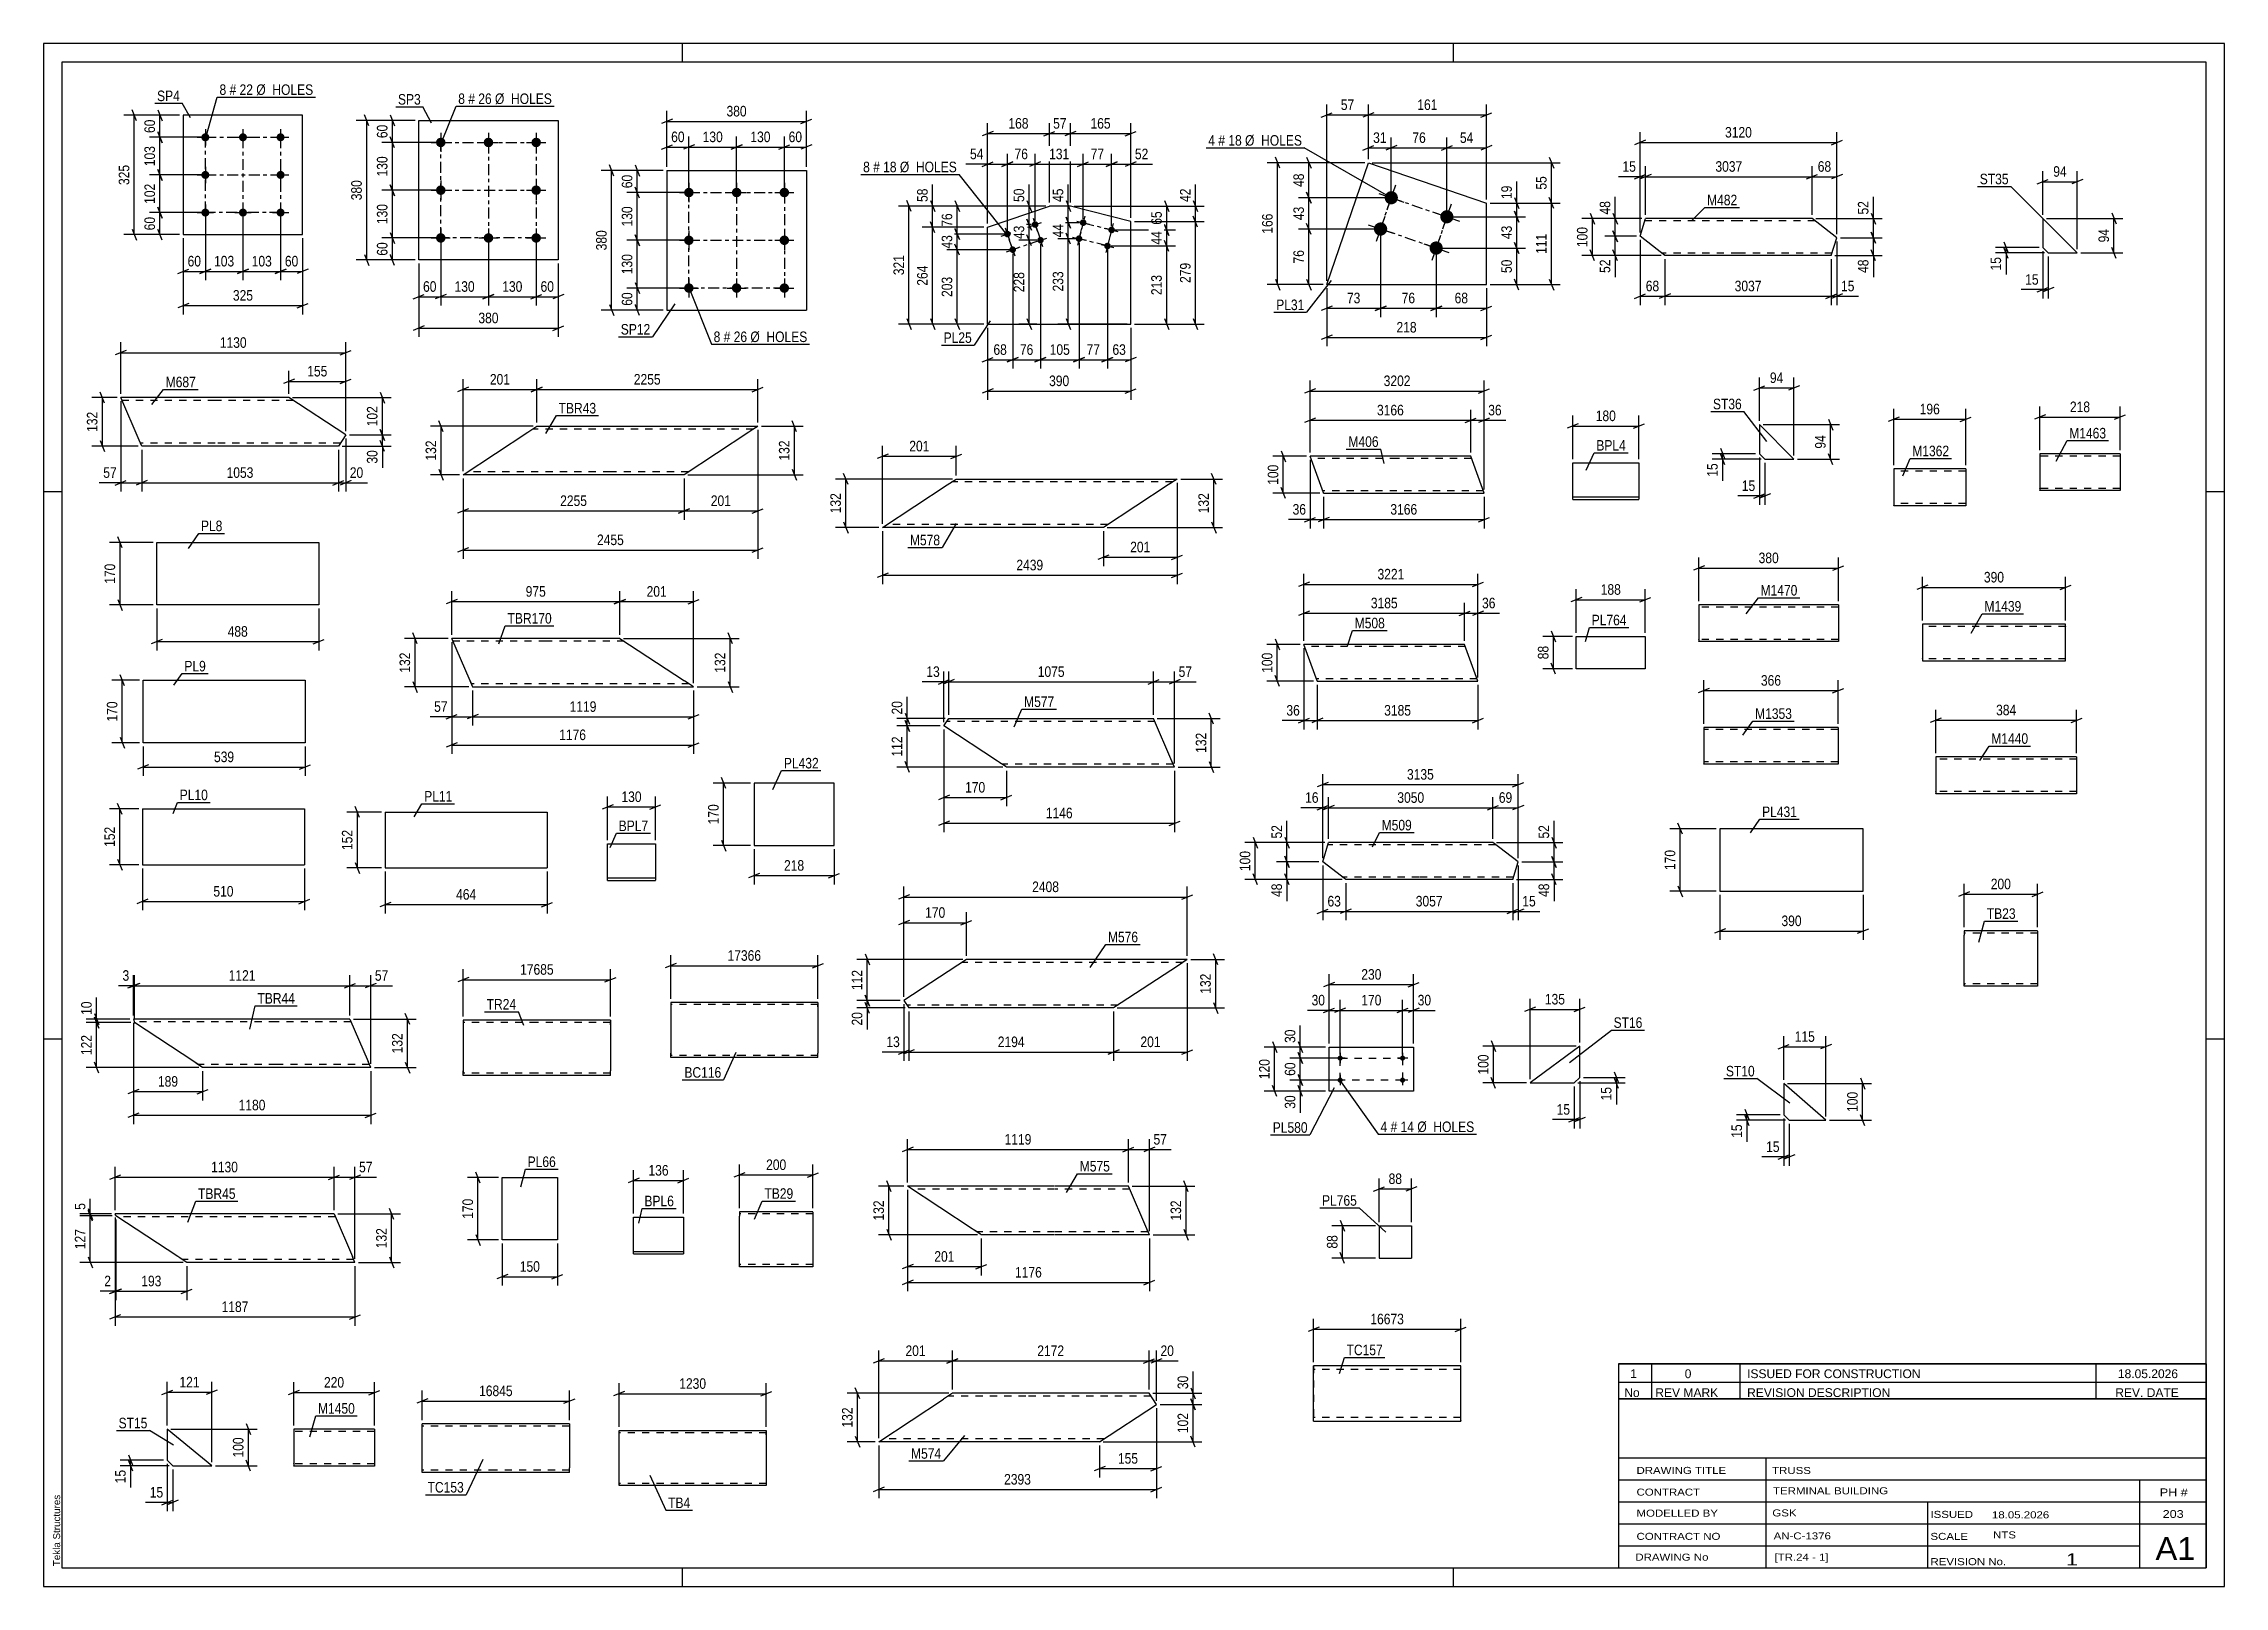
# Paper-space layout 'Layout1' of a CAD drawing. Header units: millimetres. Extents: x 0 to 594, y 0 to 420.
# The model-space entities are those that its viewports show. They can reach past a viewport. Long polylines and large blocks are cut down to what shows.
import ezdxf

# ---------------------------------------------------------------- set-up
doc = ezdxf.new("R2010")
doc.units = ezdxf.units.MM
doc.linetypes.add('DXK_LINE_DOT2', pattern=[3.9198, 1.9599, -1.9599])
doc.linetypes.add('DXK_LINE_DOT3', pattern=[5.9187, 2.979, -0.9799, 0.9799, -0.9799])
doc.layers.add('Viewport layer', color=7, linetype='Continuous', plot=False)
doc.styles.add('Arial', font='ARIAL.TTF', dxfattribs={"height": 0.2})
doc.styles.add('Arial Narrow', font='ARIALN.TTF', dxfattribs={"height": 0.2})

# ---------------------------------------------------------------- blocks, each defined once
blk = doc.blocks.new('Unknown-232816080-53569')
at = {"color": 5, "linetype": 'Continuous'}
for p, q in [((594, 420), (0, 420)), ((0, 420), (0, 0)), ((174, 415), (174, 420)), ((384, 415), (384, 420)), ((594, 0), (594, 420)), ((589, 415), (5, 415)), ((5, 415), (5, 5)), ((589, 5), (589, 415)), ((5, 298), (0, 298)), ((594, 298), (589, 298)), ((5, 149), (0, 149)), ((594, 149), (589, 149)), ((0, 0), (594, 0)), ((5, 5), (589, 5)), ((174, 0), (174, 5)), ((384, 0), (384, 5))]:
    blk.add_line(p, q, dxfattribs=at)
at = {"color": 174, "linetype": 'Continuous', "style": 'Arial'}
blk.add_text('Tekla Structures', height=1.9102, rotation=90, dxfattribs=at).set_placement((4.5, 5.5))
blk = doc.blocks.new('Part-232816080-67472 - 67471')
at = {"color": 2, "linetype": 'Continuous'}
for p, q in [((275.39, 108.93), (235.32, 108.93)), ((252.96, 97.33), (235.32, 108.93)), ((295.49, 108.93), (275.49, 108.93)), ((300.49, 97.33), (295.49, 108.93)), ((255.39, 95.73), (252.96, 97.33)), ((275.39, 95.73), (255.39, 95.73)), ((301.18, 95.73), (275.49, 95.73)), ((301.18, 95.73), (300.49, 97.33))]:
    blk.add_line(p, q, dxfattribs=at)
at = {"color": 7, "linetype": 'DXK_LINE_DOT2'}
for p, q in [((275.39, 108.13), (236.54, 108.13)), ((295.83, 108.13), (275.49, 108.13)), ((255.2, 95.85), (252.96, 97.33)), ((275.39, 96.53), (254.17, 96.53)), ((300.84, 96.53), (275.49, 96.53)), ((300.81, 96.59), (300.62, 97.02)), ((300.84, 96.53), (300.81, 96.59))]:
    blk.add_line(p, q, dxfattribs=at)
blk = doc.blocks.new('Part-232816080-71389 - 71388')
at = {"color": 2, "linetype": 'Continuous'}
for p, q in [((348.58, 297.74), (344.98, 307.65)), ((368.62, 307.65), (344.98, 307.65)), ((388.72, 307.65), (368.72, 307.65)), ((392.36, 297.65), (388.72, 307.65)), ((348.62, 297.65), (348.58, 297.74)), ((348.62, 297.65), (368.62, 297.65)), ((368.72, 297.65), (392.36, 297.65))]:
    blk.add_line(p, q, dxfattribs=at)
at = {"color": 7, "linetype": 'DXK_LINE_DOT2'}
for p, q in [((368.62, 307.05), (345.19, 307.05)), ((388.93, 307.05), (368.72, 307.05)), ((368.62, 298.25), (348.4, 298.25)), ((392.14, 298.25), (368.72, 298.25))]:
    blk.add_line(p, q, dxfattribs=at)
blk = doc.blocks.new('Part-232816080-67433 - 67432')
at = {"color": 2, "linetype": 'Continuous'}
for p, q in [((131.91, 314.24), (134.34, 315.84)), ((134.34, 315.84), (154.34, 315.84)), ((154.44, 315.84), (194.5, 315.84)), ((194.5, 315.84), (192.07, 314.24)), ((114.27, 302.64), (131.91, 314.24)), ((192.07, 314.24), (174.44, 302.64)), ((154.34, 302.64), (114.27, 302.64)), ((174.44, 302.64), (154.44, 302.64))]:
    blk.add_line(p, q, dxfattribs=at)
at = {"color": 7, "linetype": 'DXK_LINE_DOT2'}
for p, q in [((154.34, 315.04), (133.12, 315.04)), ((193.29, 315.04), (154.44, 315.04)), ((194.32, 315.71), (192.07, 314.24)), ((154.34, 303.44), (115.49, 303.44)), ((175.65, 303.44), (154.44, 303.44))]:
    blk.add_line(p, q, dxfattribs=at)
blk = doc.blocks.new('Part-232816080-67479 - 67478')
at = {"color": 2, "linetype": 'Continuous'}
for p, q in [((251.36, 170.67), (234.34, 159.48)), ((271.36, 170.67), (251.36, 170.67)), ((311.52, 170.67), (271.46, 170.67)), ((309.09, 169.07), (291.46, 157.47)), ((311.52, 170.67), (309.09, 169.07)), ((234.34, 159.48), (235.66, 157.47)), ((271.36, 157.47), (235.66, 157.47)), ((291.46, 157.47), (271.46, 157.47))]:
    blk.add_line(p, q, dxfattribs=at)
at = {"color": 7, "linetype": 'DXK_LINE_DOT2'}
for p, q in [((271.36, 169.87), (250.14, 169.87)), ((310.31, 169.87), (271.46, 169.87)), ((311.34, 170.55), (309.09, 169.07)), ((271.36, 158.27), (235.13, 158.27)), ((292.67, 158.27), (271.46, 158.27))]:
    blk.add_line(p, q, dxfattribs=at)
blk = doc.blocks.new('Part-232816080-71426 - 71425')
at = {"color": 2, "linetype": 'Continuous'}
for p, q in [((346.9, 246.54), (343.29, 256.45)), ((366.93, 256.45), (343.29, 256.45)), ((387.03, 256.45), (367.03, 256.45)), ((390.67, 246.45), (387.03, 256.45)), ((346.93, 246.45), (346.9, 246.54)), ((346.93, 246.45), (366.93, 246.45)), ((367.03, 246.45), (390.67, 246.45))]:
    blk.add_line(p, q, dxfattribs=at)
at = {"color": 7, "linetype": 'DXK_LINE_DOT2'}
for p, q in [((366.93, 255.85), (343.51, 255.85)), ((387.25, 255.85), (367.03, 255.85)), ((366.93, 247.05), (346.71, 247.05)), ((390.45, 247.05), (367.03, 247.05))]:
    blk.add_line(p, q, dxfattribs=at)
blk = doc.blocks.new('Part-232816080-67440 - 67439')
at = {"color": 2, "linetype": 'Continuous'}
for p, q in [((63.32, 154.45), (24.44, 154.45)), ((24.44, 154.45), (24.72, 153.49)), ((83.42, 154.45), (63.42, 154.45)), ((83.42, 154.45), (88.42, 142.85)), ((40.89, 142.85), (24.72, 153.49)), ((43.32, 141.25), (40.89, 142.85)), ((89.11, 141.25), (88.42, 142.85)), ((63.32, 141.25), (43.32, 141.25)), ((89.11, 141.25), (63.42, 141.25))]:
    blk.add_line(p, q, dxfattribs=at)
at = {"color": 7, "linetype": 'DXK_LINE_DOT2'}
for p, q in [((63.32, 153.65), (24.67, 153.65)), ((24.72, 153.49), (24.75, 153.46)), ((24.75, 153.46), (24.82, 153.42)), ((83.76, 153.65), (63.42, 153.65)), ((43.13, 141.37), (40.89, 142.85)), ((63.32, 142.05), (42.1, 142.05)), ((88.77, 142.05), (63.42, 142.05)), ((88.74, 142.11), (88.55, 142.55)), ((88.77, 142.05), (88.74, 142.11))]:
    blk.add_line(p, q, dxfattribs=at)
blk = doc.blocks.new('Part-232816080-107454 - 107453')
at = {"color": 2, "linetype": 'Continuous'}
for p, q in [((488.8, 233.86), (452.19, 233.86)), ((452.19, 233.86), (452.19, 223.95)), ((488.8, 233.86), (488.8, 223.86)), ((452.19, 223.86), (452.19, 223.95)), ((488.8, 223.86), (452.19, 223.86))]:
    blk.add_line(p, q, dxfattribs=at)
at = {"color": 7, "linetype": 'DXK_LINE_DOT2'}
for p, q in [((488.8, 233.26), (452.19, 233.26)), ((452.19, 224.46), (452.19, 224.51)), ((488.8, 224.46), (452.19, 224.46)), ((488.8, 224.46), (488.8, 224.51))]:
    blk.add_line(p, q, dxfattribs=at)
blk = doc.blocks.new('Part-232816080-67486 - 67485')
at = {"color": 2, "linetype": 'Continuous'}
for p, q in [((245.23, 234.24), (246.54, 236.25)), ((259.81, 224.65), (245.23, 234.24)), ((246.54, 236.25), (282.25, 236.25)), ((282.35, 236.25), (302.35, 236.25)), ((307.35, 224.65), (302.35, 236.25)), ((262.25, 223.05), (259.81, 224.65)), ((282.25, 223.05), (262.25, 223.05)), ((308.04, 223.05), (282.35, 223.05)), ((308.04, 223.05), (307.35, 224.65))]:
    blk.add_line(p, q, dxfattribs=at)
at = {"color": 7, "linetype": 'DXK_LINE_DOT2'}
for p, q in [((282.25, 235.45), (246.02, 235.45)), ((302.69, 235.45), (282.35, 235.45)), ((262.06, 223.17), (259.81, 224.65)), ((282.25, 223.85), (261.03, 223.85)), ((307.69, 223.85), (282.35, 223.85)), ((307.67, 223.91), (307.48, 224.34)), ((307.69, 223.85), (307.67, 223.91))]:
    blk.add_line(p, q, dxfattribs=at)
blk = doc.blocks.new('Part-232816080-67448 - 67447')
at = {"color": 2, "linetype": 'Continuous'}
for p, q in [((59, 101.38), (19.47, 101.38)), ((19.68, 100.91), (19.47, 101.38)), ((79.1, 101.38), (59.1, 101.38)), ((79.1, 101.38), (84.1, 89.78)), ((19.69, 100.88), (19.68, 100.91)), ((36.57, 89.78), (19.69, 100.88)), ((39, 88.18), (36.57, 89.78)), ((84.79, 88.18), (84.1, 89.78)), ((59, 88.18), (39, 88.18)), ((84.79, 88.18), (59.1, 88.18))]:
    blk.add_line(p, q, dxfattribs=at)
at = {"color": 7, "linetype": 'DXK_LINE_DOT2'}
for p, q in [((19.68, 100.91), (19.69, 100.88)), ((59, 100.58), (20.15, 100.58)), ((79.44, 100.58), (59.1, 100.58)), ((38.81, 88.3), (36.57, 89.78)), ((84.42, 89.04), (84.23, 89.48)), ((59, 88.98), (37.78, 88.98)), ((84.45, 88.98), (59.1, 88.98)), ((84.45, 88.98), (84.42, 89.04))]:
    blk.add_line(p, q, dxfattribs=at)
blk = doc.blocks.new('Part-232816080-107461 - 107460')
at = {"color": 2, "linetype": 'Continuous'}
for p, q in [((350.15, 134.82), (350.15, 146.82)), ((350.15, 146.82), (373.15, 146.82)), ((373.15, 146.82), (373.15, 134.82)), ((373.15, 134.82), (350.15, 134.82))]:
    blk.add_line(p, q, dxfattribs=at)
blk = doc.blocks.new('Bolt-232816080-107462 - 107460')
at = {"linetype": 'Continuous'}
for points in [[(353.15, 143.12, -1), (353.15, 144.52, -1)], [(370.15, 143.12, -1), (370.15, 144.52, -1)], [(353.15, 137.12, -1), (353.15, 138.52, -1)], [(370.15, 137.12, -1), (370.15, 138.52, -1)]]:
    blk.add_hatch(color=1, dxfattribs=at).paths.add_polyline_path(points)
at = {"color": 1, "linetype": 'Continuous'}
for p, q in [((354.55, 143.82), (351.75, 143.82)), ((353.15, 145.22), (353.15, 142.42)), ((371.55, 143.82), (368.75, 143.82)), ((370.15, 145.22), (370.15, 142.42)), ((354.55, 137.82), (351.75, 137.82)), ((353.15, 139.22), (353.15, 136.42)), ((371.55, 137.82), (368.75, 137.82)), ((370.15, 139.22), (370.15, 136.42))]:
    blk.add_line(p, q, dxfattribs=at)
blk = doc.blocks.new('Part-232816080-67497 - 67496')
at = {"color": 2, "linetype": 'Continuous'}
for p, q in [((228.5, 288.27), (246.14, 299.87)), ((246.14, 299.87), (248.57, 301.47)), ((248.57, 301.47), (268.57, 301.47)), ((268.67, 301.47), (308.74, 301.47)), ((306.3, 299.87), (288.67, 288.27)), ((308.74, 301.47), (306.3, 299.87)), ((268.57, 288.27), (228.5, 288.27)), ((288.67, 288.27), (268.67, 288.27))]:
    blk.add_line(p, q, dxfattribs=at)
at = {"color": 7, "linetype": 'DXK_LINE_DOT2'}
for p, q in [((268.57, 300.67), (247.35, 300.67)), ((307.52, 300.67), (268.67, 300.67)), ((308.55, 301.35), (306.3, 299.87)), ((268.57, 289.07), (229.72, 289.07)), ((289.88, 289.07), (268.67, 289.07))]:
    blk.add_line(p, q, dxfattribs=at)
blk = doc.blocks.new('Part-232816080-67465 - 67464')
at = {"color": 2, "linetype": 'Continuous'}
for p, q in [((227.47, 39.37), (245.11, 50.97)), ((247.54, 52.57), (245.11, 50.97)), ((267.54, 52.57), (247.54, 52.57)), ((301.09, 52.57), (267.64, 52.57)), ((287.64, 39.37), (303.09, 49.53)), ((303.09, 49.53), (301.09, 52.57)), ((267.54, 39.37), (227.47, 39.37)), ((287.64, 39.37), (267.64, 39.37))]:
    blk.add_line(p, q, dxfattribs=at)
at = {"color": 7, "linetype": 'DXK_LINE_DOT2'}
for p, q in [((267.54, 51.77), (246.32, 51.77)), ((301.62, 51.77), (267.64, 51.77)), ((267.54, 40.17), (228.69, 40.17)), ((288.85, 40.17), (267.64, 40.17))]:
    blk.add_line(p, q, dxfattribs=at)
blk = doc.blocks.new('Part-232816080-107469 - 107468')
at = {"color": 2, "linetype": 'Continuous'}
for p, q in [((550.75, 261.96), (511.74, 261.96)), ((511.74, 261.96), (511.74, 252.05)), ((550.75, 253.16), (550.75, 261.96)), ((511.74, 252.05), (511.74, 251.96)), ((511.74, 251.96), (550.75, 251.96)), ((550.75, 251.96), (550.75, 253.16))]:
    blk.add_line(p, q, dxfattribs=at)
at = {"color": 7, "linetype": 'DXK_LINE_DOT2'}
for p, q in [((550.75, 261.36), (511.74, 261.36)), ((550.75, 261.31), (550.75, 261.36)), ((550.75, 261.36), (550.75, 261.31)), ((550.75, 261.22), (550.75, 261.31)), ((550.75, 261.31), (550.75, 261.22)), ((511.74, 252.56), (511.74, 252.6)), ((550.75, 252.56), (511.74, 252.56)), ((550.75, 252.6), (550.75, 252.93)), ((550.75, 252.56), (550.75, 252.6))]:
    blk.add_line(p, q, dxfattribs=at)
blk = doc.blocks.new('Part-232816080-67509 - 67508')
at = {"color": 2, "linetype": 'Continuous'}
for p, q in [((156.74, 41.23), (156.74, 42.43)), ((156.74, 42.43), (176.74, 42.43)), ((176.84, 42.43), (196.84, 42.43)), ((196.84, 42.43), (196.84, 42.34)), ((196.84, 42.34), (196.84, 41.23)), ((156.74, 28.17), (156.74, 41.23)), ((196.84, 41.23), (196.84, 27.43)), ((156.74, 27.52), (156.74, 28.17)), ((156.74, 27.43), (156.74, 27.52)), ((176.74, 27.43), (156.74, 27.43)), ((196.84, 27.43), (176.84, 27.43))]:
    blk.add_line(p, q, dxfattribs=at)
at = {"color": 7, "linetype": 'DXK_LINE_DOT2'}
for p, q in [((176.74, 41.83), (156.74, 41.83)), ((196.84, 41.83), (176.84, 41.83)), ((196.84, 41.23), (196.84, 42.08)), ((156.74, 28.17), (156.74, 27.78)), ((156.74, 28.03), (156.74, 28.07)), ((176.74, 28.03), (156.74, 28.03)), ((196.84, 28.03), (176.84, 28.03)), ((196.84, 28.03), (196.84, 28.07))]:
    blk.add_line(p, q, dxfattribs=at)
blk = doc.blocks.new('Part-232816080-107509 - 107508')
at = {"color": 2, "linetype": 'Continuous'}
for p, q in [((553.76, 225.8), (515.36, 225.8)), ((515.36, 225.8), (515.36, 215.89)), ((553.76, 225.8), (553.76, 215.8)), ((515.36, 215.8), (515.36, 215.89)), ((553.76, 215.8), (515.36, 215.8))]:
    blk.add_line(p, q, dxfattribs=at)
at = {"color": 7, "linetype": 'DXK_LINE_DOT2'}
for p, q in [((553.76, 225.2), (515.36, 225.2)), ((515.36, 216.4), (515.36, 216.45)), ((553.76, 216.4), (515.36, 216.4)), ((553.76, 216.4), (553.76, 216.45))]:
    blk.add_line(p, q, dxfattribs=at)
blk = doc.blocks.new('Part-232816080-67549 - 67548')
at = {"color": 2, "linetype": 'Continuous'}
for p, q in [((102.17, 361.1), (102.17, 399.1)), ((102.17, 399.1), (140.17, 399.1)), ((140.17, 399.1), (140.17, 361.1)), ((140.17, 361.1), (102.17, 361.1))]:
    blk.add_line(p, q, dxfattribs=at)
blk = doc.blocks.new('Bolt-232816080-67550 - 67548')
at = {"linetype": 'Continuous'}
for points in [[(108.17, 394.4, -1), (108.17, 391.8, -1)], [(121.17, 394.4, -1), (121.17, 391.8, -1)], [(134.17, 394.4, -1), (134.17, 391.8, -1)], [(108.17, 381.4, -1), (108.17, 378.8, -1)], [(134.17, 381.4, -1), (134.17, 378.8, -1)], [(108.17, 368.4, -1), (108.17, 365.8, -1)], [(121.17, 368.4, -1), (121.17, 365.8, -1)], [(134.17, 368.4, -1), (134.17, 365.8, -1)]]:
    blk.add_hatch(color=1, dxfattribs=at).paths.add_polyline_path(points)
at = {"color": 1, "linetype": 'Continuous'}
for p, q in [((105.57, 393.1), (110.77, 393.1)), ((108.17, 395.7), (108.17, 390.5)), ((118.57, 393.1), (123.77, 393.1)), ((121.17, 395.7), (121.17, 390.5)), ((131.57, 393.1), (136.77, 393.1)), ((134.17, 395.7), (134.17, 390.5)), ((108.17, 382.7), (108.17, 377.5)), ((134.17, 382.7), (134.17, 377.5)), ((105.57, 380.1), (110.77, 380.1)), ((131.57, 380.1), (136.77, 380.1)), ((108.17, 369.7), (108.17, 364.5)), ((121.17, 369.7), (121.17, 364.5)), ((134.17, 369.7), (134.17, 364.5)), ((105.57, 367.1), (110.77, 367.1)), ((118.57, 367.1), (123.77, 367.1)), ((131.57, 367.1), (136.77, 367.1))]:
    blk.add_line(p, q, dxfattribs=at)
blk = doc.blocks.new('Part-232816080-107542 - 107541')
at = {"color": 2, "linetype": 'Continuous'}
for p, q in [((523.55, 304.2), (503.94, 304.2)), ((503.94, 304.2), (503.94, 294.29)), ((523.55, 304.2), (523.55, 294.2)), ((503.94, 294.2), (503.94, 294.29)), ((523.55, 294.2), (503.94, 294.2))]:
    blk.add_line(p, q, dxfattribs=at)
at = {"color": 7, "linetype": 'DXK_LINE_DOT2'}
for p, q in [((523.55, 303.6), (503.94, 303.6)), ((503.94, 294.8), (503.94, 294.84)), ((523.55, 294.8), (503.94, 294.8)), ((523.55, 294.8), (523.55, 294.84))]:
    blk.add_line(p, q, dxfattribs=at)
blk = doc.blocks.new('Part-232816080-67557 - 67556')
at = {"color": 2, "linetype": 'Continuous'}
for p, q in [((38.05, 400.5), (38.05, 368)), ((70.55, 400.5), (38.05, 400.5)), ((70.55, 368), (70.55, 400.5)), ((38.05, 368), (70.55, 368))]:
    blk.add_line(p, q, dxfattribs=at)
blk = doc.blocks.new('Bolt-232816080-67558 - 67556')
at = {"linetype": 'Continuous'}
for points in [[(44.05, 395.6, -1), (44.05, 393.4, -1)], [(54.3, 395.6, -1), (54.3, 393.4, -1)], [(64.55, 395.6, -1), (64.55, 393.4, -1)], [(44.05, 385.35, -1), (44.05, 383.15, -1)], [(64.55, 385.35, -1), (64.55, 383.15, -1)], [(44.05, 375.1, -1), (44.05, 372.9, -1)], [(54.3, 375.1, -1), (54.3, 372.9, -1)], [(64.55, 375.1, -1), (64.55, 372.9, -1)]]:
    blk.add_hatch(color=1, dxfattribs=at).paths.add_polyline_path(points)
at = {"color": 1, "linetype": 'Continuous'}
for p, q in [((41.85, 394.5), (46.25, 394.5)), ((44.05, 396.7), (44.05, 392.3)), ((52.1, 394.5), (56.5, 394.5)), ((54.3, 396.7), (54.3, 392.3)), ((62.35, 394.5), (66.75, 394.5)), ((64.55, 396.7), (64.55, 392.3)), ((44.05, 386.45), (44.05, 382.05)), ((64.55, 386.45), (64.55, 382.05)), ((41.85, 384.25), (46.25, 384.25)), ((62.35, 384.25), (66.75, 384.25)), ((44.05, 376.2), (44.05, 371.8)), ((54.3, 376.2), (54.3, 371.8)), ((64.55, 376.2), (64.55, 371.8)), ((41.85, 374), (46.25, 374)), ((52.1, 374), (56.5, 374)), ((62.35, 374), (66.75, 374))]:
    blk.add_line(p, q, dxfattribs=at)
blk = doc.blocks.new('Part-232816080-107552 - 107551')
at = {"color": 2, "linetype": 'Continuous'}
for p, q in [((488.89, 267.22), (450.88, 267.22)), ((450.88, 267.22), (450.88, 257.32)), ((488.89, 267.22), (488.89, 257.22)), ((450.88, 257.22), (450.88, 257.32)), ((488.89, 257.22), (450.88, 257.22))]:
    blk.add_line(p, q, dxfattribs=at)
at = {"color": 7, "linetype": 'DXK_LINE_DOT2'}
for p, q in [((488.89, 266.62), (450.88, 266.62)), ((450.88, 257.82), (450.88, 257.87)), ((488.89, 257.82), (450.88, 257.82)), ((488.89, 257.82), (488.89, 257.87))]:
    blk.add_line(p, q, dxfattribs=at)
blk = doc.blocks.new('Part-232816080-67567 - 67566')
at = {"color": 2, "linetype": 'Continuous'}
for p, q in [((345.9, 45.01), (345.9, 60.01)), ((345.9, 60.01), (345.9, 60.01)), ((365.9, 60.01), (345.9, 60.01)), ((386, 60.01), (366, 60.01)), ((386, 45.01), (386, 60.01)), ((345.9, 45.01), (345.9, 45.01)), ((345.9, 45.01), (365.9, 45.01)), ((366, 45.01), (386, 45.01))]:
    blk.add_line(p, q, dxfattribs=at)
at = {"color": 7, "linetype": 'DXK_LINE_DOT2'}
for p, q in [((345.9, 60.01), (345.9, 45.01)), ((365.9, 59.01), (345.9, 59.01)), ((386, 59.01), (366, 59.01)), ((365.9, 46.01), (345.9, 46.01)), ((386, 46.01), (366, 46.01)), ((386, 45.16), (386, 45.01))]:
    blk.add_line(p, q, dxfattribs=at)
blk = doc.blocks.new('Part-232816080-107569 - 107568')
at = {"color": 2, "linetype": 'Continuous'}
for p, q in [((90.12, 42.76), (68.11, 42.76)), ((68.11, 42.76), (68.11, 32.85)), ((90.12, 42.76), (90.12, 32.76)), ((68.11, 32.76), (68.11, 32.85)), ((90.12, 32.76), (68.11, 32.76))]:
    blk.add_line(p, q, dxfattribs=at)
at = {"color": 7, "linetype": 'DXK_LINE_DOT2'}
for p, q in [((90.12, 42.16), (68.11, 42.16)), ((68.11, 33.36), (68.11, 33.41)), ((90.12, 33.36), (68.11, 33.36)), ((90.12, 33.36), (90.12, 33.41))]:
    blk.add_line(p, q, dxfattribs=at)
blk = doc.blocks.new('Part-232816080-67582 - 67581')
at = {"color": 2, "linetype": 'Continuous'}
for p, q in [((136.85, 258.09), (111.16, 258.09)), ((116.16, 246.49), (111.16, 258.09)), ((156.95, 258.09), (136.95, 258.09)), ((156.95, 258.09), (174.58, 246.49)), ((116.16, 246.49), (116.85, 244.89)), ((116.85, 244.89), (136.85, 244.89)), ((136.95, 244.89), (177.02, 244.89)), ((177.02, 244.89), (174.58, 246.49))]:
    blk.add_line(p, q, dxfattribs=at)
at = {"color": 7, "linetype": 'DXK_LINE_DOT2'}
for p, q in [((136.85, 257.29), (111.5, 257.29)), ((158.16, 257.29), (136.95, 257.29)), ((116.8, 245.01), (116.16, 246.49)), ((116.5, 245.69), (116.48, 245.75)), ((136.85, 245.69), (116.5, 245.69)), ((175.8, 245.69), (136.95, 245.69)), ((175.8, 245.69), (175.05, 246.18))]:
    blk.add_line(p, q, dxfattribs=at)
blk = doc.blocks.new('Part-232816080-107576 - 107575')
at = {"color": 2, "linetype": 'Continuous'}
for p, q in [((565.59, 308.33), (543.76, 308.33)), ((543.76, 308.33), (543.76, 298.42)), ((565.59, 308.33), (565.59, 298.33)), ((543.76, 298.33), (543.76, 298.42)), ((565.59, 298.33), (543.76, 298.33))]:
    blk.add_line(p, q, dxfattribs=at)
at = {"color": 7, "linetype": 'DXK_LINE_DOT2'}
for p, q in [((565.59, 307.73), (543.76, 307.73)), ((543.76, 298.93), (543.76, 298.98)), ((565.59, 298.93), (543.76, 298.93)), ((565.59, 298.93), (565.59, 298.98))]:
    blk.add_line(p, q, dxfattribs=at)
blk = doc.blocks.new('Part-232816080-67596 - 67595')
at = {"color": 2, "linetype": 'Continuous'}
for p, q in [((46.72, 323.64), (21.03, 323.64)), ((26.03, 312.04), (21.03, 323.64)), ((66.82, 323.64), (46.82, 323.64)), ((82.28, 313.48), (66.82, 323.64)), ((26.72, 310.44), (26.03, 312.04)), ((46.72, 310.44), (26.72, 310.44)), ((80.28, 310.44), (46.82, 310.44)), ((82.28, 313.48), (80.28, 310.44))]:
    blk.add_line(p, q, dxfattribs=at)
at = {"color": 7, "linetype": 'DXK_LINE_DOT2'}
for p, q in [((46.72, 322.84), (21.38, 322.84)), ((68.04, 322.84), (46.82, 322.84)), ((26.67, 310.56), (26.03, 312.04)), ((26.38, 311.24), (26.35, 311.3)), ((46.72, 311.24), (26.38, 311.24)), ((80.8, 311.24), (46.82, 311.24))]:
    blk.add_line(p, q, dxfattribs=at)
blk = doc.blocks.new('Part-232816080-107587 - 107586')
at = {"color": 2, "linetype": 'Continuous'}
for p, q in [((417.47, 249.82), (417.47, 258.62)), ((417.47, 258.62), (436.27, 258.62)), ((436.27, 258.62), (436.27, 249.82)), ((436.27, 249.82), (417.47, 249.82))]:
    blk.add_line(p, q, dxfattribs=at)
blk = doc.blocks.new('Part-232816080-67608 - 67607')
at = {"color": 2, "linetype": 'Continuous'}
for p, q in [((30.82, 267.19), (30.82, 284.19)), ((30.82, 284.19), (52.82, 284.19)), ((52.92, 284.19), (74.92, 284.19)), ((74.92, 284.19), (74.92, 267.19)), ((52.82, 267.19), (30.82, 267.19)), ((74.92, 267.19), (52.92, 267.19))]:
    blk.add_line(p, q, dxfattribs=at)
blk = doc.blocks.new('Part-232816080-107594 - 107593')
at = {"color": 2, "linetype": 'Continuous'}
for p, q in [((416.52, 295.94), (416.52, 305.89)), ((416.52, 305.89), (434.52, 305.89)), ((434.52, 305.89), (434.52, 305.85)), ((434.52, 305.85), (434.52, 295.94)), ((434.52, 296.49), (416.52, 296.49)), ((416.52, 295.89), (416.52, 295.94)), ((416.52, 295.89), (434.52, 295.89)), ((434.52, 295.89), (434.52, 295.94))]:
    blk.add_line(p, q, dxfattribs=at)
at = {"color": 7, "linetype": 'DXK_LINE_DOT2'}
for p, q in [((416.52, 295.89), (416.52, 295.94)), ((434.52, 295.89), (434.52, 295.94))]:
    blk.add_line(p, q, dxfattribs=at)
blk = doc.blocks.new('Part-232816080-67615 - 67614')
at = {"color": 2, "linetype": 'Continuous'}
for p, q in [((27.11, 229.68), (27.11, 246.68)), ((27.11, 246.68), (49.11, 246.68)), ((49.21, 246.68), (71.21, 246.68)), ((71.21, 246.68), (71.21, 229.68)), ((49.11, 229.68), (27.11, 229.68)), ((71.21, 229.68), (49.21, 229.68))]:
    blk.add_line(p, q, dxfattribs=at)
blk = doc.blocks.new('Part-232816080-107601 - 107600')
at = {"color": 2, "linetype": 'Continuous'}
for p, q in [((553.92, 363.02), (544.52, 372.42)), ((544.52, 372.42), (544.52, 364.52)), ((544.52, 364.52), (546.02, 363.02)), ((546.02, 363.02), (553.92, 363.02))]:
    blk.add_line(p, q, dxfattribs=at)
blk = doc.blocks.new('Part-232816080-67628 - 67627')
at = {"color": 2, "linetype": 'Continuous'}
for p, q in [((26.93, 211.65), (26.93, 196.45)), ((26.93, 211.65), (48.93, 211.65)), ((49.03, 211.65), (71.03, 211.65)), ((71.03, 211.65), (71.03, 196.45)), ((26.93, 196.45), (48.93, 196.45)), ((49.03, 196.45), (71.03, 196.45))]:
    blk.add_line(p, q, dxfattribs=at)
blk = doc.blocks.new('Part-232816080-107608 - 107607')
at = {"color": 2, "linetype": 'Continuous'}
for p, q in [((160.7, 90.54), (160.7, 100.49)), ((160.7, 100.49), (174.29, 100.49)), ((174.29, 100.49), (174.29, 100.45)), ((174.29, 100.45), (174.29, 90.54)), ((174.29, 91.09), (160.7, 91.09)), ((160.7, 90.49), (160.7, 90.54)), ((160.7, 90.49), (174.29, 90.49)), ((174.29, 90.49), (174.29, 90.54))]:
    blk.add_line(p, q, dxfattribs=at)
at = {"color": 7, "linetype": 'DXK_LINE_DOT2'}
for p, q in [((160.7, 90.54), (160.7, 90.49)), ((174.29, 90.49), (174.29, 90.54))]:
    blk.add_line(p, q, dxfattribs=at)
blk = doc.blocks.new('Part-232816080-67641 - 67640')
at = {"color": 2, "linetype": 'Continuous'}
for p, q in [((93.04, 210.8), (93.04, 195.6)), ((93.04, 210.8), (115.04, 210.8)), ((115.14, 210.8), (137.14, 210.8)), ((137.14, 210.8), (137.14, 195.6)), ((93.04, 195.6), (115.04, 195.6)), ((115.14, 195.6), (137.14, 195.6))]:
    blk.add_line(p, q, dxfattribs=at)
blk = doc.blocks.new('Part-232816080-107615 - 107614')
at = {"color": 2, "linetype": 'Continuous'}
for p, q in [((476.73, 306.87), (467.33, 316.27)), ((467.33, 316.27), (467.33, 308.37)), ((467.33, 308.37), (468.83, 306.87)), ((468.83, 306.87), (476.73, 306.87))]:
    blk.add_line(p, q, dxfattribs=at)
blk = doc.blocks.new('Part-232816080-67664 - 67663')
at = {"color": 2, "linetype": 'Continuous'}
for p, q in [((456.59, 206.25), (456.59, 189.25)), ((495.61, 206.25), (456.59, 206.25)), ((495.61, 189.25), (495.61, 206.25)), ((456.59, 189.25), (495.61, 189.25))]:
    blk.add_line(p, q, dxfattribs=at)
blk = doc.blocks.new('Part-232816080-107622 - 107621')
at = {"color": 2, "linetype": 'Continuous'}
for p, q in [((363.77, 98.19), (363.77, 89.39)), ((363.77, 98.19), (372.57, 98.19)), ((372.57, 98.19), (372.57, 89.39)), ((363.77, 89.39), (372.57, 89.39))]:
    blk.add_line(p, q, dxfattribs=at)
blk = doc.blocks.new('Part-232816080-67672 - 67671')
at = {"color": 2, "linetype": 'Continuous'}
for p, q in [((193.53, 218.69), (193.53, 201.69)), ((215.29, 218.69), (193.53, 218.69)), ((215.29, 201.69), (215.29, 218.69)), ((193.53, 201.69), (215.29, 201.69))]:
    blk.add_line(p, q, dxfattribs=at)
blk = doc.blocks.new('Part-232816080-107630 - 107629')
at = {"color": 2, "linetype": 'Continuous'}
for p, q in [((153.63, 192.24), (153.63, 202.19)), ((153.63, 202.19), (166.63, 202.19)), ((166.63, 202.19), (166.63, 202.15)), ((166.63, 202.15), (166.63, 192.24)), ((166.63, 192.79), (153.63, 192.79)), ((153.63, 192.19), (153.63, 192.24)), ((153.63, 192.19), (166.63, 192.19)), ((166.63, 192.19), (166.63, 192.24))]:
    blk.add_line(p, q, dxfattribs=at)
at = {"color": 7, "linetype": 'DXK_LINE_DOT2'}
for p, q in [((153.63, 192.24), (153.63, 192.19)), ((166.63, 192.19), (166.63, 192.24))]:
    blk.add_line(p, q, dxfattribs=at)
blk = doc.blocks.new('Part-232816080-67680 - 67679')
at = {"color": 2, "linetype": 'Continuous'}
for p, q in [((523.11, 178.44), (523.11, 177.24)), ((543.12, 178.44), (523.11, 178.44)), ((543.12, 178.34), (543.12, 178.44)), ((543.12, 178.34), (543.12, 177.24)), ((523.11, 164.18), (523.11, 177.24)), ((543.12, 177.24), (543.12, 163.44)), ((523.11, 163.53), (523.11, 164.18)), ((523.11, 163.44), (523.11, 163.53)), ((543.12, 163.44), (523.11, 163.44))]:
    blk.add_line(p, q, dxfattribs=at)
at = {"color": 7, "linetype": 'DXK_LINE_DOT2'}
for p, q in [((543.12, 177.84), (523.11, 177.84)), ((543.12, 178.08), (543.12, 177.24)), ((523.11, 164.18), (523.11, 163.79)), ((523.11, 164.04), (523.11, 164.08)), ((543.12, 164.04), (523.11, 164.04)), ((523.11, 163.44), (523.11, 163.44)), ((543.12, 164.08), (543.12, 164.18)), ((543.12, 164.04), (543.12, 164.08)), ((543.12, 164.04), (543.12, 164.08))]:
    blk.add_line(p, q, dxfattribs=at)
blk = doc.blocks.new('Part-232816080-67689 - 67688')
at = {"color": 2, "linetype": 'Continuous'}
for p, q in [((124.94, 94.3), (124.94, 111.3)), ((124.94, 111.3), (139.94, 111.3)), ((139.94, 111.3), (139.94, 94.3)), ((139.94, 94.3), (124.94, 94.3))]:
    blk.add_line(p, q, dxfattribs=at)
blk = doc.blocks.new('Part-232816080-67696 - 67695')
at = {"color": 2, "linetype": 'Continuous'}
for p, q in [((33.69, 42.83), (33.69, 34.33)), ((45.78, 32.83), (33.69, 42.83)), ((33.69, 34.33), (35.19, 32.83)), ((35.19, 32.83), (45.78, 32.83))]:
    blk.add_line(p, q, dxfattribs=at)
blk = doc.blocks.new('Part-232816080-67706 - 67705')
at = {"color": 2, "linetype": 'Continuous'}
for p, q in [((418.4, 147.07), (404.9, 137.07)), ((418.4, 138.57), (418.4, 147.07)), ((404.9, 137.07), (416.9, 137.07)), ((418.4, 138.57), (416.9, 137.07))]:
    blk.add_line(p, q, dxfattribs=at)
blk = doc.blocks.new('Part-232816080-67716 - 67715')
at = {"color": 2, "linetype": 'Continuous'}
for p, q in [((189.54, 102), (189.54, 100.8)), ((209.54, 102), (189.54, 102)), ((209.54, 101.91), (209.54, 102)), ((209.54, 101.91), (209.54, 100.8)), ((189.54, 87.74), (189.54, 100.8)), ((209.54, 100.8), (209.54, 87)), ((189.54, 87.09), (189.54, 87.74)), ((189.54, 87), (189.54, 87.09)), ((209.54, 87), (189.54, 87))]:
    blk.add_line(p, q, dxfattribs=at)
at = {"color": 7, "linetype": 'DXK_LINE_DOT2'}
for p, q in [((209.54, 101.4), (189.54, 101.4)), ((209.54, 101.65), (209.54, 100.8)), ((189.54, 87.74), (189.54, 87.35)), ((189.54, 87.6), (189.54, 87.64)), ((209.54, 87.6), (189.54, 87.6)), ((189.54, 87), (189.54, 87)), ((209.54, 87.64), (209.54, 87.74)), ((209.54, 87.6), (209.54, 87.64)), ((209.54, 87.6), (209.54, 87.64))]:
    blk.add_line(p, q, dxfattribs=at)
blk = doc.blocks.new('Part-232816080-67733 - 67732')
at = {"color": 2, "linetype": 'Continuous'}
for p, q in [((169.76, 385.46), (169.76, 347.46)), ((169.76, 385.46), (207.76, 385.46)), ((207.76, 385.46), (207.76, 347.46)), ((169.76, 347.46), (207.76, 347.46))]:
    blk.add_line(p, q, dxfattribs=at)
blk = doc.blocks.new('Bolt-232816080-67734 - 67732')
at = {"linetype": 'Continuous'}
for points in [[(175.76, 380.76, -1), (175.76, 378.16, -1)], [(188.76, 380.76, -1), (188.76, 378.16, -1)], [(201.76, 380.76, -1), (201.76, 378.16, -1)], [(175.76, 367.76, -1), (175.76, 365.16, -1)], [(201.76, 367.76, -1), (201.76, 365.16, -1)], [(175.76, 354.76, -1), (175.76, 352.16, -1)], [(188.76, 354.76, -1), (188.76, 352.16, -1)], [(201.76, 354.76, -1), (201.76, 352.16, -1)]]:
    blk.add_hatch(color=1, dxfattribs=at).paths.add_polyline_path(points)
at = {"color": 1, "linetype": 'Continuous'}
for p, q in [((175.76, 382.06), (175.76, 376.86)), ((188.76, 382.06), (188.76, 376.86)), ((201.76, 382.06), (201.76, 376.86)), ((173.16, 379.46), (178.36, 379.46)), ((186.16, 379.46), (191.36, 379.46)), ((199.16, 379.46), (204.36, 379.46)), ((175.76, 369.06), (175.76, 363.86)), ((201.76, 369.06), (201.76, 363.86)), ((173.16, 366.46), (178.36, 366.46)), ((199.16, 366.46), (204.36, 366.46)), ((173.16, 353.46), (178.36, 353.46)), ((175.76, 356.06), (175.76, 350.86)), ((186.16, 353.46), (191.36, 353.46)), ((188.76, 356.06), (188.76, 350.86)), ((199.16, 353.46), (204.36, 353.46)), ((201.76, 356.06), (201.76, 350.86))]:
    blk.add_line(p, q, dxfattribs=at)
blk = doc.blocks.new('Part-232816080-67752 - 67751')
at = {"color": 2, "linetype": 'Continuous'}
for p, q in [((103.14, 32.23), (103.14, 44.23)), ((123.14, 44.23), (103.14, 44.23)), ((143.24, 44.23), (123.24, 44.23)), ((143.24, 44.23), (143.24, 32.23)), ((103.14, 31.38), (103.14, 32.23)), ((103.14, 31.12), (103.14, 31.38)), ((103.14, 31.03), (103.14, 31.12)), ((123.14, 31.03), (103.14, 31.03)), ((143.24, 31.03), (123.24, 31.03)), ((143.24, 31.03), (143.24, 32.23))]:
    blk.add_line(p, q, dxfattribs=at)
at = {"color": 7, "linetype": 'DXK_LINE_DOT2'}
for p, q in [((123.14, 43.63), (103.14, 43.63)), ((143.24, 43.63), (123.24, 43.63)), ((143.24, 43.58), (143.24, 43.63)), ((143.24, 43.63), (143.24, 43.58)), ((143.24, 43.49), (143.24, 43.58)), ((143.24, 43.58), (143.24, 43.49)), ((103.14, 31.68), (103.14, 32.23)), ((103.14, 31.63), (103.14, 31.68)), ((103.14, 31.38), (103.14, 31.68)), ((123.14, 31.63), (103.14, 31.63)), ((143.24, 31.63), (123.24, 31.63)), ((143.24, 31.68), (143.24, 32)), ((143.24, 31.63), (143.24, 31.68))]:
    blk.add_line(p, q, dxfattribs=at)
blk = doc.blocks.new('Part-232816080-67761 - 67760')
at = {"color": 2, "linetype": 'Continuous'}
for p, q in [((134.31, 154.11), (114.31, 154.11)), ((114.31, 154.11), (114.31, 140.31)), ((154.41, 154.11), (134.41, 154.11)), ((154.41, 154.11), (154.41, 154.02)), ((154.41, 154.02), (154.41, 152.91)), ((154.41, 152.91), (154.41, 140.31)), ((114.31, 139.47), (114.31, 140.31)), ((114.31, 139.21), (114.31, 139.47)), ((114.31, 139.11), (114.31, 139.21)), ((134.31, 139.11), (114.31, 139.11)), ((154.41, 139.11), (134.41, 139.11)), ((154.41, 139.11), (154.41, 140.31))]:
    blk.add_line(p, q, dxfattribs=at)
at = {"color": 7, "linetype": 'DXK_LINE_DOT2'}
for p, q in [((134.31, 153.51), (114.31, 153.51)), ((154.41, 153.51), (134.41, 153.51)), ((154.41, 152.91), (154.41, 153.76)), ((114.31, 139.76), (114.31, 140.31)), ((114.31, 140.31), (114.31, 139.85)), ((114.31, 139.71), (114.31, 139.76)), ((114.31, 139.71), (114.31, 139.76)), ((114.31, 139.47), (114.31, 139.76)), ((134.31, 139.71), (114.31, 139.71)), ((114.31, 139.21), (114.31, 139.11)), ((154.41, 139.71), (134.41, 139.71)), ((154.41, 139.76), (154.41, 140.08)), ((154.41, 139.71), (154.41, 139.76))]:
    blk.add_line(p, q, dxfattribs=at)
blk = doc.blocks.new('Part-232816080-67770 - 67769')
at = {"color": 2, "linetype": 'Continuous'}
for p, q in [((190.81, 158.97), (170.81, 158.97)), ((170.81, 158.97), (170.81, 145.17)), ((210.91, 158.97), (190.91, 158.97)), ((210.91, 158.97), (210.91, 158.88)), ((210.91, 158.88), (210.91, 157.77)), ((210.91, 157.77), (210.91, 145.17)), ((170.81, 144.32), (170.81, 145.17)), ((170.81, 144.06), (170.81, 144.32)), ((170.81, 143.97), (170.81, 144.06)), ((190.81, 143.97), (170.81, 143.97)), ((210.91, 143.97), (190.91, 143.97)), ((210.91, 143.97), (210.91, 145.17))]:
    blk.add_line(p, q, dxfattribs=at)
at = {"color": 7, "linetype": 'DXK_LINE_DOT2'}
for p, q in [((190.81, 158.37), (170.81, 158.37)), ((210.91, 158.37), (190.91, 158.37)), ((210.91, 157.77), (210.91, 158.62)), ((170.81, 144.62), (170.81, 145.17)), ((170.81, 145.17), (170.81, 144.71)), ((170.81, 144.57), (170.81, 144.62)), ((170.81, 144.57), (170.81, 144.62)), ((170.81, 144.32), (170.81, 144.62)), ((190.81, 144.57), (170.81, 144.57)), ((170.81, 144.06), (170.81, 143.97)), ((210.91, 144.57), (190.91, 144.57)), ((210.91, 144.62), (210.91, 144.94)), ((210.91, 144.57), (210.91, 144.62))]:
    blk.add_line(p, q, dxfattribs=at)
blk = doc.blocks.new('Part-232816080-67779 - 67778')
at = {"color": 2, "linetype": 'Continuous'}
for p, q in [((473.96, 136.9), (473.96, 128.4)), ((485.46, 126.9), (473.96, 136.9)), ((473.96, 128.4), (475.46, 126.9)), ((475.46, 126.9), (485.46, 126.9))]:
    blk.add_line(p, q, dxfattribs=at)
blk = doc.blocks.new('Part-232816080-67833 - 67832')
at = {"color": 2, "linetype": 'Continuous'}
for p, q in [((257.11, 370.02), (273.94, 375.77)), ((279.66, 375.77), (273.94, 375.77)), ((296.13, 371.55), (279.66, 375.77)), ((257.11, 343.64), (257.11, 370.02)), ((296.13, 343.64), (296.13, 371.55)), ((257.11, 343.64), (296.13, 343.64))]:
    blk.add_line(p, q, dxfattribs=at)
blk = doc.blocks.new('Bolt-232816080-67834 - 67832')
at = {"linetype": 'Continuous'}
for points in [[(284.02, 371.04, -1), (282.28, 371.48, -1)], [(291.77, 369.05, -1), (290.03, 369.5, -1)], [(282.9, 366.68, -1), (281.16, 367.13, -1)], [(290.65, 364.69, -1), (288.91, 365.14, -1)]]:
    blk.add_hatch(color=1, dxfattribs=at).paths.add_polyline_path(points)
at = {"color": 1, "linetype": 'Continuous'}
for p, q in [((281.41, 371.71), (284.89, 370.81)), ((282.48, 368.65), (281.59, 365.16)), ((283.6, 373), (282.7, 369.52)), ((289.16, 369.72), (292.64, 368.83)), ((291.35, 371.02), (290.45, 367.53)), ((280.29, 367.35), (283.78, 366.46)), ((288.04, 365.36), (291.53, 364.47)), ((290.23, 366.66), (289.34, 363.17))]:
    blk.add_line(p, q, dxfattribs=at)
blk = doc.blocks.new('Bolt-232816080-67835 - 67832')
at = {"linetype": 'Continuous'}
for points in [[(263.36, 368.45, -1), (261.65, 367.87, -1)], [(270.93, 371.04, -1), (269.22, 370.46, -1)], [(264.81, 364.19, -1), (263.11, 363.61, -1)], [(272.38, 366.78, -1), (270.68, 366.2, -1)]]:
    blk.add_hatch(color=1, dxfattribs=at).paths.add_polyline_path(points)
at = {"color": 1, "linetype": 'Continuous'}
for p, q in [((260.8, 367.58), (264.21, 368.74)), ((261.92, 369.86), (263.09, 366.46)), ((268.37, 370.17), (271.78, 371.33)), ((269.49, 372.45), (270.66, 369.04)), ((262.26, 363.32), (265.66, 364.48)), ((263.38, 365.6), (264.54, 362.2)), ((269.83, 365.91), (273.23, 367.07)), ((270.95, 368.19), (272.11, 364.79))]:
    blk.add_line(p, q, dxfattribs=at)
blk = doc.blocks.new('Part-232816080-67842 - 67841')
at = {"color": 2, "linetype": 'Continuous'}
for p, q in [((349.49, 354.41), (360.83, 387.58)), ((360.83, 387.58), (393, 376.58)), ((393, 354.41), (393, 376.58)), ((349.49, 354.41), (393, 354.41))]:
    blk.add_line(p, q, dxfattribs=at)
blk = doc.blocks.new('Bolt-232816080-67843 - 67841')
at = {"linetype": 'Continuous'}
for points in [[(368.78, 377.46, -1), (365.38, 378.62, -1)], [(383.92, 372.28, -1), (380.52, 373.45, -1)], [(365.87, 368.94, -1), (362.46, 370.11, -1)], [(381.01, 363.77, -1), (377.6, 364.93, -1)]]:
    blk.add_hatch(color=1, dxfattribs=at).paths.add_polyline_path(points)
at = {"color": 1, "linetype": 'Continuous'}
for p, q in [((368.24, 381.45), (365.91, 374.63)), ((363.67, 379.21), (370.49, 376.88)), ((383.38, 376.27), (381.05, 369.46)), ((360.76, 370.69), (367.57, 368.36)), ((365.33, 372.93), (363, 366.12)), ((378.81, 374.03), (385.63, 371.7)), ((375.9, 365.51), (382.71, 363.18)), ((380.47, 367.75), (378.14, 360.94))]:
    blk.add_line(p, q, dxfattribs=at)
blk = doc.blocks.new('Part-232816080-71418 - 71417')
at = {"color": 2, "linetype": 'Continuous'}
for p, q in [((434.84, 367.56), (436.36, 372.35)), ((461.59, 372.35), (436.36, 372.35)), ((481.69, 372.35), (461.69, 372.35)), ((488.45, 367.15), (481.69, 372.35)), ((441.59, 362.35), (434.84, 367.56)), ((461.59, 362.35), (441.59, 362.35)), ((486.93, 362.35), (461.69, 362.35)), ((486.93, 362.35), (488.45, 367.15))]:
    blk.add_line(p, q, dxfattribs=at)
at = {"color": 7, "linetype": 'DXK_LINE_DOT2'}
for p, q in [((461.59, 371.75), (436.17, 371.75)), ((482.47, 371.75), (461.69, 371.75)), ((441.59, 362.35), (440.63, 363.1)), ((461.59, 362.95), (440.81, 362.95)), ((487.12, 362.95), (461.69, 362.95))]:
    blk.add_line(p, q, dxfattribs=at)
blk = doc.blocks.new('Part-232816080-71432 - 71431')
at = {"color": 2, "linetype": 'Continuous'}
for p, q in [((348.39, 197.25), (350.01, 202.47)), ((374.66, 202.47), (350.01, 202.47)), ((394.76, 202.47), (374.76, 202.47)), ((401.64, 197.22), (394.76, 202.47)), ((354.66, 192.47), (348.39, 197.25)), ((400.16, 192.47), (401.64, 197.22)), ((374.66, 192.47), (354.66, 192.47)), ((400.16, 192.47), (374.76, 192.47))]:
    blk.add_line(p, q, dxfattribs=at)
at = {"color": 7, "linetype": 'DXK_LINE_DOT2'}
for p, q in [((374.66, 201.87), (349.83, 201.87)), ((395.55, 201.87), (374.76, 201.87)), ((354.66, 192.47), (353.69, 193.21)), ((374.66, 193.07), (353.88, 193.07)), ((400.35, 193.07), (374.76, 193.07))]:
    blk.add_line(p, q, dxfattribs=at)
blk = doc.blocks.new('Rectangle-232816080-108476 - 107460')
at = {"color": 1, "linetype": 'DXK_LINE_DOT2'}
blk.add_lwpolyline([(353.15, 143.82), (370.15, 143.82), (370.15, 137.82), (353.15, 137.82), (353.15, 143.82)], close=True, dxfattribs=at)
blk = doc.blocks.new('Rectangle-232816080-71072 - 67548')
at = {"color": 1, "linetype": 'DXK_LINE_DOT3'}
blk.add_lwpolyline([(108.17, 393.1), (134.17, 393.1), (134.17, 367.1), (108.17, 367.1), (108.17, 393.1)], close=True, dxfattribs=at)
blk = doc.blocks.new('Rectangle-232816080-71059 - 67556')
at = {"color": 1, "linetype": 'DXK_LINE_DOT3'}
blk.add_lwpolyline([(44.05, 394.5), (64.55, 394.5), (64.55, 374), (44.05, 374), (44.05, 394.5)], close=True, dxfattribs=at)
blk = doc.blocks.new('Rectangle-232816080-71082 - 67732')
at = {"color": 1, "linetype": 'DXK_LINE_DOT3'}
blk.add_lwpolyline([(175.76, 379.46), (201.76, 379.46), (201.76, 353.46), (175.76, 353.46), (175.76, 379.46)], close=True, dxfattribs=at)
blk = doc.blocks.new('Line-232816080-76324 - 67832')
at = {"color": 1, "linetype": 'DXK_LINE_DOT3'}
blk.add_line((262.5, 368.16), (270.07, 370.75), dxfattribs=at)
blk = doc.blocks.new('Line-232816080-76380 - 67841')
at = {"color": 1, "linetype": 'DXK_LINE_DOT3'}
blk.add_line((367.08, 378.04), (382.22, 372.86), dxfattribs=at)
blk = doc.blocks.new('Line-232816080-71073 - 67548')
at = {"color": 1, "linetype": 'DXK_LINE_DOT3'}
blk.add_line((108.17, 380.1), (134.17, 380.1), dxfattribs=at)
blk = doc.blocks.new('Line-232816080-71060 - 67556')
at = {"color": 1, "linetype": 'DXK_LINE_DOT3'}
blk.add_line((54.3, 394.5), (54.3, 374), dxfattribs=at)
blk = doc.blocks.new('Line-232816080-71083 - 67732')
at = {"color": 1, "linetype": 'DXK_LINE_DOT3'}
blk.add_line((188.76, 379.46), (188.76, 353.46), dxfattribs=at)
blk = doc.blocks.new('Line-232816080-76331 - 67832')
at = {"color": 1, "linetype": 'DXK_LINE_DOT3'}
blk.add_line((270.07, 370.75), (271.53, 366.49), dxfattribs=at)
blk = doc.blocks.new('Line-232816080-76387 - 67841')
at = {"color": 1, "linetype": 'DXK_LINE_DOT3'}
blk.add_line((382.22, 372.86), (379.31, 364.35), dxfattribs=at)
blk = doc.blocks.new('Line-232816080-71074 - 67548')
at = {"color": 1, "linetype": 'DXK_LINE_DOT3'}
blk.add_line((121.17, 393.1), (121.17, 367.1), dxfattribs=at)
blk = doc.blocks.new('Line-232816080-71061 - 67556')
at = {"color": 1, "linetype": 'DXK_LINE_DOT3'}
blk.add_line((44.05, 384.25), (64.55, 384.25), dxfattribs=at)
blk = doc.blocks.new('Line-232816080-71084 - 67732')
at = {"color": 1, "linetype": 'DXK_LINE_DOT3'}
blk.add_line((175.76, 366.46), (201.76, 366.46), dxfattribs=at)
blk = doc.blocks.new('Line-232816080-76338 - 67832')
at = {"color": 1, "linetype": 'DXK_LINE_DOT3'}
blk.add_line((271.53, 366.49), (263.96, 363.9), dxfattribs=at)
blk = doc.blocks.new('Line-232816080-76394 - 67841')
at = {"color": 1, "linetype": 'DXK_LINE_DOT3'}
blk.add_line((379.31, 364.35), (364.17, 369.52), dxfattribs=at)
blk = doc.blocks.new('Line-232816080-76345 - 67832')
at = {"color": 1, "linetype": 'DXK_LINE_DOT3'}
blk.add_line((263.96, 363.9), (262.5, 368.16), dxfattribs=at)
blk = doc.blocks.new('Line-232816080-76401 - 67841')
at = {"color": 1, "linetype": 'DXK_LINE_DOT3'}
blk.add_line((364.17, 369.52), (367.08, 378.04), dxfattribs=at)
blk = doc.blocks.new('Line-232816080-76352 - 67832')
at = {"color": 1, "linetype": 'DXK_LINE_DOT3'}
blk.add_line((283.15, 371.26), (290.9, 369.27), dxfattribs=at)
blk = doc.blocks.new('Line-232816080-76359 - 67832')
at = {"color": 1, "linetype": 'DXK_LINE_DOT3'}
blk.add_line((290.9, 369.27), (289.78, 364.92), dxfattribs=at)
blk = doc.blocks.new('Line-232816080-76366 - 67832')
at = {"color": 1, "linetype": 'DXK_LINE_DOT3'}
blk.add_line((289.78, 364.92), (282.03, 366.9), dxfattribs=at)
blk = doc.blocks.new('Line-232816080-76373 - 67832')
at = {"color": 1, "linetype": 'DXK_LINE_DOT3'}
blk.add_line((282.03, 366.9), (283.15, 371.26), dxfattribs=at)
blk = doc.blocks.new('StraightDimension-232816080-68053 - 67471')
at = {"color": 7, "linetype": 'Continuous'}
for p, q in [((296.49, 108.93), (313.58, 108.93)), ((311.78, 107.43), (310.58, 110.43)), ((311.18, 95.73), (311.18, 108.93)), ((302.18, 95.73), (313.58, 95.73)), ((310.58, 97.23), (311.78, 94.23))]:
    blk.add_line(p, q, dxfattribs=at)
at = {"color": 0}
blk.add_wipeout([(310.43, 105.67), (306.23, 105.67), (306.23, 98.99), (310.43, 98.99)], dxfattribs=at)
at = {"color": 3, "style": 'Arial Narrow'}
blk.add_text('132', height=2.863, rotation=90.00021, dxfattribs=at).set_placement((309.83, 99.59))
blk = doc.blocks.new('StraightDimension-232816080-68047 - 67471')
at = {"color": 7, "linetype": 'Continuous'}
for p, q in [((234.32, 108.93), (227.39, 108.93)), ((230.84, 107.43), (229.64, 110.43)), ((230.24, 95.73), (230.24, 108.93)), ((254.39, 95.73), (227.39, 95.73)), ((229.64, 97.23), (230.84, 94.23))]:
    blk.add_line(p, q, dxfattribs=at)
at = {"color": 0}
blk.add_wipeout([(229.49, 105.67), (225.29, 105.67), (225.29, 98.99), (229.49, 98.99)], dxfattribs=at)
at = {"color": 3, "style": 'Arial Narrow'}
blk.add_text('132', height=2.863, rotation=90.00021, dxfattribs=at).set_placement((228.89, 99.59))
blk = doc.blocks.new('StraightDimension-232816080-68039 - 67471')
at = {"color": 7, "linetype": 'Continuous'}
for p, q in [((235.32, 107.93), (235.32, 84.64)), ((255.39, 94.73), (255.39, 84.64)), ((236.82, 87.64), (233.82, 86.44)), ((235.32, 87.04), (255.39, 87.04)), ((253.89, 86.44), (256.89, 87.64))]:
    blk.add_line(p, q, dxfattribs=at)
at = {"color": 0}
blk.add_wipeout([(248.7, 87.79), (248.7, 91.99), (242.01, 91.99), (242.01, 87.79)], dxfattribs=at)
at = {"color": 3, "style": 'Arial Narrow'}
blk.add_text('201', height=2.863, dxfattribs=at).set_placement((242.61, 88.39))
blk = doc.blocks.new('StraightDimension-232816080-68059 - 67471')
at = {"color": 7, "linetype": 'Continuous'}
for p, q in [((235.32, 107.93), (235.32, 80.33)), ((301.18, 94.73), (301.18, 80.33)), ((236.82, 83.33), (233.82, 82.13)), ((299.68, 82.13), (302.68, 83.33)), ((235.32, 82.73), (301.18, 82.73))]:
    blk.add_line(p, q, dxfattribs=at)
at = {"color": 0}
blk.add_wipeout([(272.51, 83.48), (272.51, 87.68), (263.99, 87.68), (263.99, 83.48)], dxfattribs=at)
at = {"color": 3, "style": 'Arial Narrow'}
blk.add_text('1176', height=2.863, dxfattribs=at).set_placement((264.59, 84.08))
blk = doc.blocks.new('StraightDimension-232816080-71234 - 67471')
at = {"color": 7, "linetype": 'Continuous'}
for p, q in [((236.82, 119.53), (233.82, 118.33)), ((235.32, 109.93), (235.32, 121.78)), ((235.32, 118.93), (295.49, 118.93)), ((293.99, 118.33), (296.99, 119.53)), ((295.49, 109.93), (295.49, 121.78))]:
    blk.add_line(p, q, dxfattribs=at)
at = {"color": 0}
blk.add_wipeout([(269.66, 119.68), (269.66, 123.88), (261.15, 123.88), (261.15, 119.68)], dxfattribs=at)
at = {"color": 3, "style": 'Arial Narrow'}
blk.add_text('1119', height=2.863, dxfattribs=at).set_placement((261.75, 120.28))
blk = doc.blocks.new('StraightDimension-232816080-71233 - 67471')
at = {"color": 7, "linetype": 'Continuous'}
for p, q in [((293.99, 118.33), (296.99, 119.53)), ((295.49, 109.93), (295.49, 121.78)), ((295.49, 118.93), (301.18, 118.93)), ((302.68, 119.53), (299.68, 118.33)), ((301.18, 96.73), (301.18, 121.78))]:
    blk.add_line(p, q, dxfattribs=at)
at = {"color": 0}
blk.add_wipeout([(306.56, 119.68), (306.56, 123.88), (301.71, 123.88), (301.71, 119.68)], dxfattribs=at)
at = {"color": 7, "linetype": 'Continuous'}
blk.add_line((301.18, 118.93), (307.09, 118.93), dxfattribs=at)
blk.add_line((301.18, 118.93), (307.09, 118.93), dxfattribs=at)
at = {"color": 3, "style": 'Arial Narrow'}
blk.add_text('57', height=2.863, dxfattribs=at).set_placement((302.31, 120.28))
blk = doc.blocks.new('StraightDimension-232816080-71507 - 71388')
at = {"color": 7, "linetype": 'Continuous'}
for p, q in [((344.98, 306.65), (344.98, 288.03)), ((348.62, 296.65), (348.62, 288.03)), ((343.48, 289.83), (346.48, 291.03)), ((344.98, 290.43), (348.62, 290.43)), ((350.12, 291.03), (347.12, 289.83))]:
    blk.add_line(p, q, dxfattribs=at)
at = {"color": 0}
blk.add_wipeout([(344.45, 291.18), (344.45, 295.38), (339.6, 295.38), (339.6, 291.18)], dxfattribs=at)
at = {"color": 7, "linetype": 'Continuous'}
blk.add_line((344.98, 290.43), (339.07, 290.43), dxfattribs=at)
blk.add_line((344.98, 290.43), (339.07, 290.43), dxfattribs=at)
at = {"color": 3, "style": 'Arial Narrow'}
blk.add_text('36', height=2.863, dxfattribs=at).set_placement((340.2, 291.78))
blk = doc.blocks.new('StraightDimension-232816080-71459 - 71388')
at = {"color": 7, "linetype": 'Continuous'}
for p, q in [((346.48, 318.05), (343.48, 316.85)), ((344.98, 308.65), (344.98, 320.3)), ((344.98, 317.45), (388.72, 317.45)), ((387.22, 316.85), (390.22, 318.05)), ((388.72, 308.65), (388.72, 320.3))]:
    blk.add_line(p, q, dxfattribs=at)
at = {"color": 0}
blk.add_wipeout([(371.1, 318.2), (371.1, 322.4), (362.59, 322.4), (362.59, 318.2)], dxfattribs=at)
at = {"color": 3, "style": 'Arial Narrow'}
blk.add_text('3166', height=2.863, dxfattribs=at).set_placement((363.19, 318.8))
blk = doc.blocks.new('StraightDimension-232816080-71506 - 71388')
at = {"color": 7, "linetype": 'Continuous'}
for p, q in [((348.62, 296.65), (348.62, 288.03)), ((392.36, 296.65), (392.36, 288.03)), ((350.12, 291.03), (347.12, 289.83)), ((348.62, 290.43), (392.36, 290.43)), ((390.86, 289.83), (393.86, 291.03))]:
    blk.add_line(p, q, dxfattribs=at)
at = {"color": 0}
blk.add_wipeout([(374.74, 291.18), (374.74, 295.38), (366.23, 295.38), (366.23, 291.18)], dxfattribs=at)
at = {"color": 3, "style": 'Arial Narrow'}
blk.add_text('3166', height=2.863, dxfattribs=at).set_placement((366.83, 291.78))
blk = doc.blocks.new('StraightDimension-232816080-71458 - 71388')
at = {"color": 7, "linetype": 'Continuous'}
for p, q in [((387.22, 316.85), (390.22, 318.05)), ((388.72, 308.65), (388.72, 320.3)), ((388.72, 317.45), (392.36, 317.45)), ((393.86, 318.05), (390.86, 316.85)), ((392.36, 298.65), (392.36, 320.3))]:
    blk.add_line(p, q, dxfattribs=at)
at = {"color": 0}
blk.add_wipeout([(397.74, 318.2), (397.74, 322.4), (392.88, 322.4), (392.88, 318.2)], dxfattribs=at)
at = {"color": 7, "linetype": 'Continuous'}
blk.add_line((392.36, 317.45), (398.26, 317.45), dxfattribs=at)
blk.add_line((392.36, 317.45), (398.26, 317.45), dxfattribs=at)
at = {"color": 3, "style": 'Arial Narrow'}
blk.add_text('36', height=2.863, dxfattribs=at).set_placement((393.48, 318.8))
blk = doc.blocks.new('StraightDimension-232816080-71495 - 71388')
at = {"color": 7, "linetype": 'Continuous'}
for p, q in [((344.98, 308.65), (344.98, 328.28)), ((392.36, 298.65), (392.36, 328.28)), ((346.48, 326.03), (343.48, 324.83)), ((344.98, 325.43), (392.36, 325.43)), ((390.86, 324.83), (393.86, 326.03))]:
    blk.add_line(p, q, dxfattribs=at)
at = {"color": 0}
blk.add_wipeout([(372.92, 326.18), (372.92, 330.38), (364.41, 330.38), (364.41, 326.18)], dxfattribs=at)
at = {"color": 3, "style": 'Arial Narrow'}
blk.add_text('3202', height=2.863, dxfattribs=at).set_placement((365.01, 326.78))
blk = doc.blocks.new('StraightDimension-232816080-76478 - 71388')
at = {"color": 7, "linetype": 'Continuous'}
for p, q in [((337.05, 309.15), (338.25, 306.15)), ((343.98, 307.65), (334.8, 307.65)), ((337.65, 297.65), (337.65, 307.65)), ((347.62, 297.65), (334.8, 297.65)), ((338.25, 296.15), (337.05, 299.15))]:
    blk.add_line(p, q, dxfattribs=at)
at = {"color": 0}
blk.add_wipeout([(336.9, 305.99), (332.7, 305.99), (332.7, 299.3), (336.9, 299.3)], dxfattribs=at)
at = {"color": 3, "style": 'Arial Narrow'}
blk.add_text('100', height=2.863, rotation=90.00021, dxfattribs=at).set_placement((336.3, 299.9))
blk = doc.blocks.new('StraightDimension-232816080-67945 - 67432')
at = {"color": 7, "linetype": 'Continuous'}
for p, q in [((194.5, 314.84), (194.5, 279.74)), ((114.27, 301.64), (114.27, 279.74)), ((115.77, 282.74), (112.77, 281.54)), ((114.27, 282.14), (194.5, 282.14)), ((193, 281.54), (196, 282.74))]:
    blk.add_line(p, q, dxfattribs=at)
at = {"color": 0}
blk.add_wipeout([(158.64, 282.89), (158.64, 287.09), (150.13, 287.09), (150.13, 282.89)], dxfattribs=at)
at = {"color": 3, "style": 'Arial Narrow'}
blk.add_text('2455', height=2.863, dxfattribs=at).set_placement((150.73, 283.49))
blk = doc.blocks.new('StraightDimension-232816080-71047 - 67432')
at = {"color": 7, "linetype": 'Continuous'}
for p, q in [((194.5, 314.84), (194.5, 290.38)), ((174.44, 301.64), (174.44, 290.38)), ((175.94, 293.38), (172.94, 292.18)), ((174.44, 292.78), (194.5, 292.78)), ((193, 292.18), (196, 293.38))]:
    blk.add_line(p, q, dxfattribs=at)
at = {"color": 0}
blk.add_wipeout([(187.81, 293.53), (187.81, 297.73), (181.13, 297.73), (181.13, 293.53)], dxfattribs=at)
at = {"color": 3, "style": 'Arial Narrow'}
blk.add_text('201', height=2.863, dxfattribs=at).set_placement((181.73, 294.13))
blk = doc.blocks.new('StraightDimension-232816080-67939 - 67432')
at = {"color": 7, "linetype": 'Continuous'}
for p, q in [((133.34, 315.84), (105.41, 315.84)), ((108.86, 314.34), (107.66, 317.34)), ((108.26, 302.64), (108.26, 315.84)), ((107.66, 304.14), (108.86, 301.14)), ((113.27, 302.64), (105.41, 302.64))]:
    blk.add_line(p, q, dxfattribs=at)
at = {"color": 0}
blk.add_wipeout([(107.51, 312.58), (103.31, 312.58), (103.31, 305.89), (107.51, 305.89)], dxfattribs=at)
at = {"color": 3, "style": 'Arial Narrow'}
blk.add_text('132', height=2.863, rotation=90.00021, dxfattribs=at).set_placement((106.91, 306.49))
blk = doc.blocks.new('StraightDimension-232816080-71041 - 67432')
at = {"color": 7, "linetype": 'Continuous'}
for p, q in [((114.27, 303.64), (114.27, 328.69)), ((134.34, 316.84), (134.34, 328.69)), ((115.77, 326.44), (112.77, 325.24)), ((114.27, 325.84), (134.34, 325.84)), ((132.84, 325.24), (135.84, 326.44))]:
    blk.add_line(p, q, dxfattribs=at)
at = {"color": 0}
blk.add_wipeout([(127.65, 326.59), (127.65, 330.79), (120.96, 330.79), (120.96, 326.59)], dxfattribs=at)
at = {"color": 3, "style": 'Arial Narrow'}
blk.add_text('201', height=2.863, dxfattribs=at).set_placement((121.56, 327.19))
blk = doc.blocks.new('StraightDimension-232816080-67933 - 67432')
at = {"color": 7, "linetype": 'Continuous'}
for p, q in [((195.5, 315.84), (206.9, 315.84)), ((205.1, 314.34), (203.9, 317.34)), ((204.5, 302.64), (204.5, 315.84)), ((203.9, 304.14), (205.1, 301.14)), ((175.44, 302.64), (206.9, 302.64))]:
    blk.add_line(p, q, dxfattribs=at)
at = {"color": 0}
blk.add_wipeout([(203.75, 312.58), (199.55, 312.58), (199.55, 305.89), (203.75, 305.89)], dxfattribs=at)
at = {"color": 3, "style": 'Arial Narrow'}
blk.add_text('132', height=2.863, rotation=90.00021, dxfattribs=at).set_placement((203.15, 306.49))
blk = doc.blocks.new('StraightDimension-232816080-71040 - 67432')
at = {"color": 7, "linetype": 'Continuous'}
for p, q in [((134.34, 316.84), (134.34, 328.69)), ((194.5, 316.84), (194.5, 328.69)), ((135.84, 326.44), (132.84, 325.24)), ((134.34, 325.84), (194.5, 325.84)), ((193, 325.24), (196, 326.44))]:
    blk.add_line(p, q, dxfattribs=at)
at = {"color": 0}
blk.add_wipeout([(168.68, 326.59), (168.68, 330.79), (160.16, 330.79), (160.16, 326.59)], dxfattribs=at)
at = {"color": 3, "style": 'Arial Narrow'}
blk.add_text('2255', height=2.863, dxfattribs=at).set_placement((160.76, 327.19))
blk = doc.blocks.new('StraightDimension-232816080-71048 - 67432')
at = {"color": 7, "linetype": 'Continuous'}
for p, q in [((114.27, 301.64), (114.27, 290.38)), ((174.44, 301.64), (174.44, 290.38)), ((115.77, 293.38), (112.77, 292.18)), ((114.27, 292.78), (174.44, 292.78)), ((172.94, 292.18), (175.94, 293.38))]:
    blk.add_line(p, q, dxfattribs=at)
at = {"color": 0}
blk.add_wipeout([(148.61, 293.53), (148.61, 297.73), (140.1, 297.73), (140.1, 293.53)], dxfattribs=at)
at = {"color": 3, "style": 'Arial Narrow'}
blk.add_text('2255', height=2.863, dxfattribs=at).set_placement((140.7, 294.13))
blk = doc.blocks.new('StraightDimension-232816080-71218 - 67478')
at = {"color": 7, "linetype": 'Continuous'}
for p, q in [((250.36, 170.67), (221.49, 170.67)), ((223.74, 172.17), (224.94, 169.17)), ((224.34, 159.48), (224.34, 170.67)), ((224.94, 157.98), (223.74, 160.98)), ((233.34, 159.48), (221.49, 159.48))]:
    blk.add_line(p, q, dxfattribs=at)
at = {"color": 0}
blk.add_wipeout([(223.59, 168.41), (219.39, 168.41), (219.39, 161.73), (223.59, 161.73)], dxfattribs=at)
at = {"color": 3, "style": 'Arial Narrow'}
blk.add_text('112', height=2.863, rotation=90.00021, dxfattribs=at).set_placement((222.99, 162.33))
blk = doc.blocks.new('StraightDimension-232816080-71219 - 67478')
at = {"color": 7, "linetype": 'Continuous'}
for p, q in [((223.74, 160.98), (224.94, 157.98)), ((233.34, 159.48), (221.49, 159.48)), ((234.66, 157.47), (221.49, 157.47)), ((224.94, 155.97), (223.74, 158.97)), ((224.34, 157.47), (224.34, 159.48))]:
    blk.add_line(p, q, dxfattribs=at)
at = {"color": 0}
blk.add_wipeout([(223.59, 156.94), (219.39, 156.94), (219.39, 152.09), (223.59, 152.09)], dxfattribs=at)
at = {"color": 7, "linetype": 'Continuous'}
blk.add_line((224.34, 157.47), (224.34, 151.56), dxfattribs=at)
blk.add_line((224.34, 157.47), (224.34, 151.56), dxfattribs=at)
at = {"color": 3, "style": 'Arial Narrow'}
blk.add_text('20', height=2.863, rotation=90.00021, dxfattribs=at).set_placement((222.99, 152.69))
blk = doc.blocks.new('StraightDimension-232816080-68071 - 67478')
at = {"color": 7, "linetype": 'Continuous'}
for p, q in [((235.84, 181.27), (232.84, 180.07)), ((234.34, 160.48), (234.34, 183.52)), ((234.34, 180.67), (251.36, 180.67)), ((249.86, 180.07), (252.86, 181.27)), ((251.36, 171.67), (251.36, 183.52))]:
    blk.add_line(p, q, dxfattribs=at)
at = {"color": 0}
blk.add_wipeout([(246.19, 181.42), (246.19, 185.62), (239.51, 185.62), (239.51, 181.42)], dxfattribs=at)
at = {"color": 3, "style": 'Arial Narrow'}
blk.add_text('170', height=2.863, dxfattribs=at).set_placement((240.11, 182.02))
blk = doc.blocks.new('StraightDimension-232816080-68089 - 67478')
at = {"color": 7, "linetype": 'Continuous'}
for p, q in [((234.34, 160.48), (234.34, 190.52)), ((311.52, 171.67), (311.52, 190.52)), ((235.84, 188.27), (232.84, 187.07)), ((234.34, 187.67), (311.52, 187.67)), ((310.02, 187.07), (313.02, 188.27))]:
    blk.add_line(p, q, dxfattribs=at)
at = {"color": 0}
blk.add_wipeout([(277.19, 188.42), (277.19, 192.62), (268.67, 192.62), (268.67, 188.42)], dxfattribs=at)
at = {"color": 3, "style": 'Arial Narrow'}
blk.add_text('2408', height=2.863, dxfattribs=at).set_placement((269.27, 189.02))
blk = doc.blocks.new('StraightDimension-232816080-71221 - 67478')
at = {"color": 7, "linetype": 'Continuous'}
for p, q in [((312.52, 170.67), (321.65, 170.67)), ((319.85, 169.17), (318.65, 172.17)), ((319.25, 157.47), (319.25, 170.67)), ((292.46, 157.47), (321.65, 157.47)), ((318.65, 158.97), (319.85, 155.97))]:
    blk.add_line(p, q, dxfattribs=at)
at = {"color": 0}
blk.add_wipeout([(318.5, 167.41), (314.3, 167.41), (314.3, 160.73), (318.5, 160.73)], dxfattribs=at)
at = {"color": 3, "style": 'Arial Narrow'}
blk.add_text('132', height=2.863, rotation=90.00021, dxfattribs=at).set_placement((317.9, 161.33))
blk = doc.blocks.new('StraightDimension-232816080-76523 - 67478')
at = {"color": 7, "linetype": 'Continuous'}
for p, q in [((311.52, 169.67), (311.52, 143.07)), ((291.46, 156.47), (291.46, 143.07)), ((292.96, 146.07), (289.96, 144.87)), ((291.46, 145.47), (311.52, 145.47)), ((310.02, 144.87), (313.02, 146.07))]:
    blk.add_line(p, q, dxfattribs=at)
at = {"color": 0}
blk.add_wipeout([(304.83, 146.22), (304.83, 150.42), (298.15, 150.42), (298.15, 146.22)], dxfattribs=at)
at = {"color": 3, "style": 'Arial Narrow'}
blk.add_text('201', height=2.863, dxfattribs=at).set_placement((298.75, 146.82))
blk = doc.blocks.new('StraightDimension-232816080-76524 - 67478')
at = {"color": 7, "linetype": 'Continuous'}
for p, q in [((235.66, 156.47), (235.66, 143.07)), ((291.46, 156.47), (291.46, 143.07)), ((237.16, 146.07), (234.16, 144.87)), ((235.66, 145.47), (291.46, 145.47)), ((289.96, 144.87), (292.96, 146.07))]:
    blk.add_line(p, q, dxfattribs=at)
at = {"color": 0}
blk.add_wipeout([(267.81, 146.22), (267.81, 150.42), (259.3, 150.42), (259.3, 146.22)], dxfattribs=at)
at = {"color": 3, "style": 'Arial Narrow'}
blk.add_text('2194', height=2.863, dxfattribs=at).set_placement((259.9, 146.82))
blk = doc.blocks.new('StraightDimension-232816080-76525 - 67478')
at = {"color": 7, "linetype": 'Continuous'}
for p, q in [((234.34, 158.48), (234.34, 143.07)), ((235.66, 156.47), (235.66, 143.07)), ((232.84, 144.87), (235.84, 146.07)), ((237.16, 146.07), (234.16, 144.87)), ((234.34, 145.47), (235.66, 145.47))]:
    blk.add_line(p, q, dxfattribs=at)
at = {"color": 0}
blk.add_wipeout([(233.81, 146.22), (233.81, 150.42), (228.96, 150.42), (228.96, 146.22)], dxfattribs=at)
at = {"color": 7, "linetype": 'Continuous'}
blk.add_line((234.34, 145.47), (228.43, 145.47), dxfattribs=at)
blk.add_line((234.34, 145.47), (228.43, 145.47), dxfattribs=at)
at = {"color": 3, "style": 'Arial Narrow'}
blk.add_text('13', height=2.863, dxfattribs=at).set_placement((229.56, 146.82))
blk = doc.blocks.new('StraightDimension-232816080-71884 - 71425')
at = {"color": 7, "linetype": 'Continuous'}
for p, q in [((346.93, 245.45), (346.93, 233.32)), ((390.67, 245.45), (390.67, 233.32)), ((348.43, 236.32), (345.43, 235.12)), ((346.93, 235.72), (390.67, 235.72)), ((389.17, 235.12), (392.17, 236.32))]:
    blk.add_line(p, q, dxfattribs=at)
at = {"color": 0}
blk.add_wipeout([(373.06, 236.47), (373.06, 240.67), (364.55, 240.67), (364.55, 236.47)], dxfattribs=at)
at = {"color": 3, "style": 'Arial Narrow'}
blk.add_text('3185', height=2.863, dxfattribs=at).set_placement((365.15, 237.07))
blk = doc.blocks.new('StraightDimension-232816080-71885 - 71425')
at = {"color": 7, "linetype": 'Continuous'}
for p, q in [((343.29, 255.45), (343.29, 233.32)), ((346.93, 245.45), (346.93, 233.32)), ((341.79, 235.12), (344.79, 236.32)), ((343.29, 235.72), (346.93, 235.72)), ((348.43, 236.32), (345.43, 235.12))]:
    blk.add_line(p, q, dxfattribs=at)
at = {"color": 0}
blk.add_wipeout([(342.77, 236.47), (342.77, 240.67), (337.91, 240.67), (337.91, 236.47)], dxfattribs=at)
at = {"color": 7, "linetype": 'Continuous'}
blk.add_line((343.29, 235.72), (337.39, 235.72), dxfattribs=at)
blk.add_line((343.29, 235.72), (337.39, 235.72), dxfattribs=at)
at = {"color": 3, "style": 'Arial Narrow'}
blk.add_text('36', height=2.863, dxfattribs=at).set_placement((338.51, 237.07))
blk = doc.blocks.new('StraightDimension-232816080-71838 - 71425')
at = {"color": 7, "linetype": 'Continuous'}
for p, q in [((344.79, 273.39), (341.79, 272.19)), ((343.29, 257.45), (343.29, 275.64)), ((389.17, 272.19), (392.17, 273.39)), ((390.67, 247.45), (390.67, 275.64)), ((343.29, 272.79), (390.67, 272.79))]:
    blk.add_line(p, q, dxfattribs=at)
at = {"color": 0}
blk.add_wipeout([(371.24, 273.54), (371.24, 277.74), (362.73, 277.74), (362.73, 273.54)], dxfattribs=at)
at = {"color": 3, "style": 'Arial Narrow'}
blk.add_text('3221', height=2.863, dxfattribs=at).set_placement((363.33, 274.14))
blk = doc.blocks.new('StraightDimension-232816080-76431 - 71425')
at = {"color": 7, "linetype": 'Continuous'}
for p, q in [((342.29, 256.45), (333.19, 256.45)), ((335.44, 257.95), (336.64, 254.95)), ((336.04, 246.45), (336.04, 256.45)), ((345.93, 246.45), (333.19, 246.45)), ((336.64, 244.95), (335.44, 247.95))]:
    blk.add_line(p, q, dxfattribs=at)
at = {"color": 0}
blk.add_wipeout([(335.29, 254.8), (331.09, 254.8), (331.09, 248.11), (335.29, 248.11)], dxfattribs=at)
at = {"color": 3, "style": 'Arial Narrow'}
blk.add_text('100', height=2.863, rotation=90.00021, dxfattribs=at).set_placement((334.69, 248.71))
blk = doc.blocks.new('StraightDimension-232816080-71849 - 71425')
at = {"color": 7, "linetype": 'Continuous'}
for p, q in [((387.03, 257.45), (387.03, 267.78)), ((390.67, 247.45), (390.67, 267.78)), ((385.53, 264.33), (388.53, 265.53)), ((387.03, 264.93), (390.67, 264.93)), ((392.17, 265.53), (389.17, 264.33))]:
    blk.add_line(p, q, dxfattribs=at)
at = {"color": 0}
blk.add_wipeout([(396.05, 265.68), (396.05, 269.88), (391.2, 269.88), (391.2, 265.68)], dxfattribs=at)
at = {"color": 7, "linetype": 'Continuous'}
blk.add_line((390.67, 264.93), (396.58, 264.93), dxfattribs=at)
blk.add_line((390.67, 264.93), (396.58, 264.93), dxfattribs=at)
at = {"color": 3, "style": 'Arial Narrow'}
blk.add_text('36', height=2.863, dxfattribs=at).set_placement((391.8, 266.28))
blk = doc.blocks.new('StraightDimension-232816080-71850 - 71425')
at = {"color": 7, "linetype": 'Continuous'}
for p, q in [((343.29, 257.45), (343.29, 267.78)), ((387.03, 257.45), (387.03, 267.78)), ((344.79, 265.53), (341.79, 264.33)), ((343.29, 264.93), (387.03, 264.93)), ((385.53, 264.33), (388.53, 265.53))]:
    blk.add_line(p, q, dxfattribs=at)
at = {"color": 0}
blk.add_wipeout([(369.42, 265.68), (369.42, 269.88), (360.91, 269.88), (360.91, 265.68)], dxfattribs=at)
at = {"color": 3, "style": 'Arial Narrow'}
blk.add_text('3185', height=2.863, dxfattribs=at).set_placement((361.51, 266.28))
blk = doc.blocks.new('StraightDimension-232816080-71191 - 67439')
at = {"color": 7, "linetype": 'Continuous'}
for p, q in [((23.44, 154.45), (11.59, 154.45)), ((13.84, 155.95), (15.04, 152.95)), ((15.04, 151.99), (13.84, 154.99)), ((14.44, 153.49), (14.44, 154.45)), ((23.72, 153.49), (11.59, 153.49))]:
    blk.add_line(p, q, dxfattribs=at)
at = {"color": 0}
blk.add_wipeout([(13.69, 159.83), (9.49, 159.83), (9.49, 154.98), (13.69, 154.98)], dxfattribs=at)
at = {"color": 7, "linetype": 'Continuous'}
blk.add_line((14.44, 154.45), (14.44, 160.36), dxfattribs=at)
blk.add_line((14.44, 154.45), (14.44, 160.36), dxfattribs=at)
at = {"color": 3, "style": 'Arial Narrow'}
blk.add_text('10', height=2.863, rotation=90.00021, dxfattribs=at).set_placement((13.09, 155.58))
blk = doc.blocks.new('StraightDimension-232816080-71192 - 67439')
at = {"color": 7, "linetype": 'Continuous'}
for p, q in [((13.84, 154.99), (15.04, 151.99)), ((23.72, 153.49), (11.59, 153.49)), ((14.44, 141.25), (14.44, 153.49)), ((15.04, 139.75), (13.84, 142.75)), ((42.32, 141.25), (11.59, 141.25))]:
    blk.add_line(p, q, dxfattribs=at)
at = {"color": 0}
blk.add_wipeout([(13.69, 150.71), (9.49, 150.71), (9.49, 144.03), (13.69, 144.03)], dxfattribs=at)
at = {"color": 3, "style": 'Arial Narrow'}
blk.add_text('122', height=2.863, rotation=90.00021, dxfattribs=at).set_placement((13.09, 144.63))
blk = doc.blocks.new('StraightDimension-232816080-67957 - 67439')
at = {"color": 7, "linetype": 'Continuous'}
for p, q in [((24.44, 153.45), (24.44, 132.3)), ((43.32, 140.25), (43.32, 132.3)), ((25.94, 135.3), (22.94, 134.1)), ((24.44, 134.7), (43.32, 134.7)), ((41.82, 134.1), (44.82, 135.3))]:
    blk.add_line(p, q, dxfattribs=at)
at = {"color": 0}
blk.add_wipeout([(37.22, 135.45), (37.22, 139.65), (30.54, 139.65), (30.54, 135.45)], dxfattribs=at)
at = {"color": 3, "style": 'Arial Narrow'}
blk.add_text('189', height=2.863, dxfattribs=at).set_placement((31.14, 136.05))
blk = doc.blocks.new('StraightDimension-232816080-67969 - 67439')
at = {"color": 7, "linetype": 'Continuous'}
for p, q in [((84.42, 154.45), (101.51, 154.45)), ((99.71, 152.95), (98.51, 155.95)), ((99.11, 141.25), (99.11, 154.45)), ((98.51, 142.75), (99.71, 139.75)), ((90.11, 141.25), (101.51, 141.25))]:
    blk.add_line(p, q, dxfattribs=at)
at = {"color": 0}
blk.add_wipeout([(98.36, 151.19), (94.16, 151.19), (94.16, 144.51), (98.36, 144.51)], dxfattribs=at)
at = {"color": 3, "style": 'Arial Narrow'}
blk.add_text('132', height=2.863, rotation=90.00021, dxfattribs=at).set_placement((97.76, 145.11))
blk = doc.blocks.new('StraightDimension-232816080-67975 - 67439')
at = {"color": 7, "linetype": 'Continuous'}
for p, q in [((24.44, 153.45), (24.44, 125.85)), ((89.11, 140.25), (89.11, 125.85)), ((25.94, 128.85), (22.94, 127.65)), ((24.44, 128.25), (89.11, 128.25)), ((87.61, 127.65), (90.61, 128.85))]:
    blk.add_line(p, q, dxfattribs=at)
at = {"color": 0}
blk.add_wipeout([(61.03, 129), (61.03, 133.2), (52.52, 133.2), (52.52, 129)], dxfattribs=at)
at = {"color": 3, "style": 'Arial Narrow'}
blk.add_text('1180', height=2.863, dxfattribs=at).set_placement((53.12, 129.6))
blk = doc.blocks.new('StraightDimension-232816080-76678 - 67439')
at = {"color": 7, "linetype": 'Continuous'}
for p, q in [((83.42, 155.45), (83.42, 166.38)), ((89.11, 142.25), (89.11, 166.38)), ((81.92, 162.93), (84.92, 164.13)), ((83.42, 163.53), (89.11, 163.53)), ((90.61, 164.13), (87.61, 162.93))]:
    blk.add_line(p, q, dxfattribs=at)
at = {"color": 0}
blk.add_wipeout([(94.49, 164.28), (94.49, 168.48), (89.64, 168.48), (89.64, 164.28)], dxfattribs=at)
at = {"color": 7, "linetype": 'Continuous'}
blk.add_line((89.11, 163.53), (95.02, 163.53), dxfattribs=at)
blk.add_line((89.11, 163.53), (95.02, 163.53), dxfattribs=at)
at = {"color": 3, "style": 'Arial Narrow'}
blk.add_text('57', height=2.863, dxfattribs=at).set_placement((90.24, 164.88))
blk = doc.blocks.new('StraightDimension-232816080-76679 - 67439')
at = {"color": 7, "linetype": 'Continuous'}
for p, q in [((24.72, 154.49), (24.72, 166.38)), ((83.42, 155.45), (83.42, 166.38)), ((26.22, 164.13), (23.22, 162.93)), ((24.72, 163.53), (83.42, 163.53)), ((81.92, 162.93), (84.92, 164.13))]:
    blk.add_line(p, q, dxfattribs=at)
at = {"color": 0}
blk.add_wipeout([(58.32, 164.28), (58.32, 168.48), (49.81, 168.48), (49.81, 164.28)], dxfattribs=at)
at = {"color": 3, "style": 'Arial Narrow'}
blk.add_text('1121', height=2.863, dxfattribs=at).set_placement((50.41, 164.88))
blk = doc.blocks.new('StraightDimension-232816080-76680 - 67439')
at = {"color": 7, "linetype": 'Continuous'}
for p, q in [((24.44, 155.45), (24.44, 166.38)), ((24.72, 154.49), (24.72, 166.38)), ((22.94, 162.93), (25.94, 164.13)), ((26.22, 164.13), (23.22, 162.93)), ((24.44, 163.53), (24.72, 163.53))]:
    blk.add_line(p, q, dxfattribs=at)
at = {"color": 0}
blk.add_wipeout([(23.92, 164.28), (23.92, 168.48), (20.89, 168.48), (20.89, 164.28)], dxfattribs=at)
at = {"color": 7, "linetype": 'Continuous'}
blk.add_line((24.44, 163.53), (20.37, 163.53), dxfattribs=at)
blk.add_line((24.44, 163.53), (20.37, 163.53), dxfattribs=at)
at = {"color": 3, "style": 'Arial Narrow'}
blk.add_text('3', height=2.86, dxfattribs=at).set_placement((21.49, 164.88))
blk = doc.blocks.new('StraightDimension-232816080-107747 - 107453')
at = {"color": 7, "linetype": 'Continuous'}
for p, q in [((453.69, 244.46), (450.69, 243.26)), ((452.19, 234.86), (452.19, 246.71)), ((452.19, 243.86), (488.8, 243.86)), ((487.3, 243.26), (490.3, 244.46)), ((488.8, 234.86), (488.8, 246.71))]:
    blk.add_line(p, q, dxfattribs=at)
at = {"color": 0}
blk.add_wipeout([(473.84, 244.61), (473.84, 248.81), (467.16, 248.81), (467.16, 244.61)], dxfattribs=at)
at = {"color": 3, "style": 'Arial Narrow'}
blk.add_text('366', height=2.863, dxfattribs=at).set_placement((467.76, 245.21))
blk = doc.blocks.new('StraightDimension-232816080-71213 - 67485')
at = {"color": 7, "linetype": 'Continuous'}
for p, q in [((234.63, 237.75), (235.83, 234.75)), ((245.54, 236.25), (232.38, 236.25)), ((244.23, 234.24), (232.38, 234.24)), ((235.83, 232.74), (234.63, 235.74)), ((235.23, 234.24), (235.23, 236.25))]:
    blk.add_line(p, q, dxfattribs=at)
at = {"color": 0}
blk.add_wipeout([(234.48, 241.63), (230.28, 241.63), (230.28, 236.77), (234.48, 236.77)], dxfattribs=at)
at = {"color": 7, "linetype": 'Continuous'}
blk.add_line((235.23, 236.25), (235.23, 242.15), dxfattribs=at)
blk.add_line((235.23, 236.25), (235.23, 242.15), dxfattribs=at)
at = {"color": 3, "style": 'Arial Narrow'}
blk.add_text('20', height=2.863, rotation=90.00021, dxfattribs=at).set_placement((233.88, 237.37))
blk = doc.blocks.new('StraightDimension-232816080-68113 - 67485')
at = {"color": 7, "linetype": 'Continuous'}
for p, q in [((318.64, 234.75), (317.44, 237.75)), ((303.35, 236.25), (320.44, 236.25)), ((318.04, 223.05), (318.04, 236.25)), ((309.04, 223.05), (320.44, 223.05)), ((317.44, 224.55), (318.64, 221.55))]:
    blk.add_line(p, q, dxfattribs=at)
at = {"color": 0}
blk.add_wipeout([(317.29, 232.99), (313.09, 232.99), (313.09, 226.31), (317.29, 226.31)], dxfattribs=at)
at = {"color": 3, "style": 'Arial Narrow'}
blk.add_text('132', height=2.863, rotation=90.00021, dxfattribs=at).set_placement((316.69, 226.91))
blk = doc.blocks.new('StraightDimension-232816080-68101 - 67485')
at = {"color": 7, "linetype": 'Continuous'}
for p, q in [((245.23, 233.24), (245.23, 212.36)), ((262.25, 222.05), (262.25, 212.36)), ((246.73, 215.36), (243.73, 214.16)), ((245.23, 214.76), (262.25, 214.76)), ((260.75, 214.16), (263.75, 215.36))]:
    blk.add_line(p, q, dxfattribs=at)
at = {"color": 0}
blk.add_wipeout([(257.08, 215.51), (257.08, 219.71), (250.39, 219.71), (250.39, 215.51)], dxfattribs=at)
at = {"color": 3, "style": 'Arial Narrow'}
blk.add_text('170', height=2.863, dxfattribs=at).set_placement((250.99, 216.11))
blk = doc.blocks.new('StraightDimension-232816080-68119 - 67485')
at = {"color": 7, "linetype": 'Continuous'}
for p, q in [((245.23, 233.24), (245.23, 205.36)), ((308.04, 222.05), (308.04, 205.36)), ((246.73, 208.36), (243.73, 207.16)), ((306.54, 207.16), (309.54, 208.36)), ((245.23, 207.76), (308.04, 207.76))]:
    blk.add_line(p, q, dxfattribs=at)
at = {"color": 0}
blk.add_wipeout([(280.89, 208.51), (280.89, 212.71), (272.38, 212.71), (272.38, 208.51)], dxfattribs=at)
at = {"color": 3, "style": 'Arial Narrow'}
blk.add_text('1146', height=2.863, dxfattribs=at).set_placement((272.98, 209.11))
blk = doc.blocks.new('StraightDimension-232816080-71214 - 67485')
at = {"color": 7, "linetype": 'Continuous'}
for p, q in [((244.23, 234.24), (232.38, 234.24)), ((234.63, 235.74), (235.83, 232.74)), ((235.23, 223.05), (235.23, 234.24)), ((261.25, 223.05), (232.38, 223.05)), ((235.83, 221.55), (234.63, 224.55))]:
    blk.add_line(p, q, dxfattribs=at)
at = {"color": 0}
blk.add_wipeout([(234.48, 231.99), (230.28, 231.99), (230.28, 225.3), (234.48, 225.3)], dxfattribs=at)
at = {"color": 3, "style": 'Arial Narrow'}
blk.add_text('112', height=2.863, rotation=90.00021, dxfattribs=at).set_placement((233.88, 225.9))
blk = doc.blocks.new('StraightDimension-232816080-76596 - 67485')
at = {"color": 7, "linetype": 'Continuous'}
for p, q in [((300.85, 245.65), (303.85, 246.85)), ((302.35, 237.25), (302.35, 249.1)), ((302.35, 246.25), (308.04, 246.25)), ((309.54, 246.85), (306.54, 245.65)), ((308.04, 224.05), (308.04, 249.1))]:
    blk.add_line(p, q, dxfattribs=at)
at = {"color": 0}
blk.add_wipeout([(313.42, 247), (313.42, 251.2), (308.56, 251.2), (308.56, 247)], dxfattribs=at)
at = {"color": 7, "linetype": 'Continuous'}
blk.add_line((308.04, 246.25), (313.95, 246.25), dxfattribs=at)
blk.add_line((308.04, 246.25), (313.95, 246.25), dxfattribs=at)
at = {"color": 3, "style": 'Arial Narrow'}
blk.add_text('57', height=2.863, dxfattribs=at).set_placement((309.16, 247.6))
blk = doc.blocks.new('StraightDimension-232816080-76597 - 67485')
at = {"color": 7, "linetype": 'Continuous'}
for p, q in [((248.04, 246.85), (245.04, 245.65)), ((246.54, 237.25), (246.54, 249.1)), ((246.54, 246.25), (302.35, 246.25)), ((300.85, 245.65), (303.85, 246.85)), ((302.35, 237.25), (302.35, 249.1))]:
    blk.add_line(p, q, dxfattribs=at)
at = {"color": 0}
blk.add_wipeout([(278.7, 247), (278.7, 251.2), (270.19, 251.2), (270.19, 247)], dxfattribs=at)
at = {"color": 3, "style": 'Arial Narrow'}
blk.add_text('1075', height=2.863, dxfattribs=at).set_placement((270.79, 247.6))
blk = doc.blocks.new('StraightDimension-232816080-76598 - 67485')
at = {"color": 7, "linetype": 'Continuous'}
for p, q in [((243.73, 245.65), (246.73, 246.85)), ((248.04, 246.85), (245.04, 245.65)), ((245.23, 235.24), (245.23, 249.1)), ((245.23, 246.25), (246.54, 246.25)), ((246.54, 237.25), (246.54, 249.1))]:
    blk.add_line(p, q, dxfattribs=at)
at = {"color": 0}
blk.add_wipeout([(244.7, 247), (244.7, 251.2), (239.84, 251.2), (239.84, 247)], dxfattribs=at)
at = {"color": 7, "linetype": 'Continuous'}
blk.add_line((245.23, 246.25), (239.32, 246.25), dxfattribs=at)
blk.add_line((245.23, 246.25), (239.32, 246.25), dxfattribs=at)
at = {"color": 3, "style": 'Arial Narrow'}
blk.add_text('13', height=2.863, dxfattribs=at).set_placement((240.44, 247.6))
blk = doc.blocks.new('StraightDimension-232816080-71200 - 67447')
at = {"color": 7, "linetype": 'Continuous'}
for p, q in [((19.69, 99.88), (19.69, 77.95)), ((39, 87.18), (39, 77.95)), ((21.19, 80.95), (18.19, 79.75)), ((19.69, 80.35), (39, 80.35)), ((37.5, 79.75), (40.5, 80.95))]:
    blk.add_line(p, q, dxfattribs=at)
at = {"color": 0}
blk.add_wipeout([(32.69, 81.1), (32.69, 85.3), (26, 85.3), (26, 81.1)], dxfattribs=at)
at = {"color": 3, "style": 'Arial Narrow'}
blk.add_text('193', height=2.863, dxfattribs=at).set_placement((26.6, 81.7))
blk = doc.blocks.new('StraightDimension-232816080-68005 - 67447')
at = {"color": 7, "linetype": 'Continuous'}
for p, q in [((19.47, 100.38), (19.47, 70.95)), ((84.79, 87.18), (84.79, 70.95)), ((20.97, 73.95), (17.97, 72.75)), ((19.47, 73.35), (84.79, 73.35)), ((83.29, 72.75), (86.29, 73.95))]:
    blk.add_line(p, q, dxfattribs=at)
at = {"color": 0}
blk.add_wipeout([(56.39, 74.1), (56.39, 78.3), (47.88, 78.3), (47.88, 74.1)], dxfattribs=at)
at = {"color": 3, "style": 'Arial Narrow'}
blk.add_text('1187', height=2.863, dxfattribs=at).set_placement((48.48, 74.7))
blk = doc.blocks.new('StraightDimension-232816080-71198 - 67447')
at = {"color": 7, "linetype": 'Continuous'}
for p, q in [((13.32, 99.38), (12.12, 102.38)), ((18.69, 100.88), (9.87, 100.88)), ((12.72, 88.18), (12.72, 100.88)), ((12.12, 89.68), (13.32, 86.68)), ((38, 88.18), (9.87, 88.18))]:
    blk.add_line(p, q, dxfattribs=at)
at = {"color": 0}
blk.add_wipeout([(11.97, 97.88), (7.77, 97.88), (7.77, 91.19), (11.97, 91.19)], dxfattribs=at)
at = {"color": 3, "style": 'Arial Narrow'}
blk.add_text('127', height=2.863, rotation=90.00021, dxfattribs=at).set_placement((11.37, 91.79))
blk = doc.blocks.new('StraightDimension-232816080-67999 - 67447')
at = {"color": 7, "linetype": 'Continuous'}
for p, q in [((80.1, 101.38), (97.19, 101.38)), ((95.39, 99.88), (94.19, 102.88)), ((94.79, 88.18), (94.79, 101.38)), ((94.19, 89.68), (95.39, 86.68)), ((85.79, 88.18), (97.19, 88.18))]:
    blk.add_line(p, q, dxfattribs=at)
at = {"color": 0}
blk.add_wipeout([(94.04, 98.12), (89.84, 98.12), (89.84, 91.44), (94.04, 91.44)], dxfattribs=at)
at = {"color": 3, "style": 'Arial Narrow'}
blk.add_text('132', height=2.863, rotation=90.00021, dxfattribs=at).set_placement((93.44, 92.04))
blk = doc.blocks.new('StraightDimension-232816080-71197 - 67447')
at = {"color": 7, "linetype": 'Continuous'}
for p, q in [((18.47, 101.38), (9.87, 101.38)), ((12.12, 102.88), (13.32, 99.88)), ((13.32, 99.38), (12.12, 102.38)), ((12.72, 100.88), (12.72, 101.38)), ((18.69, 100.88), (9.87, 100.88))]:
    blk.add_line(p, q, dxfattribs=at)
at = {"color": 0}
blk.add_wipeout([(11.97, 104.94), (7.77, 104.94), (7.77, 101.91), (11.97, 101.91)], dxfattribs=at)
at = {"color": 7, "linetype": 'Continuous'}
blk.add_line((12.72, 101.38), (12.72, 105.46), dxfattribs=at)
blk.add_line((12.72, 101.38), (12.72, 105.46), dxfattribs=at)
at = {"color": 3, "style": 'Arial Narrow'}
blk.add_text('5', height=2.86, rotation=90.00021, dxfattribs=at).set_placement((11.37, 102.51))
blk = doc.blocks.new('StraightDimension-232816080-71201 - 67447')
at = {"color": 7, "linetype": 'Continuous'}
for p, q in [((19.47, 100.38), (19.47, 77.95)), ((19.69, 99.88), (19.69, 77.95)), ((17.97, 79.75), (20.97, 80.95)), ((21.19, 80.95), (18.19, 79.75)), ((19.47, 80.35), (19.69, 80.35))]:
    blk.add_line(p, q, dxfattribs=at)
at = {"color": 0}
blk.add_wipeout([(18.95, 81.1), (18.95, 85.3), (15.92, 85.3), (15.92, 81.1)], dxfattribs=at)
at = {"color": 7, "linetype": 'Continuous'}
blk.add_line((19.47, 80.35), (15.4, 80.35), dxfattribs=at)
blk.add_line((19.47, 80.35), (15.4, 80.35), dxfattribs=at)
at = {"color": 3, "style": 'Arial Narrow'}
blk.add_text('2', height=2.86, dxfattribs=at).set_placement((16.52, 81.7))
blk = doc.blocks.new('StraightDimension-232816080-71203 - 67447')
at = {"color": 7, "linetype": 'Continuous'}
for p, q in [((79.1, 102.38), (79.1, 114.23)), ((84.79, 89.18), (84.79, 114.23)), ((77.6, 110.78), (80.6, 111.98)), ((79.1, 111.38), (84.79, 111.38)), ((86.29, 111.98), (83.29, 110.78))]:
    blk.add_line(p, q, dxfattribs=at)
at = {"color": 0}
blk.add_wipeout([(90.17, 112.13), (90.17, 116.33), (85.32, 116.33), (85.32, 112.13)], dxfattribs=at)
at = {"color": 7, "linetype": 'Continuous'}
blk.add_line((84.79, 111.38), (90.7, 111.38), dxfattribs=at)
blk.add_line((84.79, 111.38), (90.7, 111.38), dxfattribs=at)
at = {"color": 3, "style": 'Arial Narrow'}
blk.add_text('57', height=2.863, dxfattribs=at).set_placement((85.92, 112.73))
blk = doc.blocks.new('StraightDimension-232816080-71204 - 67447')
at = {"color": 7, "linetype": 'Continuous'}
for p, q in [((19.47, 102.38), (19.47, 114.23)), ((79.1, 102.38), (79.1, 114.23)), ((20.97, 111.98), (17.97, 110.78)), ((19.47, 111.38), (79.1, 111.38)), ((77.6, 110.78), (80.6, 111.98))]:
    blk.add_line(p, q, dxfattribs=at)
at = {"color": 0}
blk.add_wipeout([(53.54, 112.13), (53.54, 116.33), (45.03, 116.33), (45.03, 112.13)], dxfattribs=at)
at = {"color": 3, "style": 'Arial Narrow'}
blk.add_text('1130', height=2.863, dxfattribs=at).set_placement((45.63, 112.73))
blk = doc.blocks.new('StraightDimension-232816080-107752 - 107460')
at = {"color": 7, "linetype": 'Continuous'}
for p, q in [((352.15, 143.82), (339.44, 143.82)), ((341.69, 145.32), (342.89, 142.32)), ((342.29, 137.82), (342.29, 143.82)), ((352.15, 137.82), (339.44, 137.82)), ((342.89, 136.32), (341.69, 139.32))]:
    blk.add_line(p, q, dxfattribs=at)
at = {"color": 0}
blk.add_wipeout([(341.54, 143.24), (337.34, 143.24), (337.34, 138.39), (341.54, 138.39)], dxfattribs=at)
at = {"color": 3, "style": 'Arial Narrow'}
blk.add_text('60', height=2.863, rotation=90.00021, dxfattribs=at).set_placement((340.94, 138.99))
blk = doc.blocks.new('StraightDimension-232816080-107751 - 107460')
at = {"color": 7, "linetype": 'Continuous'}
for p, q in [((349.15, 146.82), (339.44, 146.82)), ((352.15, 143.82), (339.44, 143.82)), ((341.69, 148.32), (342.89, 145.32)), ((342.89, 142.32), (341.69, 145.32)), ((342.29, 143.82), (342.29, 146.82))]:
    blk.add_line(p, q, dxfattribs=at)
at = {"color": 0}
blk.add_wipeout([(341.54, 152.2), (337.34, 152.2), (337.34, 147.34), (341.54, 147.34)], dxfattribs=at)
at = {"color": 7, "linetype": 'Continuous'}
blk.add_line((342.29, 146.82), (342.29, 152.72), dxfattribs=at)
blk.add_line((342.29, 146.82), (342.29, 152.72), dxfattribs=at)
at = {"color": 3, "style": 'Arial Narrow'}
blk.add_text('30', height=2.863, rotation=90.00021, dxfattribs=at).set_placement((340.94, 147.94))
blk = doc.blocks.new('StraightDimension-232816080-107753 - 107460')
at = {"color": 7, "linetype": 'Continuous'}
for p, q in [((352.15, 137.82), (339.44, 137.82)), ((341.69, 139.32), (342.89, 136.32)), ((342.29, 134.82), (342.29, 137.82)), ((349.15, 134.82), (339.44, 134.82)), ((342.89, 133.32), (341.69, 136.32))]:
    blk.add_line(p, q, dxfattribs=at)
at = {"color": 0}
blk.add_wipeout([(341.54, 134.29), (337.34, 134.29), (337.34, 129.43), (341.54, 129.43)], dxfattribs=at)
at = {"color": 7, "linetype": 'Continuous'}
blk.add_line((342.29, 134.82), (342.29, 128.91), dxfattribs=at)
blk.add_line((342.29, 134.82), (342.29, 128.91), dxfattribs=at)
at = {"color": 3, "style": 'Arial Narrow'}
blk.add_text('30', height=2.863, rotation=90.00021, dxfattribs=at).set_placement((340.94, 130.03))
blk = doc.blocks.new('StraightDimension-232816080-107763 - 107460')
at = {"color": 7, "linetype": 'Continuous'}
for p, q in [((349.15, 146.82), (332.44, 146.82)), ((334.69, 148.32), (335.89, 145.32)), ((335.29, 134.82), (335.29, 146.82)), ((349.15, 134.82), (332.44, 134.82)), ((335.89, 133.32), (334.69, 136.32))]:
    blk.add_line(p, q, dxfattribs=at)
at = {"color": 0}
blk.add_wipeout([(334.54, 144.16), (330.34, 144.16), (330.34, 137.47), (334.54, 137.47)], dxfattribs=at)
at = {"color": 3, "style": 'Arial Narrow'}
blk.add_text('120', height=2.863, rotation=90.00021, dxfattribs=at).set_placement((333.94, 138.07))
blk = doc.blocks.new('StraightDimension-232816080-107767 - 107460')
at = {"color": 7, "linetype": 'Continuous'}
for p, q in [((368.65, 156.22), (371.65, 157.42)), ((370.15, 144.82), (370.15, 159.67)), ((370.15, 156.82), (373.15, 156.82)), ((374.65, 157.42), (371.65, 156.22)), ((373.15, 147.82), (373.15, 159.67))]:
    blk.add_line(p, q, dxfattribs=at)
at = {"color": 0}
blk.add_wipeout([(378.53, 157.57), (378.53, 161.77), (373.67, 161.77), (373.67, 157.57)], dxfattribs=at)
at = {"color": 7, "linetype": 'Continuous'}
blk.add_line((373.15, 156.82), (379.06, 156.82), dxfattribs=at)
blk.add_line((373.15, 156.82), (379.06, 156.82), dxfattribs=at)
at = {"color": 3, "style": 'Arial Narrow'}
blk.add_text('30', height=2.863, dxfattribs=at).set_placement((374.27, 158.17))
blk = doc.blocks.new('StraightDimension-232816080-107768 - 107460')
at = {"color": 7, "linetype": 'Continuous'}
for p, q in [((354.65, 157.42), (351.65, 156.22)), ((353.15, 144.82), (353.15, 159.67)), ((353.15, 156.82), (370.15, 156.82)), ((368.65, 156.22), (371.65, 157.42)), ((370.15, 144.82), (370.15, 159.67))]:
    blk.add_line(p, q, dxfattribs=at)
at = {"color": 0}
blk.add_wipeout([(364.99, 157.57), (364.99, 161.77), (358.31, 161.77), (358.31, 157.57)], dxfattribs=at)
at = {"color": 3, "style": 'Arial Narrow'}
blk.add_text('170', height=2.863, dxfattribs=at).set_placement((358.91, 158.17))
blk = doc.blocks.new('StraightDimension-232816080-107769 - 107460')
at = {"color": 7, "linetype": 'Continuous'}
for p, q in [((348.65, 156.22), (351.65, 157.42)), ((350.15, 147.82), (350.15, 159.67)), ((350.15, 156.82), (353.15, 156.82)), ((354.65, 157.42), (351.65, 156.22)), ((353.15, 144.82), (353.15, 159.67))]:
    blk.add_line(p, q, dxfattribs=at)
at = {"color": 0}
blk.add_wipeout([(349.62, 157.57), (349.62, 161.77), (344.77, 161.77), (344.77, 157.57)], dxfattribs=at)
at = {"color": 7, "linetype": 'Continuous'}
blk.add_line((350.15, 156.82), (344.24, 156.82), dxfattribs=at)
blk.add_line((350.15, 156.82), (344.24, 156.82), dxfattribs=at)
at = {"color": 3, "style": 'Arial Narrow'}
blk.add_text('30', height=2.863, dxfattribs=at).set_placement((345.37, 158.17))
blk = doc.blocks.new('StraightDimension-232816080-107779 - 107460')
at = {"color": 7, "linetype": 'Continuous'}
for p, q in [((350.15, 147.82), (350.15, 166.67)), ((373.15, 147.82), (373.15, 166.67)), ((351.65, 164.42), (348.65, 163.22)), ((350.15, 163.82), (373.15, 163.82)), ((371.65, 163.22), (374.65, 164.42))]:
    blk.add_line(p, q, dxfattribs=at)
at = {"color": 0}
blk.add_wipeout([(364.99, 164.57), (364.99, 168.77), (358.31, 168.77), (358.31, 164.57)], dxfattribs=at)
at = {"color": 3, "style": 'Arial Narrow'}
blk.add_text('230', height=2.863, dxfattribs=at).set_placement((358.91, 165.17))
blk = doc.blocks.new('StraightDimension-232816080-68137 - 67496')
at = {"color": 7, "linetype": 'Continuous'}
for p, q in [((219.1, 299.97), (217.9, 302.97)), ((247.57, 301.47), (215.65, 301.47)), ((218.5, 288.27), (218.5, 301.47)), ((227.5, 288.27), (215.65, 288.27)), ((217.9, 289.77), (219.1, 286.77))]:
    blk.add_line(p, q, dxfattribs=at)
at = {"color": 0}
blk.add_wipeout([(217.75, 298.22), (213.55, 298.22), (213.55, 291.53), (217.75, 291.53)], dxfattribs=at)
at = {"color": 3, "style": 'Arial Narrow'}
blk.add_text('132', height=2.863, rotation=90.00021, dxfattribs=at).set_placement((217.15, 292.13))
blk = doc.blocks.new('StraightDimension-232816080-68131 - 67496')
at = {"color": 7, "linetype": 'Continuous'}
for p, q in [((319.34, 299.97), (318.14, 302.97)), ((309.74, 301.47), (321.14, 301.47)), ((318.74, 288.27), (318.74, 301.47)), ((289.67, 288.27), (321.14, 288.27)), ((318.14, 289.77), (319.34, 286.77))]:
    blk.add_line(p, q, dxfattribs=at)
at = {"color": 0}
blk.add_wipeout([(317.99, 298.22), (313.79, 298.22), (313.79, 291.53), (317.99, 291.53)], dxfattribs=at)
at = {"color": 3, "style": 'Arial Narrow'}
blk.add_text('132', height=2.863, rotation=90.00021, dxfattribs=at).set_placement((317.39, 292.13))
blk = doc.blocks.new('StraightDimension-232816080-68123 - 67496')
at = {"color": 7, "linetype": 'Continuous'}
for p, q in [((308.74, 300.47), (308.74, 277.77)), ((288.67, 287.27), (288.67, 277.77)), ((290.17, 280.77), (287.17, 279.57)), ((288.67, 280.17), (308.74, 280.17)), ((307.24, 279.57), (310.24, 280.77))]:
    blk.add_line(p, q, dxfattribs=at)
at = {"color": 0}
blk.add_wipeout([(302.04, 280.92), (302.04, 285.12), (295.36, 285.12), (295.36, 280.92)], dxfattribs=at)
at = {"color": 3, "style": 'Arial Narrow'}
blk.add_text('201', height=2.863, dxfattribs=at).set_placement((295.96, 281.52))
blk = doc.blocks.new('StraightDimension-232816080-68143 - 67496')
at = {"color": 7, "linetype": 'Continuous'}
for p, q in [((308.74, 300.47), (308.74, 272.87)), ((228.5, 287.27), (228.5, 272.87)), ((230, 275.87), (227, 274.67)), ((228.5, 275.27), (308.74, 275.27)), ((307.24, 274.67), (310.24, 275.87))]:
    blk.add_line(p, q, dxfattribs=at)
at = {"color": 0}
blk.add_wipeout([(272.87, 276.02), (272.87, 280.22), (264.36, 280.22), (264.36, 276.02)], dxfattribs=at)
at = {"color": 3, "style": 'Arial Narrow'}
blk.add_text('2439', height=2.863, dxfattribs=at).set_placement((264.96, 276.62))
blk = doc.blocks.new('StraightDimension-232816080-68127 - 67496')
at = {"color": 7, "linetype": 'Continuous'}
for p, q in [((228.5, 289.27), (228.5, 310.5)), ((248.57, 302.47), (248.57, 310.5)), ((230, 308.25), (227, 307.05)), ((228.5, 307.65), (248.57, 307.65)), ((247.07, 307.05), (250.07, 308.25))]:
    blk.add_line(p, q, dxfattribs=at)
at = {"color": 0}
blk.add_wipeout([(241.88, 308.4), (241.88, 312.6), (235.19, 312.6), (235.19, 308.4)], dxfattribs=at)
at = {"color": 3, "style": 'Arial Narrow'}
blk.add_text('201', height=2.863, dxfattribs=at).set_placement((235.79, 309))
blk = doc.blocks.new('StraightDimension-232816080-68035 - 67464')
at = {"color": 7, "linetype": 'Continuous'}
for p, q in [((303.09, 48.53), (303.09, 23.97)), ((227.47, 38.37), (227.47, 23.97)), ((228.97, 26.97), (225.97, 25.77)), ((227.47, 26.37), (303.09, 26.37)), ((301.59, 25.77), (304.59, 26.97))]:
    blk.add_line(p, q, dxfattribs=at)
at = {"color": 0}
blk.add_wipeout([(269.54, 27.12), (269.54, 31.32), (261.02, 31.32), (261.02, 27.12)], dxfattribs=at)
at = {"color": 3, "style": 'Arial Narrow'}
blk.add_text('2393', height=2.863, dxfattribs=at).set_placement((261.62, 27.72))
blk = doc.blocks.new('StraightDimension-232816080-68017 - 67464')
at = {"color": 7, "linetype": 'Continuous'}
for p, q in [((303.09, 48.53), (303.09, 29.66)), ((287.64, 38.37), (287.64, 29.66)), ((289.14, 32.66), (286.14, 31.46)), ((287.64, 32.06), (303.09, 32.06)), ((301.59, 31.46), (304.59, 32.66))]:
    blk.add_line(p, q, dxfattribs=at)
at = {"color": 0}
blk.add_wipeout([(298.71, 32.81), (298.71, 37.01), (292.02, 37.01), (292.02, 32.81)], dxfattribs=at)
at = {"color": 3, "style": 'Arial Narrow'}
blk.add_text('155', height=2.863, dxfattribs=at).set_placement((292.62, 33.41))
blk = doc.blocks.new('StraightDimension-232816080-71240 - 67464')
at = {"color": 7, "linetype": 'Continuous'}
for p, q in [((299.59, 60.77), (302.59, 61.97)), ((301.09, 53.57), (301.09, 64.22)), ((301.09, 61.37), (303.09, 61.37)), ((304.59, 61.97), (301.59, 60.77)), ((303.09, 50.53), (303.09, 64.22))]:
    blk.add_line(p, q, dxfattribs=at)
at = {"color": 0}
blk.add_wipeout([(308.47, 62.12), (308.47, 66.32), (303.62, 66.32), (303.62, 62.12)], dxfattribs=at)
at = {"color": 7, "linetype": 'Continuous'}
blk.add_line((303.09, 61.37), (309, 61.37), dxfattribs=at)
blk.add_line((303.09, 61.37), (309, 61.37), dxfattribs=at)
at = {"color": 3, "style": 'Arial Narrow'}
blk.add_text('20', height=2.863, dxfattribs=at).set_placement((304.22, 62.72))
blk = doc.blocks.new('StraightDimension-232816080-68029 - 67464')
at = {"color": 7, "linetype": 'Continuous'}
for p, q in [((222.28, 51.07), (221.08, 54.07)), ((246.54, 52.57), (218.83, 52.57)), ((221.68, 39.37), (221.68, 52.57)), ((226.47, 39.37), (218.83, 39.37)), ((221.08, 40.87), (222.28, 37.87))]:
    blk.add_line(p, q, dxfattribs=at)
at = {"color": 0}
blk.add_wipeout([(220.93, 49.31), (216.73, 49.31), (216.73, 42.63), (220.93, 42.63)], dxfattribs=at)
at = {"color": 3, "style": 'Arial Narrow'}
blk.add_text('132', height=2.863, rotation=90.00021, dxfattribs=at).set_placement((220.33, 43.23))
blk = doc.blocks.new('StraightDimension-232816080-68021 - 67464')
at = {"color": 7, "linetype": 'Continuous'}
for p, q in [((312.49, 54.07), (313.69, 51.07)), ((302.09, 52.57), (315.49, 52.57)), ((304.09, 49.53), (315.49, 49.53)), ((313.69, 48.03), (312.49, 51.03)), ((313.09, 49.53), (313.09, 52.57))]:
    blk.add_line(p, q, dxfattribs=at)
at = {"color": 0}
blk.add_wipeout([(312.34, 57.95), (308.14, 57.95), (308.14, 53.1), (312.34, 53.1)], dxfattribs=at)
at = {"color": 7, "linetype": 'Continuous'}
blk.add_line((313.09, 52.57), (313.09, 58.48), dxfattribs=at)
blk.add_line((313.09, 52.57), (313.09, 58.48), dxfattribs=at)
at = {"color": 3, "style": 'Arial Narrow'}
blk.add_text('30', height=2.863, rotation=90.00021, dxfattribs=at).set_placement((311.74, 53.7))
blk = doc.blocks.new('StraightDimension-232816080-68022 - 67464')
at = {"color": 7, "linetype": 'Continuous'}
for p, q in [((304.09, 49.53), (315.49, 49.53)), ((312.49, 51.03), (313.69, 48.03)), ((313.09, 39.37), (313.09, 49.53)), ((288.64, 39.37), (315.49, 39.37)), ((313.69, 37.87), (312.49, 40.87))]:
    blk.add_line(p, q, dxfattribs=at)
at = {"color": 0}
blk.add_wipeout([(312.34, 47.79), (308.14, 47.79), (308.14, 41.11), (312.34, 41.11)], dxfattribs=at)
at = {"color": 3, "style": 'Arial Narrow'}
blk.add_text('102', height=2.863, rotation=90.00021, dxfattribs=at).set_placement((311.74, 41.71))
blk = doc.blocks.new('StraightDimension-232816080-71241 - 67464')
at = {"color": 7, "linetype": 'Continuous'}
for p, q in [((249.04, 61.97), (246.04, 60.77)), ((247.54, 53.57), (247.54, 64.22)), ((247.54, 61.37), (301.09, 61.37)), ((299.59, 60.77), (302.59, 61.97)), ((301.09, 53.57), (301.09, 64.22))]:
    blk.add_line(p, q, dxfattribs=at)
at = {"color": 0}
blk.add_wipeout([(278.57, 62.12), (278.57, 66.32), (270.06, 66.32), (270.06, 62.12)], dxfattribs=at)
at = {"color": 3, "style": 'Arial Narrow'}
blk.add_text('2172', height=2.863, dxfattribs=at).set_placement((270.66, 62.72))
blk = doc.blocks.new('StraightDimension-232816080-71242 - 67464')
at = {"color": 7, "linetype": 'Continuous'}
for p, q in [((228.97, 61.97), (225.97, 60.77)), ((227.47, 40.37), (227.47, 64.22)), ((227.47, 61.37), (247.54, 61.37)), ((246.04, 60.77), (249.04, 61.97)), ((247.54, 53.57), (247.54, 64.22))]:
    blk.add_line(p, q, dxfattribs=at)
at = {"color": 0}
blk.add_wipeout([(240.85, 62.12), (240.85, 66.32), (234.16, 66.32), (234.16, 62.12)], dxfattribs=at)
at = {"color": 3, "style": 'Arial Narrow'}
blk.add_text('201', height=2.863, dxfattribs=at).set_placement((234.76, 62.72))
blk = doc.blocks.new('StraightDimension-232816080-107783 - 107468')
at = {"color": 7, "linetype": 'Continuous'}
for p, q in [((511.74, 262.96), (511.74, 274.81)), ((550.75, 262.96), (550.75, 274.81)), ((513.24, 272.56), (510.24, 271.36)), ((511.74, 271.96), (550.75, 271.96)), ((549.25, 271.36), (552.25, 272.56))]:
    blk.add_line(p, q, dxfattribs=at)
at = {"color": 0}
blk.add_wipeout([(534.58, 272.71), (534.58, 276.91), (527.9, 276.91), (527.9, 272.71)], dxfattribs=at)
at = {"color": 3, "style": 'Arial Narrow'}
blk.add_text('390', height=2.863, dxfattribs=at).set_placement((528.5, 273.31))
blk = doc.blocks.new('StraightDimension-232816080-68147 - 67508')
at = {"color": 7, "linetype": 'Continuous'}
for p, q in [((156.74, 43.43), (156.74, 55.28)), ((196.84, 43.43), (196.84, 55.28)), ((158.24, 53.03), (155.24, 51.83)), ((156.74, 52.43), (196.84, 52.43)), ((195.34, 51.83), (198.34, 53.03))]:
    blk.add_line(p, q, dxfattribs=at)
at = {"color": 0}
blk.add_wipeout([(181.05, 53.18), (181.05, 57.38), (172.54, 57.38), (172.54, 53.18)], dxfattribs=at)
at = {"color": 3, "style": 'Arial Narrow'}
blk.add_text('1230', height=2.863, dxfattribs=at).set_placement((173.14, 53.78))
blk = doc.blocks.new('StraightDimension-232816080-107787 - 107508')
at = {"color": 7, "linetype": 'Continuous'}
for p, q in [((515.36, 226.8), (515.36, 238.65)), ((553.76, 226.8), (553.76, 238.65)), ((516.86, 236.4), (513.86, 235.2)), ((515.36, 235.8), (553.76, 235.8)), ((552.26, 235.2), (555.26, 236.4))]:
    blk.add_line(p, q, dxfattribs=at)
at = {"color": 0}
blk.add_wipeout([(537.9, 236.55), (537.9, 240.75), (531.22, 240.75), (531.22, 236.55)], dxfattribs=at)
at = {"color": 3, "style": 'Arial Narrow'}
blk.add_text('384', height=2.863, dxfattribs=at).set_placement((531.82, 237.15))
blk = doc.blocks.new('StraightDimension-232816080-77511 - 67548')
at = {"color": 7, "linetype": 'Continuous'}
for p, q in [((121.17, 366.1), (121.17, 348.7)), ((134.17, 366.1), (134.17, 348.7)), ((122.67, 351.7), (119.67, 350.5)), ((121.17, 351.1), (134.17, 351.1)), ((132.67, 350.5), (135.67, 351.7))]:
    blk.add_line(p, q, dxfattribs=at)
at = {"color": 0}
blk.add_wipeout([(131.02, 351.85), (131.02, 356.05), (124.33, 356.05), (124.33, 351.85)], dxfattribs=at)
at = {"color": 3, "style": 'Arial Narrow'}
blk.add_text('130', height=2.863, dxfattribs=at).set_placement((124.93, 352.45))
blk = doc.blocks.new('StraightDimension-232816080-68151 - 67548')
at = {"color": 7, "linetype": 'Continuous'}
for p, q in [((101.17, 399.1), (92.15, 399.1)), ((94.4, 400.6), (95.6, 397.6)), ((95, 393.1), (95, 399.1)), ((107.17, 393.1), (92.15, 393.1)), ((95.6, 391.6), (94.4, 394.6))]:
    blk.add_line(p, q, dxfattribs=at)
at = {"color": 0}
blk.add_wipeout([(94.25, 398.52), (90.05, 398.52), (90.05, 393.67), (94.25, 393.67)], dxfattribs=at)
at = {"color": 3, "style": 'Arial Narrow'}
blk.add_text('60', height=2.863, rotation=90.00021, dxfattribs=at).set_placement((93.65, 394.27))
blk = doc.blocks.new('StraightDimension-232816080-68154 - 67548')
at = {"color": 7, "linetype": 'Continuous'}
for p, q in [((94.4, 368.6), (95.6, 365.6)), ((107.17, 367.1), (92.15, 367.1)), ((95.6, 359.6), (94.4, 362.6)), ((95, 361.1), (95, 367.1)), ((101.17, 361.1), (92.15, 361.1))]:
    blk.add_line(p, q, dxfattribs=at)
at = {"color": 0}
blk.add_wipeout([(94.25, 366.52), (90.05, 366.52), (90.05, 361.67), (94.25, 361.67)], dxfattribs=at)
at = {"color": 3, "style": 'Arial Narrow'}
blk.add_text('60', height=2.863, rotation=90.00021, dxfattribs=at).set_placement((93.65, 362.27))
blk = doc.blocks.new('StraightDimension-232816080-68167 - 67548')
at = {"color": 7, "linetype": 'Continuous'}
for p, q in [((101.17, 399.1), (85.15, 399.1)), ((88.6, 397.6), (87.4, 400.6)), ((88, 361.1), (88, 399.1)), ((87.4, 362.6), (88.6, 359.6)), ((101.17, 361.1), (85.15, 361.1))]:
    blk.add_line(p, q, dxfattribs=at)
at = {"color": 0}
blk.add_wipeout([(87.25, 383.44), (83.05, 383.44), (83.05, 376.75), (87.25, 376.75)], dxfattribs=at)
at = {"color": 3, "style": 'Arial Narrow'}
blk.add_text('380', height=2.863, rotation=90.00021, dxfattribs=at).set_placement((86.65, 377.35))
blk = doc.blocks.new('StraightDimension-232816080-68171 - 67548')
at = {"color": 7, "linetype": 'Continuous'}
for p, q in [((134.17, 366.1), (134.17, 348.7)), ((140.17, 360.1), (140.17, 348.7)), ((132.67, 350.5), (135.67, 351.7)), ((134.17, 351.1), (140.17, 351.1)), ((141.67, 351.7), (138.67, 350.5))]:
    blk.add_line(p, q, dxfattribs=at)
at = {"color": 0}
blk.add_wipeout([(139.6, 351.85), (139.6, 356.05), (134.75, 356.05), (134.75, 351.85)], dxfattribs=at)
at = {"color": 3, "style": 'Arial Narrow'}
blk.add_text('60', height=2.863, dxfattribs=at).set_placement((135.35, 352.45))
blk = doc.blocks.new('StraightDimension-232816080-68174 - 67548')
at = {"color": 7, "linetype": 'Continuous'}
for p, q in [((108.17, 366.1), (108.17, 348.7)), ((102.17, 360.1), (102.17, 348.7)), ((100.67, 350.5), (103.67, 351.7)), ((102.17, 351.1), (108.17, 351.1)), ((109.67, 351.7), (106.67, 350.5))]:
    blk.add_line(p, q, dxfattribs=at)
at = {"color": 0}
blk.add_wipeout([(107.6, 351.85), (107.6, 356.05), (102.75, 356.05), (102.75, 351.85)], dxfattribs=at)
at = {"color": 3, "style": 'Arial Narrow'}
blk.add_text('60', height=2.863, dxfattribs=at).set_placement((103.35, 352.45))
blk = doc.blocks.new('StraightDimension-232816080-77487 - 67548')
at = {"color": 7, "linetype": 'Continuous'}
for p, q in [((95.6, 378.6), (94.4, 381.6)), ((107.17, 380.1), (92.15, 380.1)), ((95, 367.1), (95, 380.1)), ((94.4, 368.6), (95.6, 365.6)), ((107.17, 367.1), (92.15, 367.1))]:
    blk.add_line(p, q, dxfattribs=at)
at = {"color": 0}
blk.add_wipeout([(94.25, 376.94), (90.05, 376.94), (90.05, 370.25), (94.25, 370.25)], dxfattribs=at)
at = {"color": 3, "style": 'Arial Narrow'}
blk.add_text('130', height=2.863, rotation=90.00021, dxfattribs=at).set_placement((93.65, 370.85))
blk = doc.blocks.new('StraightDimension-232816080-68187 - 67548')
at = {"color": 7, "linetype": 'Continuous'}
for p, q in [((102.17, 360.1), (102.17, 340.14)), ((140.17, 360.1), (140.17, 340.14)), ((103.67, 343.14), (100.67, 341.94)), ((102.17, 342.54), (140.17, 342.54)), ((138.67, 341.94), (141.67, 343.14))]:
    blk.add_line(p, q, dxfattribs=at)
at = {"color": 0}
blk.add_wipeout([(124.52, 343.29), (124.52, 347.49), (117.83, 347.49), (117.83, 343.29)], dxfattribs=at)
at = {"color": 3, "style": 'Arial Narrow'}
blk.add_text('380', height=2.863, dxfattribs=at).set_placement((118.43, 343.89))
blk = doc.blocks.new('StraightDimension-232816080-77489 - 67548')
at = {"color": 7, "linetype": 'Continuous'}
for p, q in [((107.17, 393.1), (92.15, 393.1)), ((95.6, 391.6), (94.4, 394.6)), ((95, 380.1), (95, 393.1)), ((94.4, 381.6), (95.6, 378.6)), ((107.17, 380.1), (92.15, 380.1))]:
    blk.add_line(p, q, dxfattribs=at)
at = {"color": 0}
blk.add_wipeout([(94.25, 389.94), (90.05, 389.94), (90.05, 383.25), (94.25, 383.25)], dxfattribs=at)
at = {"color": 3, "style": 'Arial Narrow'}
blk.add_text('130', height=2.863, rotation=90.00021, dxfattribs=at).set_placement((93.65, 383.85))
blk = doc.blocks.new('StraightDimension-232816080-77509 - 67548')
at = {"color": 7, "linetype": 'Continuous'}
for p, q in [((108.17, 366.1), (108.17, 348.7)), ((121.17, 366.1), (121.17, 348.7)), ((109.67, 351.7), (106.67, 350.5)), ((108.17, 351.1), (121.17, 351.1)), ((119.67, 350.5), (122.67, 351.7))]:
    blk.add_line(p, q, dxfattribs=at)
at = {"color": 0}
blk.add_wipeout([(118.02, 351.85), (118.02, 356.05), (111.33, 356.05), (111.33, 351.85)], dxfattribs=at)
at = {"color": 3, "style": 'Arial Narrow'}
blk.add_text('130', height=2.863, dxfattribs=at).set_placement((111.93, 352.45))
blk = doc.blocks.new('StraightDimension-232816080-107791 - 107541')
at = {"color": 7, "linetype": 'Continuous'}
for p, q in [((505.44, 318.34), (502.44, 317.14)), ((503.94, 305.2), (503.94, 320.59)), ((503.94, 317.74), (523.55, 317.74)), ((522.05, 317.14), (525.05, 318.34)), ((523.55, 305.2), (523.55, 320.59))]:
    blk.add_line(p, q, dxfattribs=at)
at = {"color": 0}
blk.add_wipeout([(517.09, 318.49), (517.09, 322.69), (510.41, 322.69), (510.41, 318.49)], dxfattribs=at)
at = {"color": 3, "style": 'Arial Narrow'}
blk.add_text('196', height=2.863, dxfattribs=at).set_placement((511.01, 319.09))
blk = doc.blocks.new('StraightDimension-232816080-77599 - 67556')
at = {"color": 7, "linetype": 'Continuous'}
for p, q in [((54.3, 373), (54.3, 355.6)), ((64.55, 373), (64.55, 355.6)), ((52.8, 357.4), (55.8, 358.6)), ((54.3, 358), (64.55, 358)), ((66.05, 358.6), (63.05, 357.4))]:
    blk.add_line(p, q, dxfattribs=at)
at = {"color": 0}
blk.add_wipeout([(62.76, 358.75), (62.76, 362.95), (56.08, 362.95), (56.08, 358.75)], dxfattribs=at)
at = {"color": 3, "style": 'Arial Narrow'}
blk.add_text('103', height=2.863, dxfattribs=at).set_placement((56.68, 359.35))
blk = doc.blocks.new('StraightDimension-232816080-77597 - 67556')
at = {"color": 7, "linetype": 'Continuous'}
for p, q in [((44.05, 373), (44.05, 355.6)), ((54.3, 373), (54.3, 355.6)), ((42.55, 357.4), (45.55, 358.6)), ((44.05, 358), (54.3, 358)), ((55.8, 358.6), (52.8, 357.4))]:
    blk.add_line(p, q, dxfattribs=at)
at = {"color": 0}
blk.add_wipeout([(52.51, 358.75), (52.51, 362.95), (45.83, 362.95), (45.83, 358.75)], dxfattribs=at)
at = {"color": 3, "style": 'Arial Narrow'}
blk.add_text('103', height=2.863, dxfattribs=at).set_placement((46.43, 359.35))
blk = doc.blocks.new('StraightDimension-232816080-68191 - 67556')
at = {"color": 7, "linetype": 'Continuous'}
for p, q in [((37.05, 400.5), (28.83, 400.5)), ((31.08, 402), (32.28, 399)), ((31.68, 394.5), (31.68, 400.5)), ((43.05, 394.5), (28.83, 394.5)), ((32.28, 393), (31.08, 396))]:
    blk.add_line(p, q, dxfattribs=at)
at = {"color": 0}
blk.add_wipeout([(30.93, 399.93), (26.73, 399.93), (26.73, 395.07), (30.93, 395.07)], dxfattribs=at)
at = {"color": 3, "style": 'Arial Narrow'}
blk.add_text('60', height=2.863, rotation=90.00021, dxfattribs=at).set_placement((30.33, 395.67))
blk = doc.blocks.new('StraightDimension-232816080-68194 - 67556')
at = {"color": 7, "linetype": 'Continuous'}
for p, q in [((31.08, 375.5), (32.28, 372.5)), ((43.05, 374), (28.83, 374)), ((32.28, 366.5), (31.08, 369.5)), ((31.68, 368), (31.68, 374)), ((37.05, 368), (28.83, 368))]:
    blk.add_line(p, q, dxfattribs=at)
at = {"color": 0}
blk.add_wipeout([(30.93, 373.43), (26.73, 373.43), (26.73, 368.57), (30.93, 368.57)], dxfattribs=at)
at = {"color": 3, "style": 'Arial Narrow'}
blk.add_text('60', height=2.863, rotation=90.00021, dxfattribs=at).set_placement((30.33, 369.17))
blk = doc.blocks.new('StraightDimension-232816080-68207 - 67556')
at = {"color": 7, "linetype": 'Continuous'}
for p, q in [((37.05, 400.5), (21.83, 400.5)), ((25.28, 399), (24.08, 402)), ((24.68, 368), (24.68, 400.5)), ((24.08, 369.5), (25.28, 366.5)), ((37.05, 368), (21.83, 368))]:
    blk.add_line(p, q, dxfattribs=at)
at = {"color": 0}
blk.add_wipeout([(23.93, 387.59), (19.73, 387.59), (19.73, 380.91), (23.93, 380.91)], dxfattribs=at)
at = {"color": 3, "style": 'Arial Narrow'}
blk.add_text('325', height=2.863, rotation=90.00021, dxfattribs=at).set_placement((23.33, 381.51))
blk = doc.blocks.new('StraightDimension-232816080-68211 - 67556')
at = {"color": 7, "linetype": 'Continuous'}
for p, q in [((64.55, 373), (64.55, 355.6)), ((70.55, 367), (70.55, 355.6)), ((63.05, 357.4), (66.05, 358.6)), ((64.55, 358), (70.55, 358)), ((72.05, 358.6), (69.05, 357.4))]:
    blk.add_line(p, q, dxfattribs=at)
at = {"color": 0}
blk.add_wipeout([(69.98, 358.75), (69.98, 362.95), (65.12, 362.95), (65.12, 358.75)], dxfattribs=at)
at = {"color": 3, "style": 'Arial Narrow'}
blk.add_text('60', height=2.863, dxfattribs=at).set_placement((65.72, 359.35))
blk = doc.blocks.new('StraightDimension-232816080-68214 - 67556')
at = {"color": 7, "linetype": 'Continuous'}
for p, q in [((44.05, 373), (44.05, 355.6)), ((38.05, 367), (38.05, 355.6)), ((36.55, 357.4), (39.55, 358.6)), ((38.05, 358), (44.05, 358)), ((45.55, 358.6), (42.55, 357.4))]:
    blk.add_line(p, q, dxfattribs=at)
at = {"color": 0}
blk.add_wipeout([(43.48, 358.75), (43.48, 362.95), (38.62, 362.95), (38.62, 358.75)], dxfattribs=at)
at = {"color": 3, "style": 'Arial Narrow'}
blk.add_text('60', height=2.863, dxfattribs=at).set_placement((39.22, 359.35))
blk = doc.blocks.new('StraightDimension-232816080-68227 - 67556')
at = {"color": 7, "linetype": 'Continuous'}
for p, q in [((38.05, 367), (38.05, 346.29)), ((70.55, 367), (70.55, 346.29)), ((39.55, 349.29), (36.55, 348.09)), ((38.05, 348.69), (70.55, 348.69)), ((69.05, 348.09), (72.05, 349.29))]:
    blk.add_line(p, q, dxfattribs=at)
at = {"color": 0}
blk.add_wipeout([(57.64, 349.44), (57.64, 353.64), (50.96, 353.64), (50.96, 349.44)], dxfattribs=at)
at = {"color": 3, "style": 'Arial Narrow'}
blk.add_text('325', height=2.863, dxfattribs=at).set_placement((51.56, 350.04))
blk = doc.blocks.new('StraightDimension-232816080-77575 - 67556')
at = {"color": 7, "linetype": 'Continuous'}
for p, q in [((43.05, 384.25), (28.83, 384.25)), ((31.08, 385.75), (32.28, 382.75)), ((31.68, 374), (31.68, 384.25)), ((32.28, 372.5), (31.08, 375.5)), ((43.05, 374), (28.83, 374))]:
    blk.add_line(p, q, dxfattribs=at)
at = {"color": 0}
blk.add_wipeout([(30.93, 382.46), (26.73, 382.46), (26.73, 375.78), (30.93, 375.78)], dxfattribs=at)
at = {"color": 3, "style": 'Arial Narrow'}
blk.add_text('102', height=2.863, rotation=90.00021, dxfattribs=at).set_placement((30.33, 376.38))
blk = doc.blocks.new('StraightDimension-232816080-77577 - 67556')
at = {"color": 7, "linetype": 'Continuous'}
for p, q in [((43.05, 394.5), (28.83, 394.5)), ((31.08, 396), (32.28, 393)), ((31.68, 384.25), (31.68, 394.5)), ((43.05, 384.25), (28.83, 384.25)), ((32.28, 382.75), (31.08, 385.75))]:
    blk.add_line(p, q, dxfattribs=at)
at = {"color": 0}
blk.add_wipeout([(30.93, 392.71), (26.73, 392.71), (26.73, 386.03), (30.93, 386.03)], dxfattribs=at)
at = {"color": 3, "style": 'Arial Narrow'}
blk.add_text('103', height=2.863, rotation=90.00021, dxfattribs=at).set_placement((30.33, 386.63))
blk = doc.blocks.new('StraightDimension-232816080-107795 - 107551')
at = {"color": 7, "linetype": 'Continuous'}
for p, q in [((450.88, 268.22), (450.88, 280.07)), ((488.89, 268.22), (488.89, 280.07)), ((452.38, 277.82), (449.38, 276.62)), ((450.88, 277.22), (488.89, 277.22)), ((487.39, 276.62), (490.39, 277.82))]:
    blk.add_line(p, q, dxfattribs=at)
at = {"color": 0}
blk.add_wipeout([(473.23, 277.97), (473.23, 282.17), (466.54, 282.17), (466.54, 277.97)], dxfattribs=at)
at = {"color": 3, "style": 'Arial Narrow'}
blk.add_text('380', height=2.863, dxfattribs=at).set_placement((467.14, 278.57))
blk = doc.blocks.new('StraightDimension-232816080-68231 - 67566')
at = {"color": 7, "linetype": 'Continuous'}
for p, q in [((345.9, 61.01), (345.9, 72.86)), ((386, 61.01), (386, 72.86)), ((347.4, 70.61), (344.4, 69.41)), ((345.9, 70.01), (386, 70.01)), ((384.5, 69.41), (387.5, 70.61))]:
    blk.add_line(p, q, dxfattribs=at)
at = {"color": 0}
blk.add_wipeout([(371.12, 70.76), (371.12, 74.96), (360.78, 74.96), (360.78, 70.76)], dxfattribs=at)
at = {"color": 3, "style": 'Arial Narrow'}
blk.add_text('16673', height=2.863, dxfattribs=at).set_placement((361.38, 71.36))
blk = doc.blocks.new('StraightDimension-232816080-107799 - 107568')
at = {"color": 7, "linetype": 'Continuous'}
for p, q in [((68.11, 43.76), (68.11, 55.61)), ((90.12, 43.76), (90.12, 55.61)), ((69.61, 53.36), (66.61, 52.16)), ((68.11, 52.76), (90.12, 52.76)), ((88.62, 52.16), (91.62, 53.36))]:
    blk.add_line(p, q, dxfattribs=at)
at = {"color": 0}
blk.add_wipeout([(82.46, 53.51), (82.46, 57.71), (75.77, 57.71), (75.77, 53.51)], dxfattribs=at)
at = {"color": 3, "style": 'Arial Narrow'}
blk.add_text('220', height=2.863, dxfattribs=at).set_placement((76.37, 54.11))
blk = doc.blocks.new('StraightDimension-232816080-68249 - 67581')
at = {"color": 7, "linetype": 'Continuous'}
for p, q in [((157.95, 258.09), (189.42, 258.09)), ((187.62, 256.59), (186.42, 259.59)), ((187.02, 244.89), (187.02, 258.09)), ((178.02, 244.89), (189.42, 244.89)), ((186.42, 246.39), (187.62, 243.39))]:
    blk.add_line(p, q, dxfattribs=at)
at = {"color": 0}
blk.add_wipeout([(186.27, 254.83), (182.07, 254.83), (182.07, 248.14), (186.27, 248.14)], dxfattribs=at)
at = {"color": 3, "style": 'Arial Narrow'}
blk.add_text('132', height=2.863, rotation=90.00021, dxfattribs=at).set_placement((185.67, 248.74))
blk = doc.blocks.new('StraightDimension-232816080-71175 - 67581')
at = {"color": 7, "linetype": 'Continuous'}
for p, q in [((158.45, 268.69), (155.45, 267.49)), ((156.95, 259.09), (156.95, 270.94)), ((156.95, 268.09), (177.02, 268.09)), ((175.52, 267.49), (178.52, 268.69)), ((177.02, 245.89), (177.02, 270.94))]:
    blk.add_line(p, q, dxfattribs=at)
at = {"color": 0}
blk.add_wipeout([(170.32, 268.84), (170.32, 273.04), (163.64, 273.04), (163.64, 268.84)], dxfattribs=at)
at = {"color": 3, "style": 'Arial Narrow'}
blk.add_text('201', height=2.863, dxfattribs=at).set_placement((164.24, 269.44))
blk = doc.blocks.new('StraightDimension-232816080-68243 - 67581')
at = {"color": 7, "linetype": 'Continuous'}
for p, q in [((110.16, 258.09), (98.31, 258.09)), ((101.76, 256.59), (100.56, 259.59)), ((101.16, 244.89), (101.16, 258.09)), ((115.85, 244.89), (98.31, 244.89)), ((100.56, 246.39), (101.76, 243.39))]:
    blk.add_line(p, q, dxfattribs=at)
at = {"color": 0}
blk.add_wipeout([(100.41, 254.83), (96.21, 254.83), (96.21, 248.14), (100.41, 248.14)], dxfattribs=at)
at = {"color": 3, "style": 'Arial Narrow'}
blk.add_text('132', height=2.863, rotation=90.00021, dxfattribs=at).set_placement((99.81, 248.74))
blk = doc.blocks.new('StraightDimension-232816080-68255 - 67581')
at = {"color": 7, "linetype": 'Continuous'}
for p, q in [((111.16, 257.09), (111.16, 226.65)), ((177.02, 243.89), (177.02, 226.65)), ((112.66, 229.65), (109.66, 228.45)), ((111.16, 229.05), (177.02, 229.05)), ((175.52, 228.45), (178.52, 229.65))]:
    blk.add_line(p, q, dxfattribs=at)
at = {"color": 0}
blk.add_wipeout([(148.34, 229.8), (148.34, 234), (139.83, 234), (139.83, 229.8)], dxfattribs=at)
at = {"color": 3, "style": 'Arial Narrow'}
blk.add_text('1176', height=2.863, dxfattribs=at).set_placement((140.43, 230.4))
blk = doc.blocks.new('StraightDimension-232816080-71168 - 67581')
at = {"color": 7, "linetype": 'Continuous'}
for p, q in [((116.85, 243.89), (116.85, 234.34)), ((177.02, 243.89), (177.02, 234.34)), ((118.35, 237.34), (115.35, 236.14)), ((116.85, 236.74), (177.02, 236.74)), ((175.52, 236.14), (178.52, 237.34))]:
    blk.add_line(p, q, dxfattribs=at)
at = {"color": 0}
blk.add_wipeout([(151.19, 237.49), (151.19, 241.69), (142.68, 241.69), (142.68, 237.49)], dxfattribs=at)
at = {"color": 3, "style": 'Arial Narrow'}
blk.add_text('1119', height=2.863, dxfattribs=at).set_placement((143.28, 238.09))
blk = doc.blocks.new('StraightDimension-232816080-71169 - 67581')
at = {"color": 7, "linetype": 'Continuous'}
for p, q in [((111.16, 257.09), (111.16, 234.34)), ((116.85, 243.89), (116.85, 234.34)), ((109.66, 236.14), (112.66, 237.34)), ((111.16, 236.74), (116.85, 236.74)), ((118.35, 237.34), (115.35, 236.14))]:
    blk.add_line(p, q, dxfattribs=at)
at = {"color": 0}
blk.add_wipeout([(110.63, 237.49), (110.63, 241.69), (105.77, 241.69), (105.77, 237.49)], dxfattribs=at)
at = {"color": 7, "linetype": 'Continuous'}
blk.add_line((111.16, 236.74), (105.25, 236.74), dxfattribs=at)
blk.add_line((111.16, 236.74), (105.25, 236.74), dxfattribs=at)
at = {"color": 3, "style": 'Arial Narrow'}
blk.add_text('57', height=2.863, dxfattribs=at).set_placement((106.37, 238.09))
blk = doc.blocks.new('StraightDimension-232816080-71176 - 67581')
at = {"color": 7, "linetype": 'Continuous'}
for p, q in [((112.66, 268.69), (109.66, 267.49)), ((111.16, 259.09), (111.16, 270.94)), ((111.16, 268.09), (156.95, 268.09)), ((155.45, 267.49), (158.45, 268.69)), ((156.95, 259.09), (156.95, 270.94))]:
    blk.add_line(p, q, dxfattribs=at)
at = {"color": 0}
blk.add_wipeout([(137.39, 268.84), (137.39, 273.04), (130.71, 273.04), (130.71, 268.84)], dxfattribs=at)
at = {"color": 3, "style": 'Arial Narrow'}
blk.add_text('975', height=2.863, dxfattribs=at).set_placement((131.31, 269.44))
blk = doc.blocks.new('StraightDimension-232816080-107803 - 107575')
at = {"color": 7, "linetype": 'Continuous'}
for p, q in [((543.76, 309.33), (543.76, 321.18)), ((565.59, 309.33), (565.59, 321.18)), ((545.26, 318.93), (542.26, 317.73)), ((543.76, 318.33), (565.59, 318.33)), ((564.09, 317.73), (567.09, 318.93))]:
    blk.add_line(p, q, dxfattribs=at)
at = {"color": 0}
blk.add_wipeout([(558.02, 319.08), (558.02, 323.28), (551.33, 323.28), (551.33, 319.08)], dxfattribs=at)
at = {"color": 3, "style": 'Arial Narrow'}
blk.add_text('218', height=2.863, dxfattribs=at).set_placement((551.93, 319.68))
blk = doc.blocks.new('StraightDimension-232816080-68267 - 67595')
at = {"color": 7, "linetype": 'Continuous'}
for p, q in [((68.32, 328.65), (65.32, 327.45)), ((66.82, 324.64), (66.82, 330.9)), ((66.82, 328.05), (82.28, 328.05)), ((80.78, 327.45), (83.78, 328.65)), ((82.28, 314.48), (82.28, 330.9))]:
    blk.add_line(p, q, dxfattribs=at)
at = {"color": 0}
blk.add_wipeout([(77.89, 328.8), (77.89, 333), (71.21, 333), (71.21, 328.8)], dxfattribs=at)
at = {"color": 3, "style": 'Arial Narrow'}
blk.add_text('155', height=2.863, dxfattribs=at).set_placement((71.81, 329.4))
blk = doc.blocks.new('StraightDimension-232816080-68279 - 67595')
at = {"color": 7, "linetype": 'Continuous'}
for p, q in [((20.03, 323.64), (13.15, 323.64)), ((16.6, 322.14), (15.4, 325.14)), ((16, 310.44), (16, 323.64)), ((25.72, 310.44), (13.15, 310.44)), ((15.4, 311.94), (16.6, 308.94))]:
    blk.add_line(p, q, dxfattribs=at)
at = {"color": 0}
blk.add_wipeout([(15.25, 320.38), (11.05, 320.38), (11.05, 313.7), (15.25, 313.7)], dxfattribs=at)
at = {"color": 3, "style": 'Arial Narrow'}
blk.add_text('132', height=2.863, rotation=90.00021, dxfattribs=at).set_placement((14.65, 314.3))
blk = doc.blocks.new('StraightDimension-232816080-68271 - 67595')
at = {"color": 7, "linetype": 'Continuous'}
for p, q in [((67.82, 323.64), (94.68, 323.64)), ((91.68, 325.14), (92.88, 322.14)), ((92.28, 313.48), (92.28, 323.64)), ((92.88, 311.98), (91.68, 314.98)), ((83.28, 313.48), (94.68, 313.48))]:
    blk.add_line(p, q, dxfattribs=at)
at = {"color": 0}
blk.add_wipeout([(91.53, 321.9), (87.33, 321.9), (87.33, 315.22), (91.53, 315.22)], dxfattribs=at)
at = {"color": 3, "style": 'Arial Narrow'}
blk.add_text('102', height=2.863, rotation=90.00021, dxfattribs=at).set_placement((90.93, 315.82))
blk = doc.blocks.new('StraightDimension-232816080-76759 - 67595')
at = {"color": 7, "linetype": 'Continuous'}
for p, q in [((80.28, 309.44), (80.28, 298.04)), ((82.28, 312.48), (82.28, 298.04)), ((78.78, 299.84), (81.78, 301.04)), ((80.28, 300.44), (82.28, 300.44)), ((83.78, 301.04), (80.78, 299.84))]:
    blk.add_line(p, q, dxfattribs=at)
at = {"color": 0}
blk.add_wipeout([(87.66, 301.19), (87.66, 305.39), (82.8, 305.39), (82.8, 301.19)], dxfattribs=at)
at = {"color": 7, "linetype": 'Continuous'}
blk.add_line((82.28, 300.44), (88.18, 300.44), dxfattribs=at)
blk.add_line((82.28, 300.44), (88.18, 300.44), dxfattribs=at)
at = {"color": 3, "style": 'Arial Narrow'}
blk.add_text('20', height=2.863, dxfattribs=at).set_placement((83.4, 301.79))
blk = doc.blocks.new('StraightDimension-232816080-68272 - 67595')
at = {"color": 7, "linetype": 'Continuous'}
for p, q in [((91.68, 314.98), (92.88, 311.98)), ((81.28, 310.44), (94.68, 310.44)), ((83.28, 313.48), (94.68, 313.48)), ((92.88, 308.94), (91.68, 311.94)), ((92.28, 310.44), (92.28, 313.48))]:
    blk.add_line(p, q, dxfattribs=at)
at = {"color": 0}
blk.add_wipeout([(91.53, 309.92), (87.33, 309.92), (87.33, 305.06), (91.53, 305.06)], dxfattribs=at)
at = {"color": 7, "linetype": 'Continuous'}
blk.add_line((92.28, 310.44), (92.28, 304.54), dxfattribs=at)
blk.add_line((92.28, 310.44), (92.28, 304.54), dxfattribs=at)
at = {"color": 3, "style": 'Arial Narrow'}
blk.add_text('30', height=2.863, rotation=90.00021, dxfattribs=at).set_placement((90.93, 305.66))
blk = doc.blocks.new('StraightDimension-232816080-68285 - 67595')
at = {"color": 7, "linetype": 'Continuous'}
for p, q in [((21.03, 324.64), (21.03, 338.69)), ((82.28, 314.48), (82.28, 338.69)), ((22.53, 336.44), (19.53, 335.24)), ((21.03, 335.84), (82.28, 335.84)), ((80.78, 335.24), (83.78, 336.44))]:
    blk.add_line(p, q, dxfattribs=at)
at = {"color": 0}
blk.add_wipeout([(55.91, 336.59), (55.91, 340.79), (47.4, 340.79), (47.4, 336.59)], dxfattribs=at)
at = {"color": 3, "style": 'Arial Narrow'}
blk.add_text('1130', height=2.863, dxfattribs=at).set_placement((48, 337.19))
blk = doc.blocks.new('StraightDimension-232816080-76760 - 67595')
at = {"color": 7, "linetype": 'Continuous'}
for p, q in [((26.72, 309.44), (26.72, 298.04)), ((80.28, 309.44), (80.28, 298.04)), ((28.22, 301.04), (25.22, 299.84)), ((26.72, 300.44), (80.28, 300.44)), ((78.78, 299.84), (81.78, 301.04))]:
    blk.add_line(p, q, dxfattribs=at)
at = {"color": 0}
blk.add_wipeout([(57.76, 301.19), (57.76, 305.39), (49.24, 305.39), (49.24, 301.19)], dxfattribs=at)
at = {"color": 3, "style": 'Arial Narrow'}
blk.add_text('1053', height=2.863, dxfattribs=at).set_placement((49.84, 301.79))
blk = doc.blocks.new('StraightDimension-232816080-76761 - 67595')
at = {"color": 7, "linetype": 'Continuous'}
for p, q in [((21.03, 322.64), (21.03, 298.04)), ((26.72, 309.44), (26.72, 298.04)), ((19.53, 299.84), (22.53, 301.04)), ((21.03, 300.44), (26.72, 300.44)), ((28.22, 301.04), (25.22, 299.84))]:
    blk.add_line(p, q, dxfattribs=at)
at = {"color": 0}
blk.add_wipeout([(20.51, 301.19), (20.51, 305.39), (15.65, 305.39), (15.65, 301.19)], dxfattribs=at)
at = {"color": 7, "linetype": 'Continuous'}
blk.add_line((21.03, 300.44), (15.13, 300.44), dxfattribs=at)
blk.add_line((21.03, 300.44), (15.13, 300.44), dxfattribs=at)
at = {"color": 3, "style": 'Arial Narrow'}
blk.add_text('57', height=2.863, dxfattribs=at).set_placement((16.25, 301.79))
blk = doc.blocks.new('StraightDimension-232816080-107807 - 107586')
at = {"color": 7, "linetype": 'Continuous'}
for p, q in [((416.47, 258.62), (408.38, 258.62)), ((410.63, 260.12), (411.83, 257.12)), ((411.23, 249.82), (411.23, 258.62)), ((416.47, 249.82), (408.38, 249.82)), ((411.83, 248.32), (410.63, 251.32))]:
    blk.add_line(p, q, dxfattribs=at)
at = {"color": 0}
blk.add_wipeout([(410.48, 256.65), (406.28, 256.65), (406.28, 251.79), (410.48, 251.79)], dxfattribs=at)
at = {"color": 3, "style": 'Arial Narrow'}
blk.add_text('88', height=2.863, rotation=90.00021, dxfattribs=at).set_placement((409.88, 252.39))
blk = doc.blocks.new('StraightDimension-232816080-107811 - 107586')
at = {"color": 7, "linetype": 'Continuous'}
for p, q in [((418.97, 269.22), (415.97, 268.02)), ((417.47, 259.62), (417.47, 271.47)), ((417.47, 268.62), (436.27, 268.62)), ((434.77, 268.02), (437.77, 269.22)), ((436.27, 259.62), (436.27, 271.47))]:
    blk.add_line(p, q, dxfattribs=at)
at = {"color": 0}
blk.add_wipeout([(430.22, 269.37), (430.22, 273.57), (423.53, 273.57), (423.53, 269.37)], dxfattribs=at)
at = {"color": 3, "style": 'Arial Narrow'}
blk.add_text('188', height=2.863, dxfattribs=at).set_placement((424.13, 269.97))
blk = doc.blocks.new('StraightDimension-232816080-68289 - 67607')
at = {"color": 7, "linetype": 'Continuous'}
for p, q in [((21.42, 282.69), (20.22, 285.69)), ((29.82, 284.19), (17.97, 284.19)), ((20.82, 267.19), (20.82, 284.19)), ((20.22, 268.69), (21.42, 265.69)), ((29.82, 267.19), (17.97, 267.19))]:
    blk.add_line(p, q, dxfattribs=at)
at = {"color": 0}
blk.add_wipeout([(20.07, 279.03), (15.87, 279.03), (15.87, 272.34), (20.07, 272.34)], dxfattribs=at)
at = {"color": 3, "style": 'Arial Narrow'}
blk.add_text('170', height=2.863, rotation=90.00021, dxfattribs=at).set_placement((19.47, 272.94))
blk = doc.blocks.new('StraightDimension-232816080-68293 - 67607')
at = {"color": 7, "linetype": 'Continuous'}
for p, q in [((30.82, 266.19), (30.82, 254.79)), ((74.92, 266.19), (74.92, 254.79)), ((32.32, 257.79), (29.32, 256.59)), ((30.82, 257.19), (74.92, 257.19)), ((73.42, 256.59), (76.42, 257.79))]:
    blk.add_line(p, q, dxfattribs=at)
at = {"color": 0}
blk.add_wipeout([(56.21, 257.94), (56.21, 262.14), (49.53, 262.14), (49.53, 257.94)], dxfattribs=at)
at = {"color": 3, "style": 'Arial Narrow'}
blk.add_text('488', height=2.863, dxfattribs=at).set_placement((50.13, 258.54))
blk = doc.blocks.new('StraightDimension-232816080-107815 - 107593')
at = {"color": 7, "linetype": 'Continuous'}
for p, q in [((418.02, 316.49), (415.02, 315.29)), ((416.52, 306.89), (416.52, 318.74)), ((416.52, 315.89), (434.52, 315.89)), ((433.02, 315.29), (436.02, 316.49)), ((434.52, 306.89), (434.52, 318.74))]:
    blk.add_line(p, q, dxfattribs=at)
at = {"color": 0}
blk.add_wipeout([(428.86, 316.64), (428.86, 320.84), (422.17, 320.84), (422.17, 316.64)], dxfattribs=at)
at = {"color": 3, "style": 'Arial Narrow'}
blk.add_text('180', height=2.863, dxfattribs=at).set_placement((422.77, 317.24))
blk = doc.blocks.new('StraightDimension-232816080-68297 - 67614')
at = {"color": 7, "linetype": 'Continuous'}
for p, q in [((26.11, 246.68), (18.59, 246.68)), ((22.04, 245.18), (20.84, 248.18)), ((21.44, 229.68), (21.44, 246.68)), ((26.11, 229.68), (18.59, 229.68)), ((20.84, 231.18), (22.04, 228.18))]:
    blk.add_line(p, q, dxfattribs=at)
at = {"color": 0}
blk.add_wipeout([(20.69, 241.53), (16.49, 241.53), (16.49, 234.84), (20.69, 234.84)], dxfattribs=at)
at = {"color": 3, "style": 'Arial Narrow'}
blk.add_text('170', height=2.863, rotation=90.00021, dxfattribs=at).set_placement((20.09, 235.44))
blk = doc.blocks.new('StraightDimension-232816080-68301 - 67614')
at = {"color": 7, "linetype": 'Continuous'}
for p, q in [((27.11, 228.68), (27.11, 220.65)), ((71.21, 228.68), (71.21, 220.65)), ((28.61, 223.65), (25.61, 222.45)), ((27.11, 223.05), (71.21, 223.05)), ((69.71, 222.45), (72.71, 223.65))]:
    blk.add_line(p, q, dxfattribs=at)
at = {"color": 0}
blk.add_wipeout([(52.5, 223.8), (52.5, 228), (45.81, 228), (45.81, 223.8)], dxfattribs=at)
at = {"color": 3, "style": 'Arial Narrow'}
blk.add_text('539', height=2.863, dxfattribs=at).set_placement((46.41, 224.4))
blk = doc.blocks.new('StraightDimension-232816080-107827 - 107600')
at = {"color": 7, "linetype": 'Continuous'}
for p, q in [((543.52, 364.52), (531.67, 364.52)), ((545.02, 363.02), (531.67, 363.02)), ((533.92, 366.02), (535.12, 363.02)), ((535.12, 361.52), (533.92, 364.52)), ((534.52, 363.02), (534.52, 364.52))]:
    blk.add_line(p, q, dxfattribs=at)
at = {"color": 0}
blk.add_wipeout([(533.77, 362.49), (529.57, 362.49), (529.57, 357.64), (533.77, 357.64)], dxfattribs=at)
at = {"color": 7, "linetype": 'Continuous'}
blk.add_line((534.52, 363.02), (534.52, 357.11), dxfattribs=at)
blk.add_line((534.52, 363.02), (534.52, 357.11), dxfattribs=at)
at = {"color": 3, "style": 'Arial Narrow'}
blk.add_text('15', height=2.863, rotation=90.00021, dxfattribs=at).set_placement((533.17, 358.24))
blk = doc.blocks.new('StraightDimension-232816080-107819 - 107600')
at = {"color": 7, "linetype": 'Continuous'}
for p, q in [((544.52, 363.52), (544.52, 350.62)), ((546.02, 362.02), (546.02, 350.62)), ((543.02, 352.42), (546.02, 353.62)), ((547.52, 353.62), (544.52, 352.42)), ((544.52, 353.02), (546.02, 353.02))]:
    blk.add_line(p, q, dxfattribs=at)
at = {"color": 0}
blk.add_wipeout([(543.99, 353.77), (543.99, 357.97), (539.14, 357.97), (539.14, 353.77)], dxfattribs=at)
at = {"color": 7, "linetype": 'Continuous'}
blk.add_line((544.52, 353.02), (538.61, 353.02), dxfattribs=at)
blk.add_line((544.52, 353.02), (538.61, 353.02), dxfattribs=at)
at = {"color": 3, "style": 'Arial Narrow'}
blk.add_text('15', height=2.863, dxfattribs=at).set_placement((539.74, 354.37))
blk = doc.blocks.new('StraightDimension-232816080-107831 - 107600')
at = {"color": 7, "linetype": 'Continuous'}
for p, q in [((545.52, 372.42), (566.32, 372.42)), ((563.32, 373.92), (564.52, 370.92)), ((563.92, 363.02), (563.92, 372.42)), ((554.92, 363.02), (566.32, 363.02)), ((564.52, 361.52), (563.32, 364.52))]:
    blk.add_line(p, q, dxfattribs=at)
at = {"color": 0}
blk.add_wipeout([(563.17, 370.15), (558.97, 370.15), (558.97, 365.29), (563.17, 365.29)], dxfattribs=at)
at = {"color": 3, "style": 'Arial Narrow'}
blk.add_text('94', height=2.863, rotation=90.00021, dxfattribs=at).set_placement((562.57, 365.89))
blk = doc.blocks.new('StraightDimension-232816080-107823 - 107600')
at = {"color": 7, "linetype": 'Continuous'}
for p, q in [((543.02, 381.82), (546.02, 383.02)), ((544.52, 373.42), (544.52, 385.27)), ((544.52, 382.42), (553.92, 382.42)), ((555.42, 383.02), (552.42, 381.82)), ((553.92, 364.02), (553.92, 385.27))]:
    blk.add_line(p, q, dxfattribs=at)
at = {"color": 0}
blk.add_wipeout([(551.65, 383.17), (551.65, 387.37), (546.79, 387.37), (546.79, 383.17)], dxfattribs=at)
at = {"color": 3, "style": 'Arial Narrow'}
blk.add_text('94', height=2.863, dxfattribs=at).set_placement((547.39, 383.77))
blk = doc.blocks.new('StraightDimension-232816080-68305 - 67627')
at = {"color": 7, "linetype": 'Continuous'}
for p, q in [((25.93, 211.65), (17.92, 211.65)), ((21.37, 210.15), (20.17, 213.15)), ((20.77, 196.45), (20.77, 211.65)), ((25.93, 196.45), (17.92, 196.45)), ((20.17, 197.95), (21.37, 194.95))]:
    blk.add_line(p, q, dxfattribs=at)
at = {"color": 0}
blk.add_wipeout([(20.02, 207.39), (15.82, 207.39), (15.82, 200.71), (20.02, 200.71)], dxfattribs=at)
at = {"color": 3, "style": 'Arial Narrow'}
blk.add_text('152', height=2.863, rotation=90.00021, dxfattribs=at).set_placement((19.42, 201.31))
blk = doc.blocks.new('StraightDimension-232816080-68309 - 67627')
at = {"color": 7, "linetype": 'Continuous'}
for p, q in [((26.93, 195.45), (26.93, 184.05)), ((71.03, 195.45), (71.03, 184.05)), ((28.43, 187.05), (25.43, 185.85)), ((26.93, 186.45), (71.03, 186.45)), ((69.53, 185.85), (72.53, 187.05))]:
    blk.add_line(p, q, dxfattribs=at)
at = {"color": 0}
blk.add_wipeout([(52.33, 187.2), (52.33, 191.4), (45.64, 191.4), (45.64, 187.2)], dxfattribs=at)
at = {"color": 3, "style": 'Arial Narrow'}
blk.add_text('510', height=2.863, dxfattribs=at).set_placement((46.24, 187.8))
blk = doc.blocks.new('StraightDimension-232816080-107835 - 107607')
at = {"color": 7, "linetype": 'Continuous'}
for p, q in [((160.7, 101.49), (160.7, 113.34)), ((174.29, 101.49), (174.29, 113.34)), ((162.2, 111.09), (159.2, 109.89)), ((160.7, 110.49), (174.29, 110.49)), ((172.79, 109.89), (175.79, 111.09))]:
    blk.add_line(p, q, dxfattribs=at)
at = {"color": 0}
blk.add_wipeout([(170.84, 111.24), (170.84, 115.44), (164.15, 115.44), (164.15, 111.24)], dxfattribs=at)
at = {"color": 3, "style": 'Arial Narrow'}
blk.add_text('136', height=2.863, dxfattribs=at).set_placement((164.75, 111.84))
blk = doc.blocks.new('StraightDimension-232816080-68317 - 67640')
at = {"color": 7, "linetype": 'Continuous'}
for p, q in [((93.04, 194.6), (93.04, 183.2)), ((137.14, 194.6), (137.14, 183.2)), ((94.54, 186.2), (91.54, 185)), ((93.04, 185.6), (137.14, 185.6)), ((135.64, 185), (138.64, 186.2))]:
    blk.add_line(p, q, dxfattribs=at)
at = {"color": 0}
blk.add_wipeout([(118.43, 186.35), (118.43, 190.55), (111.75, 190.55), (111.75, 186.35)], dxfattribs=at)
at = {"color": 3, "style": 'Arial Narrow'}
blk.add_text('464', height=2.863, dxfattribs=at).set_placement((112.35, 186.95))
blk = doc.blocks.new('StraightDimension-232816080-68313 - 67640')
at = {"color": 7, "linetype": 'Continuous'}
for p, q in [((92.04, 210.8), (82.61, 210.8)), ((86.06, 209.3), (84.86, 212.3)), ((85.46, 195.6), (85.46, 210.8)), ((84.86, 197.1), (86.06, 194.1)), ((92.04, 195.6), (82.61, 195.6))]:
    blk.add_line(p, q, dxfattribs=at)
at = {"color": 0}
blk.add_wipeout([(84.71, 206.54), (80.51, 206.54), (80.51, 199.86), (84.71, 199.86)], dxfattribs=at)
at = {"color": 3, "style": 'Arial Narrow'}
blk.add_text('152', height=2.863, rotation=90.00021, dxfattribs=at).set_placement((84.11, 200.46))
blk = doc.blocks.new('StraightDimension-232816080-107851 - 107614')
at = {"color": 7, "linetype": 'Continuous'}
for p, q in [((468.33, 316.27), (489.13, 316.27)), ((486.13, 317.77), (487.33, 314.77)), ((486.73, 306.87), (486.73, 316.27)), ((477.73, 306.87), (489.13, 306.87)), ((487.33, 305.37), (486.13, 308.37))]:
    blk.add_line(p, q, dxfattribs=at)
at = {"color": 0}
blk.add_wipeout([(485.98, 313.99), (481.78, 313.99), (481.78, 309.14), (485.98, 309.14)], dxfattribs=at)
at = {"color": 3, "style": 'Arial Narrow'}
blk.add_text('94', height=2.863, rotation=90.00021, dxfattribs=at).set_placement((485.38, 309.74))
blk = doc.blocks.new('StraightDimension-232816080-107843 - 107614')
at = {"color": 7, "linetype": 'Continuous'}
for p, q in [((465.83, 325.67), (468.83, 326.87)), ((467.33, 317.27), (467.33, 329.12)), ((478.23, 326.87), (475.23, 325.67)), ((476.73, 307.87), (476.73, 329.12)), ((467.33, 326.27), (476.73, 326.27))]:
    blk.add_line(p, q, dxfattribs=at)
at = {"color": 0}
blk.add_wipeout([(474.46, 327.02), (474.46, 331.22), (469.61, 331.22), (469.61, 327.02)], dxfattribs=at)
at = {"color": 3, "style": 'Arial Narrow'}
blk.add_text('94', height=2.863, dxfattribs=at).set_placement((470.21, 327.62))
blk = doc.blocks.new('StraightDimension-232816080-107847 - 107614')
at = {"color": 7, "linetype": 'Continuous'}
for p, q in [((456.73, 309.87), (457.93, 306.87)), ((466.33, 308.37), (454.48, 308.37)), ((467.83, 306.87), (454.48, 306.87)), ((457.93, 305.37), (456.73, 308.37)), ((457.33, 306.87), (457.33, 308.37))]:
    blk.add_line(p, q, dxfattribs=at)
at = {"color": 0}
blk.add_wipeout([(456.58, 306.34), (452.38, 306.34), (452.38, 301.49), (456.58, 301.49)], dxfattribs=at)
at = {"color": 7, "linetype": 'Continuous'}
blk.add_line((457.33, 306.87), (457.33, 300.96), dxfattribs=at)
blk.add_line((457.33, 306.87), (457.33, 300.96), dxfattribs=at)
at = {"color": 3, "style": 'Arial Narrow'}
blk.add_text('15', height=2.863, rotation=90.00021, dxfattribs=at).set_placement((455.98, 302.09))
blk = doc.blocks.new('StraightDimension-232816080-107839 - 107614')
at = {"color": 7, "linetype": 'Continuous'}
for p, q in [((467.33, 307.37), (467.33, 294.47)), ((468.83, 305.87), (468.83, 294.47)), ((465.83, 296.27), (468.83, 297.47)), ((470.33, 297.47), (467.33, 296.27)), ((467.33, 296.87), (468.83, 296.87))]:
    blk.add_line(p, q, dxfattribs=at)
at = {"color": 0}
blk.add_wipeout([(466.81, 297.62), (466.81, 301.82), (461.95, 301.82), (461.95, 297.62)], dxfattribs=at)
at = {"color": 7, "linetype": 'Continuous'}
blk.add_line((467.33, 296.87), (461.43, 296.87), dxfattribs=at)
blk.add_line((467.33, 296.87), (461.43, 296.87), dxfattribs=at)
at = {"color": 3, "style": 'Arial Narrow'}
blk.add_text('15', height=2.863, dxfattribs=at).set_placement((462.55, 298.22))
blk = doc.blocks.new('StraightDimension-232816080-74555 - 67663')
at = {"color": 7, "linetype": 'Continuous'}
for p, q in [((456.59, 188.25), (456.59, 176.01)), ((495.61, 188.25), (495.61, 176.01)), ((458.09, 179.01), (455.09, 177.81)), ((456.59, 178.41), (495.61, 178.41)), ((494.11, 177.81), (497.11, 179.01))]:
    blk.add_line(p, q, dxfattribs=at)
at = {"color": 0}
blk.add_wipeout([(479.44, 179.16), (479.44, 183.36), (472.76, 183.36), (472.76, 179.16)], dxfattribs=at)
at = {"color": 3, "style": 'Arial Narrow'}
blk.add_text('390', height=2.863, dxfattribs=at).set_placement((473.36, 179.76))
blk = doc.blocks.new('StraightDimension-232816080-74566 - 67663')
at = {"color": 7, "linetype": 'Continuous'}
for p, q in [((455.59, 206.25), (442.92, 206.25)), ((446.37, 204.75), (445.17, 207.75)), ((445.77, 189.25), (445.77, 206.25)), ((445.17, 190.75), (446.37, 187.75)), ((455.59, 189.25), (442.92, 189.25))]:
    blk.add_line(p, q, dxfattribs=at)
at = {"color": 0}
blk.add_wipeout([(445.02, 201.09), (440.82, 201.09), (440.82, 194.41), (445.02, 194.41)], dxfattribs=at)
at = {"color": 3, "style": 'Arial Narrow'}
blk.add_text('170', height=2.863, rotation=90.00021, dxfattribs=at).set_placement((444.42, 195.01))
blk = doc.blocks.new('StraightDimension-232816080-107859 - 107621')
at = {"color": 7, "linetype": 'Continuous'}
for p, q in [((362.27, 107.59), (365.27, 108.79)), ((363.77, 99.19), (363.77, 111.04)), ((363.77, 108.19), (372.57, 108.19)), ((374.07, 108.79), (371.07, 107.59)), ((372.57, 99.19), (372.57, 111.04))]:
    blk.add_line(p, q, dxfattribs=at)
at = {"color": 0}
blk.add_wipeout([(370.6, 108.94), (370.6, 113.14), (365.75, 113.14), (365.75, 108.94)], dxfattribs=at)
at = {"color": 3, "style": 'Arial Narrow'}
blk.add_text('88', height=2.863, dxfattribs=at).set_placement((366.35, 109.54))
blk = doc.blocks.new('StraightDimension-232816080-107855 - 107621')
at = {"color": 7, "linetype": 'Continuous'}
for p, q in [((362.77, 98.19), (350.92, 98.19)), ((353.17, 99.69), (354.37, 96.69)), ((353.77, 89.39), (353.77, 98.19)), ((362.77, 89.39), (350.92, 89.39)), ((354.37, 87.89), (353.17, 90.89))]:
    blk.add_line(p, q, dxfattribs=at)
at = {"color": 0}
blk.add_wipeout([(353.02, 96.22), (348.82, 96.22), (348.82, 91.36), (353.02, 91.36)], dxfattribs=at)
at = {"color": 3, "style": 'Arial Narrow'}
blk.add_text('88', height=2.863, rotation=90.00021, dxfattribs=at).set_placement((352.42, 91.96))
blk = doc.blocks.new('StraightDimension-232816080-74626 - 67671')
at = {"color": 7, "linetype": 'Continuous'}
for p, q in [((193.53, 200.69), (193.53, 191.09)), ((215.29, 200.69), (215.29, 191.09)), ((195.03, 194.09), (192.03, 192.89)), ((193.53, 193.49), (215.29, 193.49)), ((213.79, 192.89), (216.79, 194.09))]:
    blk.add_line(p, q, dxfattribs=at)
at = {"color": 0}
blk.add_wipeout([(207.75, 194.24), (207.75, 198.44), (201.07, 198.44), (201.07, 194.24)], dxfattribs=at)
at = {"color": 3, "style": 'Arial Narrow'}
blk.add_text('218', height=2.863, dxfattribs=at).set_placement((201.67, 194.84))
blk = doc.blocks.new('StraightDimension-232816080-74637 - 67671')
at = {"color": 7, "linetype": 'Continuous'}
for p, q in [((185.82, 217.19), (184.62, 220.19)), ((192.53, 218.69), (182.37, 218.69)), ((185.22, 201.69), (185.22, 218.69)), ((184.62, 203.19), (185.82, 200.19)), ((192.53, 201.69), (182.37, 201.69))]:
    blk.add_line(p, q, dxfattribs=at)
at = {"color": 0}
blk.add_wipeout([(184.47, 213.54), (180.27, 213.54), (180.27, 206.85), (184.47, 206.85)], dxfattribs=at)
at = {"color": 3, "style": 'Arial Narrow'}
blk.add_text('170', height=2.863, rotation=90.00021, dxfattribs=at).set_placement((183.87, 207.45))
blk = doc.blocks.new('StraightDimension-232816080-107863 - 107629')
at = {"color": 7, "linetype": 'Continuous'}
for p, q in [((153.63, 203.19), (153.63, 215.04)), ((166.63, 203.19), (166.63, 215.04)), ((155.13, 212.79), (152.13, 211.59)), ((153.63, 212.19), (166.63, 212.19)), ((165.13, 211.59), (168.13, 212.79))]:
    blk.add_line(p, q, dxfattribs=at)
at = {"color": 0}
blk.add_wipeout([(163.47, 212.94), (163.47, 217.14), (156.79, 217.14), (156.79, 212.94)], dxfattribs=at)
at = {"color": 3, "style": 'Arial Narrow'}
blk.add_text('130', height=2.863, dxfattribs=at).set_placement((157.39, 213.54))
blk = doc.blocks.new('StraightDimension-232816080-68337 - 67679')
at = {"color": 7, "linetype": 'Continuous'}
for p, q in [((523.11, 179.44), (523.11, 191.29)), ((543.12, 179.44), (543.12, 191.29)), ((524.61, 189.04), (521.61, 187.84)), ((523.11, 188.44), (543.12, 188.44)), ((541.62, 187.84), (544.62, 189.04))]:
    blk.add_line(p, q, dxfattribs=at)
at = {"color": 0}
blk.add_wipeout([(536.46, 189.19), (536.46, 193.39), (529.77, 193.39), (529.77, 189.19)], dxfattribs=at)
at = {"color": 3, "style": 'Arial Narrow'}
blk.add_text('200', height=2.863, dxfattribs=at).set_placement((530.37, 189.79))
blk = doc.blocks.new('StraightDimension-232816080-68341 - 67688')
at = {"color": 7, "linetype": 'Continuous'}
for p, q in [((123.94, 111.3), (115.45, 111.3)), ((118.9, 109.8), (117.7, 112.8)), ((118.3, 94.3), (118.3, 111.3)), ((117.7, 95.8), (118.9, 92.8)), ((123.94, 94.3), (115.45, 94.3))]:
    blk.add_line(p, q, dxfattribs=at)
at = {"color": 0}
blk.add_wipeout([(117.55, 106.14), (113.35, 106.14), (113.35, 99.46), (117.55, 99.46)], dxfattribs=at)
at = {"color": 3, "style": 'Arial Narrow'}
blk.add_text('170', height=2.863, rotation=90.00021, dxfattribs=at).set_placement((116.95, 100.06))
blk = doc.blocks.new('StraightDimension-232816080-68345 - 67688')
at = {"color": 7, "linetype": 'Continuous'}
for p, q in [((124.94, 93.3), (124.94, 81.9)), ((139.94, 93.3), (139.94, 81.9)), ((126.44, 84.9), (123.44, 83.7)), ((124.94, 84.3), (139.94, 84.3)), ((138.44, 83.7), (141.44, 84.9))]:
    blk.add_line(p, q, dxfattribs=at)
at = {"color": 0}
blk.add_wipeout([(135.78, 85.05), (135.78, 89.25), (129.1, 89.25), (129.1, 85.05)], dxfattribs=at)
at = {"color": 3, "style": 'Arial Narrow'}
blk.add_text('150', height=2.863, dxfattribs=at).set_placement((129.7, 85.65))
blk = doc.blocks.new('StraightDimension-232816080-68361 - 67695')
at = {"color": 7, "linetype": 'Continuous'}
for p, q in [((34.69, 42.83), (58.18, 42.83)), ((55.18, 44.33), (56.38, 41.33)), ((55.78, 32.83), (55.78, 42.83)), ((46.78, 32.83), (58.18, 32.83)), ((56.38, 31.33), (55.18, 34.33))]:
    blk.add_line(p, q, dxfattribs=at)
at = {"color": 0}
blk.add_wipeout([(55.03, 41.17), (50.83, 41.17), (50.83, 34.49), (55.03, 34.49)], dxfattribs=at)
at = {"color": 3, "style": 'Arial Narrow'}
blk.add_text('100', height=2.863, rotation=90.00021, dxfattribs=at).set_placement((54.43, 35.09))
blk = doc.blocks.new('StraightDimension-232816080-68353 - 67695')
at = {"color": 7, "linetype": 'Continuous'}
for p, q in [((33.69, 43.83), (33.69, 55.68)), ((45.78, 33.83), (45.78, 55.68)), ((32.19, 52.23), (35.19, 53.43)), ((33.69, 52.83), (45.78, 52.83)), ((47.28, 53.43), (44.28, 52.23))]:
    blk.add_line(p, q, dxfattribs=at)
at = {"color": 0}
blk.add_wipeout([(43.08, 53.58), (43.08, 57.78), (36.39, 57.78), (36.39, 53.58)], dxfattribs=at)
at = {"color": 3, "style": 'Arial Narrow'}
blk.add_text('121', height=2.863, dxfattribs=at).set_placement((36.99, 54.18))
blk = doc.blocks.new('StraightDimension-232816080-68349 - 67695')
at = {"color": 7, "linetype": 'Continuous'}
for p, q in [((33.69, 33.33), (33.69, 20.43)), ((35.19, 31.83), (35.19, 20.43)), ((32.19, 22.23), (35.19, 23.43)), ((36.69, 23.43), (33.69, 22.23)), ((33.69, 22.83), (35.19, 22.83))]:
    blk.add_line(p, q, dxfattribs=at)
at = {"color": 0}
blk.add_wipeout([(33.16, 23.58), (33.16, 27.78), (28.31, 27.78), (28.31, 23.58)], dxfattribs=at)
at = {"color": 7, "linetype": 'Continuous'}
blk.add_line((33.69, 22.83), (27.78, 22.83), dxfattribs=at)
blk.add_line((33.69, 22.83), (27.78, 22.83), dxfattribs=at)
at = {"color": 3, "style": 'Arial Narrow'}
blk.add_text('15', height=2.863, dxfattribs=at).set_placement((28.91, 24.18))
blk = doc.blocks.new('StraightDimension-232816080-68357 - 67695')
at = {"color": 7, "linetype": 'Continuous'}
for p, q in [((23.09, 35.83), (24.29, 32.83)), ((32.69, 34.33), (20.84, 34.33)), ((34.19, 32.83), (20.84, 32.83)), ((24.29, 31.33), (23.09, 34.33)), ((23.69, 32.83), (23.69, 34.33))]:
    blk.add_line(p, q, dxfattribs=at)
at = {"color": 0}
blk.add_wipeout([(22.94, 32.31), (18.74, 32.31), (18.74, 27.45), (22.94, 27.45)], dxfattribs=at)
at = {"color": 7, "linetype": 'Continuous'}
blk.add_line((23.69, 32.83), (23.69, 26.93), dxfattribs=at)
blk.add_line((23.69, 32.83), (23.69, 26.93), dxfattribs=at)
at = {"color": 3, "style": 'Arial Narrow'}
blk.add_text('15', height=2.863, rotation=90.00021, dxfattribs=at).set_placement((22.34, 28.05))
blk = doc.blocks.new('StraightDimension-232816080-68377 - 67705')
at = {"color": 7, "linetype": 'Continuous'}
for p, q in [((406.4, 157.67), (403.4, 156.47)), ((404.9, 138.07), (404.9, 159.92)), ((404.9, 157.07), (418.4, 157.07)), ((416.9, 156.47), (419.9, 157.67)), ((418.4, 148.07), (418.4, 159.92))]:
    blk.add_line(p, q, dxfattribs=at)
at = {"color": 0}
blk.add_wipeout([(414.99, 157.82), (414.99, 162.02), (408.31, 162.02), (408.31, 157.82)], dxfattribs=at)
at = {"color": 3, "style": 'Arial Narrow'}
blk.add_text('135', height=2.863, dxfattribs=at).set_placement((408.91, 158.42))
blk = doc.blocks.new('StraightDimension-232816080-68369 - 67705')
at = {"color": 7, "linetype": 'Continuous'}
for p, q in [((394.3, 148.57), (395.5, 145.57)), ((417.4, 147.07), (392.05, 147.07)), ((394.9, 137.07), (394.9, 147.07)), ((403.9, 137.07), (392.05, 137.07)), ((395.5, 135.57), (394.3, 138.57))]:
    blk.add_line(p, q, dxfattribs=at)
at = {"color": 0}
blk.add_wipeout([(394.15, 145.41), (389.95, 145.41), (389.95, 138.73), (394.15, 138.73)], dxfattribs=at)
at = {"color": 3, "style": 'Arial Narrow'}
blk.add_text('100', height=2.863, rotation=90.00021, dxfattribs=at).set_placement((393.55, 139.33))
blk = doc.blocks.new('StraightDimension-232816080-68373 - 67705')
at = {"color": 7, "linetype": 'Continuous'}
for p, q in [((418.4, 137.57), (418.4, 124.67)), ((416.9, 136.07), (416.9, 124.67)), ((415.4, 126.47), (418.4, 127.67)), ((419.9, 127.67), (416.9, 126.47)), ((416.9, 127.07), (418.4, 127.07))]:
    blk.add_line(p, q, dxfattribs=at)
at = {"color": 0}
blk.add_wipeout([(416.38, 127.82), (416.38, 132.02), (411.52, 132.02), (411.52, 127.82)], dxfattribs=at)
at = {"color": 7, "linetype": 'Continuous'}
blk.add_line((416.9, 127.07), (410.99, 127.07), dxfattribs=at)
blk.add_line((416.9, 127.07), (410.99, 127.07), dxfattribs=at)
at = {"color": 3, "style": 'Arial Narrow'}
blk.add_text('15', height=2.863, dxfattribs=at).set_placement((412.12, 128.42))
blk = doc.blocks.new('StraightDimension-232816080-68365 - 67705')
at = {"color": 7, "linetype": 'Continuous'}
for p, q in [((417.9, 137.07), (430.8, 137.07)), ((419.4, 138.57), (430.8, 138.57)), ((427.8, 140.07), (429, 137.07)), ((429, 135.57), (427.8, 138.57)), ((428.4, 137.07), (428.4, 138.57))]:
    blk.add_line(p, q, dxfattribs=at)
at = {"color": 0}
blk.add_wipeout([(427.65, 136.54), (423.45, 136.54), (423.45, 131.69), (427.65, 131.69)], dxfattribs=at)
at = {"color": 7, "linetype": 'Continuous'}
blk.add_line((428.4, 137.07), (428.4, 131.16), dxfattribs=at)
blk.add_line((428.4, 137.07), (428.4, 131.16), dxfattribs=at)
at = {"color": 3, "style": 'Arial Narrow'}
blk.add_text('15', height=2.863, rotation=90.00021, dxfattribs=at).set_placement((427.05, 132.29))
blk = doc.blocks.new('StraightDimension-232816080-68381 - 67715')
at = {"color": 7, "linetype": 'Continuous'}
for p, q in [((189.54, 103), (189.54, 114.85)), ((209.54, 103), (209.54, 114.85)), ((191.04, 112.6), (188.04, 111.4)), ((189.54, 112), (209.54, 112)), ((208.04, 111.4), (211.04, 112.6))]:
    blk.add_line(p, q, dxfattribs=at)
at = {"color": 0}
blk.add_wipeout([(202.88, 112.75), (202.88, 116.95), (196.2, 116.95), (196.2, 112.75)], dxfattribs=at)
at = {"color": 3, "style": 'Arial Narrow'}
blk.add_text('200', height=2.863, dxfattribs=at).set_placement((196.8, 113.35))
blk = doc.blocks.new('StraightDimension-232816080-68385 - 67732')
at = {"color": 7, "linetype": 'Continuous'}
for p, q in [((161.1, 386.96), (162.3, 383.96)), ((168.76, 385.46), (158.85, 385.46)), ((162.3, 377.96), (161.1, 380.96)), ((161.7, 379.46), (161.7, 385.46)), ((174.76, 379.46), (158.85, 379.46))]:
    blk.add_line(p, q, dxfattribs=at)
at = {"color": 0}
blk.add_wipeout([(160.95, 384.89), (156.75, 384.89), (156.75, 380.04), (160.95, 380.04)], dxfattribs=at)
at = {"color": 3, "style": 'Arial Narrow'}
blk.add_text('60', height=2.863, rotation=90.00021, dxfattribs=at).set_placement((160.35, 380.64))
blk = doc.blocks.new('StraightDimension-232816080-68388 - 67732')
at = {"color": 7, "linetype": 'Continuous'}
for p, q in [((174.76, 353.46), (158.85, 353.46)), ((161.1, 354.96), (162.3, 351.96)), ((161.7, 347.46), (161.7, 353.46)), ((168.76, 347.46), (158.85, 347.46)), ((162.3, 345.96), (161.1, 348.96))]:
    blk.add_line(p, q, dxfattribs=at)
at = {"color": 0}
blk.add_wipeout([(160.95, 352.89), (156.75, 352.89), (156.75, 348.04), (160.95, 348.04)], dxfattribs=at)
at = {"color": 3, "style": 'Arial Narrow'}
blk.add_text('60', height=2.863, rotation=90.00021, dxfattribs=at).set_placement((160.35, 348.64))
blk = doc.blocks.new('StraightDimension-232816080-68401 - 67732')
at = {"color": 7, "linetype": 'Continuous'}
for p, q in [((155.3, 383.96), (154.1, 386.96)), ((168.76, 385.46), (151.85, 385.46)), ((154.7, 347.46), (154.7, 385.46)), ((168.76, 347.46), (151.85, 347.46)), ((154.1, 348.96), (155.3, 345.96))]:
    blk.add_line(p, q, dxfattribs=at)
at = {"color": 0}
blk.add_wipeout([(153.95, 369.81), (149.75, 369.81), (149.75, 363.12), (153.95, 363.12)], dxfattribs=at)
at = {"color": 3, "style": 'Arial Narrow'}
blk.add_text('380', height=2.863, rotation=90.00021, dxfattribs=at).set_placement((153.35, 363.72))
blk = doc.blocks.new('StraightDimension-232816080-68405 - 67732')
at = {"color": 7, "linetype": 'Continuous'}
for p, q in [((200.26, 391.24), (203.26, 392.44)), ((201.76, 380.46), (201.76, 394.69)), ((209.26, 392.44), (206.26, 391.24)), ((207.76, 386.46), (207.76, 394.69)), ((201.76, 391.84), (207.76, 391.84))]:
    blk.add_line(p, q, dxfattribs=at)
at = {"color": 0}
blk.add_wipeout([(207.18, 392.59), (207.18, 396.79), (202.33, 396.79), (202.33, 392.59)], dxfattribs=at)
at = {"color": 3, "style": 'Arial Narrow'}
blk.add_text('60', height=2.863, dxfattribs=at).set_placement((202.93, 393.19))
blk = doc.blocks.new('StraightDimension-232816080-77555 - 67732')
at = {"color": 7, "linetype": 'Continuous'}
for p, q in [((190.26, 392.44), (187.26, 391.24)), ((188.76, 380.46), (188.76, 394.69)), ((200.26, 391.24), (203.26, 392.44)), ((201.76, 380.46), (201.76, 394.69)), ((188.76, 391.84), (201.76, 391.84))]:
    blk.add_line(p, q, dxfattribs=at)
at = {"color": 0}
blk.add_wipeout([(198.6, 392.59), (198.6, 396.79), (191.91, 396.79), (191.91, 392.59)], dxfattribs=at)
at = {"color": 3, "style": 'Arial Narrow'}
blk.add_text('130', height=2.863, dxfattribs=at).set_placement((192.51, 393.19))
blk = doc.blocks.new('StraightDimension-232816080-68408 - 67732')
at = {"color": 7, "linetype": 'Continuous'}
for p, q in [((168.26, 391.24), (171.26, 392.44)), ((169.76, 386.46), (169.76, 394.69)), ((177.26, 392.44), (174.26, 391.24)), ((175.76, 380.46), (175.76, 394.69)), ((169.76, 391.84), (175.76, 391.84))]:
    blk.add_line(p, q, dxfattribs=at)
at = {"color": 0}
blk.add_wipeout([(175.18, 392.59), (175.18, 396.79), (170.33, 396.79), (170.33, 392.59)], dxfattribs=at)
at = {"color": 3, "style": 'Arial Narrow'}
blk.add_text('60', height=2.863, dxfattribs=at).set_placement((170.93, 393.19))
blk = doc.blocks.new('StraightDimension-232816080-68421 - 67732')
at = {"color": 7, "linetype": 'Continuous'}
for p, q in [((171.26, 399.44), (168.26, 398.24)), ((169.76, 386.46), (169.76, 401.69)), ((169.76, 398.84), (207.76, 398.84)), ((206.26, 398.24), (209.26, 399.44)), ((207.76, 386.46), (207.76, 401.69))]:
    blk.add_line(p, q, dxfattribs=at)
at = {"color": 0}
blk.add_wipeout([(192.1, 399.59), (192.1, 403.79), (185.41, 403.79), (185.41, 399.59)], dxfattribs=at)
at = {"color": 3, "style": 'Arial Narrow'}
blk.add_text('380', height=2.863, dxfattribs=at).set_placement((186.01, 400.19))
blk = doc.blocks.new('StraightDimension-232816080-77531 - 67732')
at = {"color": 7, "linetype": 'Continuous'}
for p, q in [((174.76, 366.46), (158.85, 366.46)), ((162.3, 364.96), (161.1, 367.96)), ((161.7, 353.46), (161.7, 366.46)), ((174.76, 353.46), (158.85, 353.46)), ((161.1, 354.96), (162.3, 351.96))]:
    blk.add_line(p, q, dxfattribs=at)
at = {"color": 0}
blk.add_wipeout([(160.95, 363.31), (156.75, 363.31), (156.75, 356.62), (160.95, 356.62)], dxfattribs=at)
at = {"color": 3, "style": 'Arial Narrow'}
blk.add_text('130', height=2.863, rotation=90.00021, dxfattribs=at).set_placement((160.35, 357.22))
blk = doc.blocks.new('StraightDimension-232816080-77533 - 67732')
at = {"color": 7, "linetype": 'Continuous'}
for p, q in [((162.3, 377.96), (161.1, 380.96)), ((174.76, 379.46), (158.85, 379.46)), ((161.7, 366.46), (161.7, 379.46)), ((174.76, 366.46), (158.85, 366.46)), ((161.1, 367.96), (162.3, 364.96))]:
    blk.add_line(p, q, dxfattribs=at)
at = {"color": 0}
blk.add_wipeout([(160.95, 376.31), (156.75, 376.31), (156.75, 369.62), (160.95, 369.62)], dxfattribs=at)
at = {"color": 3, "style": 'Arial Narrow'}
blk.add_text('130', height=2.863, rotation=90.00021, dxfattribs=at).set_placement((160.35, 370.22))
blk = doc.blocks.new('StraightDimension-232816080-77553 - 67732')
at = {"color": 7, "linetype": 'Continuous'}
for p, q in [((177.26, 392.44), (174.26, 391.24)), ((175.76, 380.46), (175.76, 394.69)), ((187.26, 391.24), (190.26, 392.44)), ((188.76, 380.46), (188.76, 394.69)), ((175.76, 391.84), (188.76, 391.84))]:
    blk.add_line(p, q, dxfattribs=at)
at = {"color": 0}
blk.add_wipeout([(185.6, 392.59), (185.6, 396.79), (178.91, 396.79), (178.91, 392.59)], dxfattribs=at)
at = {"color": 3, "style": 'Arial Narrow'}
blk.add_text('130', height=2.863, dxfattribs=at).set_placement((179.51, 393.19))
blk = doc.blocks.new('StraightDimension-232816080-68425 - 67751')
at = {"color": 7, "linetype": 'Continuous'}
for p, q in [((104.64, 51.05), (101.64, 49.85)), ((103.14, 45.23), (103.14, 53.3)), ((103.14, 50.45), (143.24, 50.45)), ((141.74, 49.85), (144.74, 51.05)), ((143.24, 45.23), (143.24, 53.3))]:
    blk.add_line(p, q, dxfattribs=at)
at = {"color": 0}
blk.add_wipeout([(128.36, 51.2), (128.36, 55.4), (118.02, 55.4), (118.02, 51.2)], dxfattribs=at)
at = {"color": 3, "style": 'Arial Narrow'}
blk.add_text('16845', height=2.863, dxfattribs=at).set_placement((118.62, 51.8))
blk = doc.blocks.new('StraightDimension-232816080-68429 - 67760')
at = {"color": 7, "linetype": 'Continuous'}
for p, q in [((114.31, 155.11), (114.31, 168.02)), ((154.41, 155.11), (154.41, 168.02)), ((115.81, 165.77), (112.81, 164.57)), ((114.31, 165.17), (154.41, 165.17)), ((152.91, 164.57), (155.91, 165.77))]:
    blk.add_line(p, q, dxfattribs=at)
at = {"color": 0}
blk.add_wipeout([(139.53, 165.92), (139.53, 170.12), (129.19, 170.12), (129.19, 165.92)], dxfattribs=at)
at = {"color": 3, "style": 'Arial Narrow'}
blk.add_text('17685', height=2.863, dxfattribs=at).set_placement((129.79, 166.52))
blk = doc.blocks.new('StraightDimension-232816080-68433 - 67769')
at = {"color": 7, "linetype": 'Continuous'}
for p, q in [((172.31, 169.57), (169.31, 168.37)), ((170.81, 159.97), (170.81, 171.82)), ((170.81, 168.97), (210.91, 168.97)), ((209.41, 168.37), (212.41, 169.57)), ((210.91, 159.97), (210.91, 171.82))]:
    blk.add_line(p, q, dxfattribs=at)
at = {"color": 0}
blk.add_wipeout([(196.03, 169.72), (196.03, 173.92), (185.69, 173.92), (185.69, 169.72)], dxfattribs=at)
at = {"color": 3, "style": 'Arial Narrow'}
blk.add_text('17366', height=2.863, dxfattribs=at).set_placement((186.29, 170.32))
blk = doc.blocks.new('StraightDimension-232816080-68445 - 67778')
at = {"color": 7, "linetype": 'Continuous'}
for p, q in [((472.96, 128.4), (461.11, 128.4)), ((474.46, 126.9), (461.11, 126.9)), ((463.36, 129.9), (464.56, 126.9)), ((464.56, 125.4), (463.36, 128.4)), ((463.96, 126.9), (463.96, 128.4))]:
    blk.add_line(p, q, dxfattribs=at)
at = {"color": 0}
blk.add_wipeout([(463.21, 126.37), (459.01, 126.37), (459.01, 121.52), (463.21, 121.52)], dxfattribs=at)
at = {"color": 7, "linetype": 'Continuous'}
blk.add_line((463.96, 126.9), (463.96, 120.99), dxfattribs=at)
blk.add_line((463.96, 126.9), (463.96, 120.99), dxfattribs=at)
at = {"color": 3, "style": 'Arial Narrow'}
blk.add_text('15', height=2.863, rotation=90.00021, dxfattribs=at).set_placement((462.61, 122.12))
blk = doc.blocks.new('StraightDimension-232816080-68437 - 67778')
at = {"color": 7, "linetype": 'Continuous'}
for p, q in [((473.96, 127.4), (473.96, 114.5)), ((475.46, 125.9), (475.46, 114.5)), ((472.46, 116.3), (475.46, 117.5)), ((476.96, 117.5), (473.96, 116.3)), ((473.96, 116.9), (475.46, 116.9))]:
    blk.add_line(p, q, dxfattribs=at)
at = {"color": 0}
blk.add_wipeout([(473.44, 117.65), (473.44, 121.85), (468.58, 121.85), (468.58, 117.65)], dxfattribs=at)
at = {"color": 7, "linetype": 'Continuous'}
blk.add_line((473.96, 116.9), (468.05, 116.9), dxfattribs=at)
blk.add_line((473.96, 116.9), (468.05, 116.9), dxfattribs=at)
at = {"color": 3, "style": 'Arial Narrow'}
blk.add_text('15', height=2.863, dxfattribs=at).set_placement((469.18, 118.25))
blk = doc.blocks.new('StraightDimension-232816080-68449 - 67778')
at = {"color": 7, "linetype": 'Continuous'}
for p, q in [((474.96, 136.9), (497.86, 136.9)), ((494.86, 138.4), (496.06, 135.4)), ((495.46, 126.9), (495.46, 136.9)), ((486.46, 126.9), (497.86, 126.9)), ((496.06, 125.4), (494.86, 128.4))]:
    blk.add_line(p, q, dxfattribs=at)
at = {"color": 0}
blk.add_wipeout([(494.71, 135.24), (490.51, 135.24), (490.51, 128.56), (494.71, 128.56)], dxfattribs=at)
at = {"color": 3, "style": 'Arial Narrow'}
blk.add_text('100', height=2.863, rotation=90.00021, dxfattribs=at).set_placement((494.11, 129.16))
blk = doc.blocks.new('StraightDimension-232816080-68441 - 67778')
at = {"color": 7, "linetype": 'Continuous'}
for p, q in [((473.96, 137.9), (473.96, 149.75)), ((485.46, 127.9), (485.46, 149.75)), ((472.46, 146.3), (475.46, 147.5)), ((473.96, 146.9), (485.46, 146.9)), ((486.96, 147.5), (483.96, 146.3))]:
    blk.add_line(p, q, dxfattribs=at)
at = {"color": 0}
blk.add_wipeout([(483.05, 147.65), (483.05, 151.85), (476.37, 151.85), (476.37, 147.65)], dxfattribs=at)
at = {"color": 3, "style": 'Arial Narrow'}
blk.add_text('115', height=2.863, dxfattribs=at).set_placement((476.97, 148.25))
blk = doc.blocks.new('StraightDimension-232816080-68454 - 67832')
at = {"color": 7, "linetype": 'Continuous'}
for p, q in [((273.94, 376.77), (273.94, 398.36)), ((279.66, 376.77), (279.66, 398.36)), ((272.44, 394.91), (275.44, 396.11)), ((273.94, 395.51), (279.66, 395.51)), ((281.16, 396.11), (278.16, 394.91))]:
    blk.add_line(p, q, dxfattribs=at)
at = {"color": 0}
blk.add_wipeout([(279.23, 396.26), (279.23, 400.46), (274.37, 400.46), (274.37, 396.26)], dxfattribs=at)
at = {"color": 3, "style": 'Arial Narrow'}
blk.add_text('57', height=2.863, dxfattribs=at).set_placement((274.97, 396.86))
blk = doc.blocks.new('StraightDimension-232816080-78531 - 67832')
at = {"color": 7, "linetype": 'Continuous'}
for p, q in [((297.13, 371.55), (316.14, 371.55)), ((314.34, 370.05), (313.14, 373.05)), ((313.74, 343.64), (313.74, 371.55)), ((313.14, 345.14), (314.34, 342.14)), ((297.13, 343.64), (316.14, 343.64))]:
    blk.add_line(p, q, dxfattribs=at)
at = {"color": 0}
blk.add_wipeout([(312.99, 360.94), (308.79, 360.94), (308.79, 354.25), (312.99, 354.25)], dxfattribs=at)
at = {"color": 3, "style": 'Arial Narrow'}
blk.add_text('279', height=2.863, rotation=90.00021, dxfattribs=at).set_placement((312.39, 354.85))
blk = doc.blocks.new('StraightDimension-232816080-78456 - 67832')
at = {"color": 7, "linetype": 'Continuous'}
for p, q in [((282.03, 365.9), (282.03, 331.53)), ((289.78, 363.92), (289.78, 331.53)), ((280.53, 333.33), (283.53, 334.53)), ((282.03, 333.93), (289.78, 333.93)), ((291.28, 334.53), (288.28, 333.33))]:
    blk.add_line(p, q, dxfattribs=at)
at = {"color": 0}
blk.add_wipeout([(288.34, 334.68), (288.34, 338.88), (283.48, 338.88), (283.48, 334.68)], dxfattribs=at)
at = {"color": 3, "style": 'Arial Narrow'}
blk.add_text('77', height=2.863, dxfattribs=at).set_placement((284.08, 335.28))
blk = doc.blocks.new('StraightDimension-232816080-68453 - 67832')
at = {"color": 7, "linetype": 'Continuous'}
for p, q in [((279.66, 376.77), (279.66, 398.36)), ((296.13, 372.55), (296.13, 398.36)), ((281.16, 396.11), (278.16, 394.91)), ((279.66, 395.51), (296.13, 395.51)), ((294.63, 394.91), (297.63, 396.11))]:
    blk.add_line(p, q, dxfattribs=at)
at = {"color": 0}
blk.add_wipeout([(291.24, 396.26), (291.24, 400.46), (284.55, 400.46), (284.55, 396.26)], dxfattribs=at)
at = {"color": 3, "style": 'Arial Narrow'}
blk.add_text('165', height=2.863, dxfattribs=at).set_placement((285.15, 396.86))
blk = doc.blocks.new('StraightDimension-232816080-68455 - 67832')
at = {"color": 7, "linetype": 'Continuous'}
for p, q in [((257.11, 371.02), (257.11, 398.36)), ((273.94, 376.77), (273.94, 398.36)), ((258.61, 396.11), (255.61, 394.91)), ((257.11, 395.51), (273.94, 395.51)), ((272.44, 394.91), (275.44, 396.11))]:
    blk.add_line(p, q, dxfattribs=at)
at = {"color": 0}
blk.add_wipeout([(268.87, 396.26), (268.87, 400.46), (262.19, 400.46), (262.19, 396.26)], dxfattribs=at)
at = {"color": 3, "style": 'Arial Narrow'}
blk.add_text('168', height=2.863, dxfattribs=at).set_placement((262.79, 396.86))
blk = doc.blocks.new('StraightDimension-232816080-68461 - 67832')
at = {"color": 7, "linetype": 'Continuous'}
for p, q in [((257.11, 342.64), (257.11, 323.02)), ((296.13, 342.64), (296.13, 323.02)), ((258.61, 326.02), (255.61, 324.82)), ((257.11, 325.42), (296.13, 325.42)), ((294.63, 324.82), (297.63, 326.02))]:
    blk.add_line(p, q, dxfattribs=at)
at = {"color": 0}
blk.add_wipeout([(279.96, 326.17), (279.96, 330.37), (273.28, 330.37), (273.28, 326.17)], dxfattribs=at)
at = {"color": 3, "style": 'Arial Narrow'}
blk.add_text('390', height=2.863, dxfattribs=at).set_placement((273.88, 326.77))
blk = doc.blocks.new('StraightDimension-232816080-78458 - 67832')
at = {"color": 7, "linetype": 'Continuous'}
for p, q in [((263.96, 362.9), (263.96, 331.53)), ((271.53, 365.49), (271.53, 331.53)), ((262.46, 333.33), (265.46, 334.53)), ((263.96, 333.93), (271.53, 333.93)), ((273.03, 334.53), (270.03, 333.33))]:
    blk.add_line(p, q, dxfattribs=at)
at = {"color": 0}
blk.add_wipeout([(270.17, 334.68), (270.17, 338.88), (265.32, 338.88), (265.32, 334.68)], dxfattribs=at)
at = {"color": 3, "style": 'Arial Narrow'}
blk.add_text('76', height=2.863, dxfattribs=at).set_placement((265.92, 335.28))
blk = doc.blocks.new('StraightDimension-232816080-68473 - 67832')
at = {"color": 7, "linetype": 'Continuous'}
for p, q in [((289.4, 386.59), (292.4, 387.79)), ((290.9, 370.27), (290.9, 390.04)), ((290.9, 387.19), (296.13, 387.19)), ((297.63, 387.79), (294.63, 386.59)), ((296.13, 372.55), (296.13, 390.04))]:
    blk.add_line(p, q, dxfattribs=at)
at = {"color": 0}
blk.add_wipeout([(301.51, 387.94), (301.51, 392.14), (296.65, 392.14), (296.65, 387.94)], dxfattribs=at)
at = {"color": 7, "linetype": 'Continuous'}
blk.add_line((296.13, 387.19), (302.03, 387.19), dxfattribs=at)
blk.add_line((296.13, 387.19), (302.03, 387.19), dxfattribs=at)
at = {"color": 3, "style": 'Arial Narrow'}
blk.add_text('52', height=2.863, dxfattribs=at).set_placement((297.25, 388.54))
blk = doc.blocks.new('StraightDimension-232816080-78457 - 67832')
at = {"color": 7, "linetype": 'Continuous'}
for p, q in [((271.53, 365.49), (271.53, 331.53)), ((282.03, 365.9), (282.03, 331.53)), ((270.03, 333.33), (273.03, 334.53)), ((271.53, 333.93), (282.03, 333.93)), ((283.53, 334.53), (280.53, 333.33))]:
    blk.add_line(p, q, dxfattribs=at)
at = {"color": 0}
blk.add_wipeout([(280.12, 334.68), (280.12, 338.88), (273.44, 338.88), (273.44, 334.68)], dxfattribs=at)
at = {"color": 3, "style": 'Arial Narrow'}
blk.add_text('105', height=2.863, dxfattribs=at).set_placement((274.04, 335.28))
blk = doc.blocks.new('StraightDimension-232816080-71140 - 67832')
at = {"color": 7, "linetype": 'Continuous'}
for p, q in [((278.66, 375.77), (276.23, 375.77)), ((278.48, 377.27), (279.68, 374.27)), ((279.08, 371.26), (279.08, 375.77)), ((282.15, 371.26), (276.23, 371.26)), ((279.68, 369.76), (278.48, 372.76))]:
    blk.add_line(p, q, dxfattribs=at)
at = {"color": 0}
blk.add_wipeout([(278.33, 381.15), (274.13, 381.15), (274.13, 376.29), (278.33, 376.29)], dxfattribs=at)
at = {"color": 7, "linetype": 'Continuous'}
blk.add_line((279.08, 375.77), (279.08, 381.68), dxfattribs=at)
blk.add_line((279.08, 375.77), (279.08, 381.68), dxfattribs=at)
at = {"color": 3, "style": 'Arial Narrow'}
blk.add_text('45', height=2.863, rotation=90.00021, dxfattribs=at).set_placement((277.73, 376.89))
blk = doc.blocks.new('StraightDimension-232816080-68474 - 67832')
at = {"color": 7, "linetype": 'Continuous'}
for p, q in [((281.65, 386.59), (284.65, 387.79)), ((283.15, 372.26), (283.15, 390.04)), ((283.15, 387.19), (290.9, 387.19)), ((292.4, 387.79), (289.4, 386.59)), ((290.9, 370.27), (290.9, 390.04))]:
    blk.add_line(p, q, dxfattribs=at)
at = {"color": 0}
blk.add_wipeout([(289.45, 387.94), (289.45, 392.14), (284.6, 392.14), (284.6, 387.94)], dxfattribs=at)
at = {"color": 3, "style": 'Arial Narrow'}
blk.add_text('77', height=2.863, dxfattribs=at).set_placement((285.2, 388.54))
blk = doc.blocks.new('StraightDimension-232816080-68475 - 67832')
at = {"color": 7, "linetype": 'Continuous'}
for p, q in [((271.57, 387.79), (268.57, 386.59)), ((270.07, 371.75), (270.07, 390.04)), ((270.07, 387.19), (283.15, 387.19)), ((281.65, 386.59), (284.65, 387.79)), ((283.15, 372.26), (283.15, 390.04))]:
    blk.add_line(p, q, dxfattribs=at)
at = {"color": 0}
blk.add_wipeout([(279.95, 387.94), (279.95, 392.14), (273.27, 392.14), (273.27, 387.94)], dxfattribs=at)
at = {"color": 3, "style": 'Arial Narrow'}
blk.add_text('131', height=2.863, dxfattribs=at).set_placement((273.87, 388.54))
blk = doc.blocks.new('StraightDimension-232816080-68476 - 67832')
at = {"color": 7, "linetype": 'Continuous'}
for p, q in [((261, 386.59), (264, 387.79)), ((262.5, 369.16), (262.5, 390.04)), ((262.5, 387.19), (270.07, 387.19)), ((271.57, 387.79), (268.57, 386.59)), ((270.07, 371.75), (270.07, 390.04))]:
    blk.add_line(p, q, dxfattribs=at)
at = {"color": 0}
blk.add_wipeout([(268.72, 387.94), (268.72, 392.14), (263.86, 392.14), (263.86, 387.94)], dxfattribs=at)
at = {"color": 3, "style": 'Arial Narrow'}
blk.add_text('76', height=2.863, dxfattribs=at).set_placement((264.46, 388.54))
blk = doc.blocks.new('StraightDimension-232816080-68477 - 67832')
at = {"color": 7, "linetype": 'Continuous'}
for p, q in [((255.61, 386.59), (258.61, 387.79)), ((257.11, 371.02), (257.11, 390.04)), ((257.11, 387.19), (262.5, 387.19)), ((264, 387.79), (261, 386.59)), ((262.5, 369.16), (262.5, 390.04))]:
    blk.add_line(p, q, dxfattribs=at)
at = {"color": 0}
blk.add_wipeout([(256.59, 387.94), (256.59, 392.14), (251.73, 392.14), (251.73, 387.94)], dxfattribs=at)
at = {"color": 7, "linetype": 'Continuous'}
blk.add_line((257.11, 387.19), (251.21, 387.19), dxfattribs=at)
blk.add_line((257.11, 387.19), (251.21, 387.19), dxfattribs=at)
at = {"color": 3, "style": 'Arial Narrow'}
blk.add_text('54', height=2.863, dxfattribs=at).set_placement((252.33, 388.54))
blk = doc.blocks.new('StraightDimension-232816080-68509 - 67832')
at = {"color": 7, "linetype": 'Continuous'}
for p, q in [((280.66, 375.77), (308.31, 375.77)), ((305.31, 377.27), (306.51, 374.27)), ((305.91, 369.27), (305.91, 375.77)), ((291.9, 369.27), (308.31, 369.27)), ((306.51, 367.77), (305.31, 370.77))]:
    blk.add_line(p, q, dxfattribs=at)
at = {"color": 0}
blk.add_wipeout([(305.16, 374.95), (300.96, 374.95), (300.96, 370.09), (305.16, 370.09)], dxfattribs=at)
at = {"color": 3, "style": 'Arial Narrow'}
blk.add_text('65', height=2.863, rotation=90.00021, dxfattribs=at).set_placement((304.56, 370.69))
blk = doc.blocks.new('StraightDimension-232816080-68510 - 67832')
at = {"color": 7, "linetype": 'Continuous'}
for p, q in [((291.9, 369.27), (308.31, 369.27)), ((305.31, 370.77), (306.51, 367.77)), ((305.91, 364.92), (305.91, 369.27)), ((290.78, 364.92), (308.31, 364.92)), ((306.51, 363.42), (305.31, 366.42))]:
    blk.add_line(p, q, dxfattribs=at)
at = {"color": 0}
blk.add_wipeout([(305.16, 369.52), (300.96, 369.52), (300.96, 364.67), (305.16, 364.67)], dxfattribs=at)
at = {"color": 3, "style": 'Arial Narrow'}
blk.add_text('44', height=2.863, rotation=90.00021, dxfattribs=at).set_placement((304.56, 365.27))
blk = doc.blocks.new('StraightDimension-232816080-68511 - 67832')
at = {"color": 7, "linetype": 'Continuous'}
for p, q in [((290.78, 364.92), (308.31, 364.92)), ((306.51, 363.42), (305.31, 366.42)), ((305.91, 343.64), (305.91, 364.92)), ((305.31, 345.14), (306.51, 342.14)), ((297.13, 343.64), (308.31, 343.64))]:
    blk.add_line(p, q, dxfattribs=at)
at = {"color": 0}
blk.add_wipeout([(305.16, 357.62), (300.96, 357.62), (300.96, 350.94), (305.16, 350.94)], dxfattribs=at)
at = {"color": 3, "style": 'Arial Narrow'}
blk.add_text('213', height=2.863, rotation=90.00021, dxfattribs=at).set_placement((304.56, 351.54))
blk = doc.blocks.new('StraightDimension-232816080-78530 - 67832')
at = {"color": 7, "linetype": 'Continuous'}
for p, q in [((280.66, 375.77), (316.14, 375.77)), ((313.14, 377.27), (314.34, 374.27)), ((313.74, 371.55), (313.74, 375.77)), ((297.13, 371.55), (316.14, 371.55)), ((314.34, 370.05), (313.14, 373.05))]:
    blk.add_line(p, q, dxfattribs=at)
at = {"color": 0}
blk.add_wipeout([(312.99, 381.15), (308.79, 381.15), (308.79, 376.29), (312.99, 376.29)], dxfattribs=at)
at = {"color": 7, "linetype": 'Continuous'}
blk.add_line((313.74, 375.77), (313.74, 381.68), dxfattribs=at)
blk.add_line((313.74, 375.77), (313.74, 381.68), dxfattribs=at)
at = {"color": 3, "style": 'Arial Narrow'}
blk.add_text('42', height=2.863, rotation=90.00021, dxfattribs=at).set_placement((312.39, 376.89))
blk = doc.blocks.new('StraightDimension-232816080-68529 - 67832')
at = {"color": 7, "linetype": 'Continuous'}
for p, q in [((272.94, 375.77), (245.98, 375.77)), ((248.23, 377.27), (249.43, 374.27)), ((248.83, 368.16), (248.83, 375.77)), ((249.43, 366.66), (248.23, 369.66)), ((261.5, 368.16), (245.98, 368.16))]:
    blk.add_line(p, q, dxfattribs=at)
at = {"color": 0}
blk.add_wipeout([(248.08, 374.39), (243.88, 374.39), (243.88, 369.54), (248.08, 369.54)], dxfattribs=at)
at = {"color": 3, "style": 'Arial Narrow'}
blk.add_text('76', height=2.863, rotation=90.00021, dxfattribs=at).set_placement((247.48, 370.14))
blk = doc.blocks.new('StraightDimension-232816080-68530 - 67832')
at = {"color": 7, "linetype": 'Continuous'}
for p, q in [((248.23, 369.66), (249.43, 366.66)), ((261.5, 368.16), (245.98, 368.16)), ((262.96, 363.9), (245.98, 363.9)), ((249.43, 362.4), (248.23, 365.4)), ((248.83, 363.9), (248.83, 368.16))]:
    blk.add_line(p, q, dxfattribs=at)
at = {"color": 0}
blk.add_wipeout([(248.08, 368.46), (243.88, 368.46), (243.88, 363.6), (248.08, 363.6)], dxfattribs=at)
at = {"color": 3, "style": 'Arial Narrow'}
blk.add_text('43', height=2.863, rotation=90.00021, dxfattribs=at).set_placement((247.48, 364.2))
blk = doc.blocks.new('StraightDimension-232816080-78492 - 67832')
at = {"color": 7, "linetype": 'Continuous'}
for p, q in [((272.94, 375.77), (239.29, 375.77)), ((241.54, 377.27), (242.74, 374.27)), ((242.14, 370.02), (242.14, 375.77)), ((256.11, 370.02), (239.29, 370.02)), ((242.74, 368.52), (241.54, 371.52))]:
    blk.add_line(p, q, dxfattribs=at)
at = {"color": 0}
blk.add_wipeout([(241.39, 381.15), (237.19, 381.15), (237.19, 376.29), (241.39, 376.29)], dxfattribs=at)
at = {"color": 7, "linetype": 'Continuous'}
blk.add_line((242.14, 375.77), (242.14, 381.68), dxfattribs=at)
blk.add_line((242.14, 375.77), (242.14, 381.68), dxfattribs=at)
at = {"color": 3, "style": 'Arial Narrow'}
blk.add_text('58', height=2.863, rotation=90.00021, dxfattribs=at).set_placement((240.79, 376.89))
blk = doc.blocks.new('StraightDimension-232816080-68531 - 67832')
at = {"color": 7, "linetype": 'Continuous'}
for p, q in [((262.96, 363.9), (245.98, 363.9)), ((249.43, 362.4), (248.23, 365.4)), ((248.83, 343.64), (248.83, 363.9)), ((248.23, 345.14), (249.43, 342.14)), ((256.11, 343.64), (245.98, 343.64))]:
    blk.add_line(p, q, dxfattribs=at)
at = {"color": 0}
blk.add_wipeout([(248.08, 357.12), (243.88, 357.12), (243.88, 350.43), (248.08, 350.43)], dxfattribs=at)
at = {"color": 3, "style": 'Arial Narrow'}
blk.add_text('203', height=2.863, rotation=90.00021, dxfattribs=at).set_placement((247.48, 351.03))
blk = doc.blocks.new('StraightDimension-232816080-68549 - 67832')
at = {"color": 7, "linetype": 'Continuous'}
for p, q in [((272.94, 375.77), (232.85, 375.77)), ((236.3, 374.27), (235.1, 377.27)), ((235.7, 343.64), (235.7, 375.77)), ((235.1, 345.14), (236.3, 342.14)), ((256.11, 343.64), (232.85, 343.64))]:
    blk.add_line(p, q, dxfattribs=at)
at = {"color": 0}
blk.add_wipeout([(234.95, 363.05), (230.75, 363.05), (230.75, 356.36), (234.95, 356.36)], dxfattribs=at)
at = {"color": 3, "style": 'Arial Narrow'}
blk.add_text('321', height=2.863, rotation=90.00021, dxfattribs=at).set_placement((234.35, 356.96))
blk = doc.blocks.new('StraightDimension-232816080-71134 - 67832')
at = {"color": 7, "linetype": 'Continuous'}
for p, q in [((272.94, 375.77), (265.59, 375.77)), ((267.84, 377.27), (269.04, 374.27)), ((268.44, 370.75), (268.44, 375.77)), ((269.07, 370.75), (265.59, 370.75)), ((269.04, 369.25), (267.84, 372.25))]:
    blk.add_line(p, q, dxfattribs=at)
at = {"color": 0}
blk.add_wipeout([(267.69, 381.15), (263.49, 381.15), (263.49, 376.29), (267.69, 376.29)], dxfattribs=at)
at = {"color": 7, "linetype": 'Continuous'}
blk.add_line((268.44, 375.77), (268.44, 381.68), dxfattribs=at)
blk.add_line((268.44, 375.77), (268.44, 381.68), dxfattribs=at)
at = {"color": 3, "style": 'Arial Narrow'}
blk.add_text('50', height=2.863, rotation=90.00021, dxfattribs=at).set_placement((267.09, 376.89))
blk = doc.blocks.new('StraightDimension-232816080-71135 - 67832')
at = {"color": 7, "linetype": 'Continuous'}
for p, q in [((269.07, 370.75), (265.59, 370.75)), ((267.84, 372.25), (269.04, 369.25)), ((268.44, 366.49), (268.44, 370.75)), ((270.53, 366.49), (265.59, 366.49)), ((269.04, 364.99), (267.84, 367.99))]:
    blk.add_line(p, q, dxfattribs=at)
at = {"color": 0}
blk.add_wipeout([(267.69, 371.05), (263.49, 371.05), (263.49, 366.19), (267.69, 366.19)], dxfattribs=at)
at = {"color": 3, "style": 'Arial Narrow'}
blk.add_text('43', height=2.863, rotation=90.00021, dxfattribs=at).set_placement((267.09, 366.79))
blk = doc.blocks.new('StraightDimension-232816080-71136 - 67832')
at = {"color": 7, "linetype": 'Continuous'}
for p, q in [((270.53, 366.49), (265.59, 366.49)), ((269.04, 364.99), (267.84, 367.99)), ((268.44, 343.64), (268.44, 366.49)), ((267.84, 345.14), (269.04, 342.14)), ((270.53, 343.64), (265.59, 343.64))]:
    blk.add_line(p, q, dxfattribs=at)
at = {"color": 0}
blk.add_wipeout([(267.69, 358.41), (263.49, 358.41), (263.49, 351.72), (267.69, 351.72)], dxfattribs=at)
at = {"color": 3, "style": 'Arial Narrow'}
blk.add_text('228', height=2.863, rotation=90.00021, dxfattribs=at).set_placement((267.09, 352.32))
blk = doc.blocks.new('StraightDimension-232816080-71141 - 67832')
at = {"color": 7, "linetype": 'Continuous'}
for p, q in [((282.15, 371.26), (276.23, 371.26)), ((278.48, 372.76), (279.68, 369.76)), ((279.68, 365.4), (278.48, 368.4)), ((279.08, 366.9), (279.08, 371.26)), ((281.03, 366.9), (276.23, 366.9))]:
    blk.add_line(p, q, dxfattribs=at)
at = {"color": 0}
blk.add_wipeout([(278.33, 371.51), (274.13, 371.51), (274.13, 366.65), (278.33, 366.65)], dxfattribs=at)
at = {"color": 3, "style": 'Arial Narrow'}
blk.add_text('44', height=2.863, rotation=90.00021, dxfattribs=at).set_placement((277.73, 367.25))
blk = doc.blocks.new('StraightDimension-232816080-71142 - 67832')
at = {"color": 7, "linetype": 'Continuous'}
for p, q in [((279.68, 365.4), (278.48, 368.4)), ((281.03, 366.9), (276.23, 366.9)), ((279.08, 343.64), (279.08, 366.9)), ((278.48, 345.14), (279.68, 342.14)), ((295.13, 343.64), (276.23, 343.64))]:
    blk.add_line(p, q, dxfattribs=at)
at = {"color": 0}
blk.add_wipeout([(278.33, 358.62), (274.13, 358.62), (274.13, 351.93), (278.33, 351.93)], dxfattribs=at)
at = {"color": 3, "style": 'Arial Narrow'}
blk.add_text('233', height=2.863, rotation=90.00021, dxfattribs=at).set_placement((277.73, 352.53))
blk = doc.blocks.new('StraightDimension-232816080-78455 - 67832')
at = {"color": 7, "linetype": 'Continuous'}
for p, q in [((289.78, 363.92), (289.78, 331.53)), ((296.13, 342.64), (296.13, 331.53)), ((288.28, 333.33), (291.28, 334.53)), ((289.78, 333.93), (296.13, 333.93)), ((297.63, 334.53), (294.63, 333.33))]:
    blk.add_line(p, q, dxfattribs=at)
at = {"color": 0}
blk.add_wipeout([(295.38, 334.68), (295.38, 338.88), (290.53, 338.88), (290.53, 334.68)], dxfattribs=at)
at = {"color": 3, "style": 'Arial Narrow'}
blk.add_text('63', height=2.863, dxfattribs=at).set_placement((291.13, 335.28))
blk = doc.blocks.new('StraightDimension-232816080-78459 - 67832')
at = {"color": 7, "linetype": 'Continuous'}
for p, q in [((263.96, 362.9), (263.96, 331.53)), ((257.11, 342.64), (257.11, 331.53)), ((255.61, 333.33), (258.61, 334.53)), ((257.11, 333.93), (263.96, 333.93)), ((265.46, 334.53), (262.46, 333.33))]:
    blk.add_line(p, q, dxfattribs=at)
at = {"color": 0}
blk.add_wipeout([(262.96, 334.68), (262.96, 338.88), (258.11, 338.88), (258.11, 334.68)], dxfattribs=at)
at = {"color": 3, "style": 'Arial Narrow'}
blk.add_text('68', height=2.863, dxfattribs=at).set_placement((258.71, 335.28))
blk = doc.blocks.new('StraightDimension-232816080-78493 - 67832')
at = {"color": 7, "linetype": 'Continuous'}
for p, q in [((256.11, 370.02), (239.29, 370.02)), ((242.74, 368.52), (241.54, 371.52)), ((242.14, 343.64), (242.14, 370.02)), ((241.54, 345.14), (242.74, 342.14)), ((256.11, 343.64), (239.29, 343.64))]:
    blk.add_line(p, q, dxfattribs=at)
at = {"color": 0}
blk.add_wipeout([(241.39, 360.17), (237.19, 360.17), (237.19, 353.49), (241.39, 353.49)], dxfattribs=at)
at = {"color": 3, "style": 'Arial Narrow'}
blk.add_text('264', height=2.863, rotation=90.00021, dxfattribs=at).set_placement((240.79, 354.09))
blk = doc.blocks.new('StraightDimension-232816080-68561 - 67841')
at = {"color": 7, "linetype": 'Continuous'}
for p, q in [((361.83, 387.58), (413.12, 387.58)), ((410.12, 389.08), (411.32, 386.08)), ((410.72, 376.58), (410.72, 387.58)), ((394, 376.58), (413.12, 376.58)), ((411.32, 375.08), (410.12, 378.08))]:
    blk.add_line(p, q, dxfattribs=at)
at = {"color": 0}
blk.add_wipeout([(409.97, 384.5), (405.77, 384.5), (405.77, 379.65), (409.97, 379.65)], dxfattribs=at)
at = {"color": 3, "style": 'Arial Narrow'}
blk.add_text('55', height=2.863, rotation=90.00021, dxfattribs=at).set_placement((409.37, 380.25))
blk = doc.blocks.new('StraightDimension-232816080-71361 - 67841')
at = {"color": 7, "linetype": 'Continuous'}
for p, q in [((394, 376.58), (403.66, 376.58)), ((400.66, 378.08), (401.86, 375.08)), ((401.86, 371.36), (400.66, 374.36)), ((401.26, 372.86), (401.26, 376.58)), ((383.22, 372.86), (403.66, 372.86))]:
    blk.add_line(p, q, dxfattribs=at)
at = {"color": 0}
blk.add_wipeout([(400.51, 381.96), (396.31, 381.96), (396.31, 377.1), (400.51, 377.1)], dxfattribs=at)
at = {"color": 7, "linetype": 'Continuous'}
blk.add_line((401.26, 376.58), (401.26, 382.48), dxfattribs=at)
blk.add_line((401.26, 376.58), (401.26, 382.48), dxfattribs=at)
at = {"color": 3, "style": 'Arial Narrow'}
blk.add_text('19', height=2.863, rotation=90.00021, dxfattribs=at).set_placement((399.91, 377.7))
blk = doc.blocks.new('StraightDimension-232816080-68557 - 67841')
at = {"color": 7, "linetype": 'Continuous'}
for p, q in [((349.49, 353.41), (349.49, 337.61)), ((393, 353.41), (393, 337.61)), ((350.99, 340.61), (347.99, 339.41)), ((349.49, 340.01), (393, 340.01)), ((391.5, 339.41), (394.5, 340.61))]:
    blk.add_line(p, q, dxfattribs=at)
at = {"color": 0}
blk.add_wipeout([(374.59, 340.76), (374.59, 344.96), (367.9, 344.96), (367.9, 340.76)], dxfattribs=at)
at = {"color": 3, "style": 'Arial Narrow'}
blk.add_text('218', height=2.863, dxfattribs=at).set_placement((368.5, 341.36))
blk = doc.blocks.new('StraightDimension-232816080-68562 - 67841')
at = {"color": 7, "linetype": 'Continuous'}
for p, q in [((394, 376.58), (413.12, 376.58)), ((411.32, 375.08), (410.12, 378.08)), ((410.72, 354.41), (410.72, 376.58)), ((394, 354.41), (413.12, 354.41)), ((410.12, 355.91), (411.32, 352.91))]:
    blk.add_line(p, q, dxfattribs=at)
at = {"color": 0}
blk.add_wipeout([(409.97, 368.83), (405.77, 368.83), (405.77, 362.15), (409.97, 362.15)], dxfattribs=at)
at = {"color": 3, "style": 'Arial Narrow'}
blk.add_text('111', height=2.863, rotation=90.00021, dxfattribs=at).set_placement((409.37, 362.75))
blk = doc.blocks.new('StraightDimension-232816080-68567 - 67841')
at = {"color": 7, "linetype": 'Continuous'}
for p, q in [((359.83, 387.58), (333.25, 387.58)), ((336.7, 386.08), (335.5, 389.08)), ((336.1, 354.41), (336.1, 387.58)), ((348.49, 354.41), (333.25, 354.41)), ((335.5, 355.91), (336.7, 352.91))]:
    blk.add_line(p, q, dxfattribs=at)
at = {"color": 0}
blk.add_wipeout([(335.35, 374.33), (331.15, 374.33), (331.15, 367.65), (335.35, 367.65)], dxfattribs=at)
at = {"color": 3, "style": 'Arial Narrow'}
blk.add_text('166', height=2.863, rotation=90.00021, dxfattribs=at).set_placement((334.75, 368.25))
blk = doc.blocks.new('StraightDimension-232816080-68591 - 67841')
at = {"color": 7, "linetype": 'Continuous'}
for p, q in [((359.83, 387.58), (341.78, 387.58)), ((344.03, 389.08), (345.23, 386.08)), ((344.63, 378.04), (344.63, 387.58)), ((366.08, 378.04), (341.78, 378.04)), ((345.23, 376.54), (344.03, 379.54))]:
    blk.add_line(p, q, dxfattribs=at)
at = {"color": 0}
blk.add_wipeout([(343.88, 385.24), (339.68, 385.24), (339.68, 380.38), (343.88, 380.38)], dxfattribs=at)
at = {"color": 3, "style": 'Arial Narrow'}
blk.add_text('48', height=2.863, rotation=90.00021, dxfattribs=at).set_placement((343.28, 380.98))
blk = doc.blocks.new('StraightDimension-232816080-68592 - 67841')
at = {"color": 7, "linetype": 'Continuous'}
for p, q in [((366.08, 378.04), (341.78, 378.04)), ((344.03, 379.54), (345.23, 376.54)), ((344.63, 369.52), (344.63, 378.04)), ((363.17, 369.52), (341.78, 369.52)), ((345.23, 368.02), (344.03, 371.02))]:
    blk.add_line(p, q, dxfattribs=at)
at = {"color": 0}
blk.add_wipeout([(343.88, 376.21), (339.68, 376.21), (339.68, 371.35), (343.88, 371.35)], dxfattribs=at)
at = {"color": 3, "style": 'Arial Narrow'}
blk.add_text('43', height=2.863, rotation=90.00021, dxfattribs=at).set_placement((343.28, 371.95))
blk = doc.blocks.new('StraightDimension-232816080-68593 - 67841')
at = {"color": 7, "linetype": 'Continuous'}
for p, q in [((363.17, 369.52), (341.78, 369.52)), ((345.23, 368.02), (344.03, 371.02)), ((344.63, 354.41), (344.63, 369.52)), ((348.49, 354.41), (341.78, 354.41)), ((344.03, 355.91), (345.23, 352.91))]:
    blk.add_line(p, q, dxfattribs=at)
at = {"color": 0}
blk.add_wipeout([(343.88, 364.39), (339.68, 364.39), (339.68, 359.54), (343.88, 359.54)], dxfattribs=at)
at = {"color": 3, "style": 'Arial Narrow'}
blk.add_text('76', height=2.863, rotation=90.00021, dxfattribs=at).set_placement((343.28, 360.14))
blk = doc.blocks.new('StraightDimension-232816080-71276 - 67841')
at = {"color": 7, "linetype": 'Continuous'}
for p, q in [((362.33, 401.19), (359.33, 399.99)), ((360.83, 388.58), (360.83, 403.44)), ((360.83, 400.59), (393, 400.59)), ((391.5, 399.99), (394.5, 401.19)), ((393, 377.58), (393, 403.44))]:
    blk.add_line(p, q, dxfattribs=at)
at = {"color": 0}
blk.add_wipeout([(380.26, 401.34), (380.26, 405.54), (373.57, 405.54), (373.57, 401.34)], dxfattribs=at)
at = {"color": 3, "style": 'Arial Narrow'}
blk.add_text('161', height=2.863, dxfattribs=at).set_placement((374.17, 401.94))
blk = doc.blocks.new('StraightDimension-232816080-71277 - 67841')
at = {"color": 7, "linetype": 'Continuous'}
for p, q in [((347.99, 399.99), (350.99, 401.19)), ((349.49, 355.41), (349.49, 403.44)), ((349.49, 400.59), (360.83, 400.59)), ((362.33, 401.19), (359.33, 399.99)), ((360.83, 388.58), (360.83, 403.44))]:
    blk.add_line(p, q, dxfattribs=at)
at = {"color": 0}
blk.add_wipeout([(357.59, 401.34), (357.59, 405.54), (352.73, 405.54), (352.73, 401.34)], dxfattribs=at)
at = {"color": 3, "style": 'Arial Narrow'}
blk.add_text('57', height=2.863, dxfattribs=at).set_placement((353.33, 401.94))
blk = doc.blocks.new('StraightDimension-232816080-71313 - 67841')
at = {"color": 7, "linetype": 'Continuous'}
for p, q in [((380.72, 391.03), (383.72, 392.23)), ((382.22, 373.86), (382.22, 394.48)), ((394.5, 392.23), (391.5, 391.03)), ((393, 377.58), (393, 394.48)), ((382.22, 391.63), (393, 391.63))]:
    blk.add_line(p, q, dxfattribs=at)
at = {"color": 0}
blk.add_wipeout([(390.04, 392.38), (390.04, 396.58), (385.18, 396.58), (385.18, 392.38)], dxfattribs=at)
at = {"color": 3, "style": 'Arial Narrow'}
blk.add_text('54', height=2.863, dxfattribs=at).set_placement((385.78, 392.98))
blk = doc.blocks.new('StraightDimension-232816080-71314 - 67841')
at = {"color": 7, "linetype": 'Continuous'}
for p, q in [((368.58, 392.23), (365.58, 391.03)), ((367.08, 379.04), (367.08, 394.48)), ((380.72, 391.03), (383.72, 392.23)), ((382.22, 373.86), (382.22, 394.48)), ((367.08, 391.63), (382.22, 391.63))]:
    blk.add_line(p, q, dxfattribs=at)
at = {"color": 0}
blk.add_wipeout([(377.08, 392.38), (377.08, 396.58), (372.22, 396.58), (372.22, 392.38)], dxfattribs=at)
at = {"color": 3, "style": 'Arial Narrow'}
blk.add_text('76', height=2.863, dxfattribs=at).set_placement((372.82, 392.98))
blk = doc.blocks.new('StraightDimension-232816080-71315 - 67841')
at = {"color": 7, "linetype": 'Continuous'}
for p, q in [((359.33, 391.03), (362.33, 392.23)), ((360.83, 388.58), (360.83, 394.48)), ((368.58, 392.23), (365.58, 391.03)), ((367.08, 379.04), (367.08, 394.48)), ((360.83, 391.63), (367.08, 391.63))]:
    blk.add_line(p, q, dxfattribs=at)
at = {"color": 0}
blk.add_wipeout([(366.38, 392.38), (366.38, 396.58), (361.53, 396.58), (361.53, 392.38)], dxfattribs=at)
at = {"color": 3, "style": 'Arial Narrow'}
blk.add_text('31', height=2.863, dxfattribs=at).set_placement((362.13, 392.98))
blk = doc.blocks.new('StraightDimension-232816080-71343 - 67841')
at = {"color": 7, "linetype": 'Continuous'}
for p, q in [((379.31, 363.35), (379.31, 345.57)), ((393, 353.41), (393, 345.57)), ((380.81, 348.57), (377.81, 347.37)), ((379.31, 347.97), (393, 347.97)), ((391.5, 347.37), (394.5, 348.57))]:
    blk.add_line(p, q, dxfattribs=at)
at = {"color": 0}
blk.add_wipeout([(388.58, 348.72), (388.58, 352.92), (383.73, 352.92), (383.73, 348.72)], dxfattribs=at)
at = {"color": 3, "style": 'Arial Narrow'}
blk.add_text('68', height=2.863, dxfattribs=at).set_placement((384.33, 349.32))
blk = doc.blocks.new('StraightDimension-232816080-71344 - 67841')
at = {"color": 7, "linetype": 'Continuous'}
for p, q in [((364.17, 368.52), (364.17, 345.57)), ((379.31, 363.35), (379.31, 345.57)), ((365.67, 348.57), (362.67, 347.37)), ((364.17, 347.97), (379.31, 347.97)), ((377.81, 347.37), (380.81, 348.57))]:
    blk.add_line(p, q, dxfattribs=at)
at = {"color": 0}
blk.add_wipeout([(374.17, 348.72), (374.17, 352.92), (369.31, 352.92), (369.31, 348.72)], dxfattribs=at)
at = {"color": 3, "style": 'Arial Narrow'}
blk.add_text('76', height=2.863, dxfattribs=at).set_placement((369.91, 349.32))
blk = doc.blocks.new('StraightDimension-232816080-71345 - 67841')
at = {"color": 7, "linetype": 'Continuous'}
for p, q in [((364.17, 368.52), (364.17, 345.57)), ((349.49, 353.41), (349.49, 345.57)), ((350.99, 348.57), (347.99, 347.37)), ((349.49, 347.97), (364.17, 347.97)), ((362.67, 347.37), (365.67, 348.57))]:
    blk.add_line(p, q, dxfattribs=at)
at = {"color": 0}
blk.add_wipeout([(359.26, 348.72), (359.26, 352.92), (354.4, 352.92), (354.4, 348.72)], dxfattribs=at)
at = {"color": 3, "style": 'Arial Narrow'}
blk.add_text('73', height=2.863, dxfattribs=at).set_placement((355, 349.32))
blk = doc.blocks.new('StraightDimension-232816080-71362 - 67841')
at = {"color": 7, "linetype": 'Continuous'}
for p, q in [((400.66, 374.36), (401.86, 371.36)), ((383.22, 372.86), (403.66, 372.86)), ((401.26, 364.35), (401.26, 372.86)), ((380.31, 364.35), (403.66, 364.35)), ((401.86, 362.85), (400.66, 365.85))]:
    blk.add_line(p, q, dxfattribs=at)
at = {"color": 0}
blk.add_wipeout([(400.51, 371.03), (396.31, 371.03), (396.31, 366.18), (400.51, 366.18)], dxfattribs=at)
at = {"color": 3, "style": 'Arial Narrow'}
blk.add_text('43', height=2.863, rotation=90.00021, dxfattribs=at).set_placement((399.91, 366.78))
blk = doc.blocks.new('StraightDimension-232816080-71363 - 67841')
at = {"color": 7, "linetype": 'Continuous'}
for p, q in [((380.31, 364.35), (403.66, 364.35)), ((400.66, 365.85), (401.86, 362.85)), ((401.26, 354.41), (401.26, 364.35)), ((394, 354.41), (403.66, 354.41)), ((401.86, 352.91), (400.66, 355.91))]:
    blk.add_line(p, q, dxfattribs=at)
at = {"color": 0}
blk.add_wipeout([(400.51, 361.81), (396.31, 361.81), (396.31, 356.95), (400.51, 356.95)], dxfattribs=at)
at = {"color": 3, "style": 'Arial Narrow'}
blk.add_text('50', height=2.863, rotation=90.00021, dxfattribs=at).set_placement((399.91, 357.55))
blk = doc.blocks.new('StraightDimension-232816080-71544 - 71417')
at = {"color": 7, "linetype": 'Continuous'}
for p, q in [((436.36, 373.35), (436.36, 386.63)), ((481.69, 373.35), (481.69, 386.63)), ((437.86, 384.38), (434.86, 383.18)), ((436.36, 383.78), (481.69, 383.78)), ((480.19, 383.18), (483.19, 384.38))]:
    blk.add_line(p, q, dxfattribs=at)
at = {"color": 0}
blk.add_wipeout([(463.28, 384.53), (463.28, 388.73), (454.77, 388.73), (454.77, 384.53)], dxfattribs=at)
at = {"color": 3, "style": 'Arial Narrow'}
blk.add_text('3037', height=2.863, dxfattribs=at).set_placement((455.37, 385.13))
blk = doc.blocks.new('StraightDimension-232816080-71765 - 71417')
at = {"color": 7, "linetype": 'Continuous'}
for p, q in [((441.59, 361.35), (441.59, 348.84)), ((486.93, 361.35), (486.93, 348.84)), ((443.09, 351.84), (440.09, 350.64)), ((441.59, 351.24), (486.93, 351.24)), ((485.43, 350.64), (488.43, 351.84))]:
    blk.add_line(p, q, dxfattribs=at)
at = {"color": 0}
blk.add_wipeout([(468.52, 351.99), (468.52, 356.19), (460.01, 356.19), (460.01, 351.99)], dxfattribs=at)
at = {"color": 3, "style": 'Arial Narrow'}
blk.add_text('3037', height=2.863, dxfattribs=at).set_placement((460.61, 352.59))
blk = doc.blocks.new('StraightDimension-232816080-71732 - 71417')
at = {"color": 7, "linetype": 'Continuous'}
for p, q in [((482.69, 372.35), (500.79, 372.35)), ((497.79, 373.85), (498.99, 370.85)), ((498.99, 365.65), (497.79, 368.65)), ((498.39, 367.15), (498.39, 372.35)), ((489.45, 367.15), (500.79, 367.15))]:
    blk.add_line(p, q, dxfattribs=at)
at = {"color": 0}
blk.add_wipeout([(497.64, 377.74), (493.44, 377.74), (493.44, 372.88), (497.64, 372.88)], dxfattribs=at)
at = {"color": 7, "linetype": 'Continuous'}
blk.add_line((498.39, 372.35), (498.39, 378.26), dxfattribs=at)
blk.add_line((498.39, 372.35), (498.39, 378.26), dxfattribs=at)
at = {"color": 3, "style": 'Arial Narrow'}
blk.add_text('52', height=2.863, rotation=90.00021, dxfattribs=at).set_placement((497.04, 373.48))
blk = doc.blocks.new('StraightDimension-232816080-71684 - 71417')
at = {"color": 7, "linetype": 'Continuous'}
for p, q in [((427.47, 369.06), (428.67, 366.06)), ((433.84, 367.56), (425.22, 367.56)), ((440.59, 362.35), (425.22, 362.35)), ((428.67, 360.85), (427.47, 363.85)), ((428.07, 362.35), (428.07, 367.56))]:
    blk.add_line(p, q, dxfattribs=at)
at = {"color": 0}
blk.add_wipeout([(427.32, 361.83), (423.12, 361.83), (423.12, 356.97), (427.32, 356.97)], dxfattribs=at)
at = {"color": 7, "linetype": 'Continuous'}
blk.add_line((428.07, 362.35), (428.07, 356.45), dxfattribs=at)
blk.add_line((428.07, 362.35), (428.07, 356.45), dxfattribs=at)
at = {"color": 3, "style": 'Arial Narrow'}
blk.add_text('52', height=2.863, rotation=90.00021, dxfattribs=at).set_placement((426.72, 357.57))
blk = doc.blocks.new('StraightDimension-232816080-71545 - 71417')
at = {"color": 7, "linetype": 'Continuous'}
for p, q in [((434.84, 368.56), (434.84, 386.63)), ((436.36, 373.35), (436.36, 386.63)), ((433.34, 383.18), (436.34, 384.38)), ((434.84, 383.78), (436.36, 383.78)), ((437.86, 384.38), (434.86, 383.18))]:
    blk.add_line(p, q, dxfattribs=at)
at = {"color": 0}
blk.add_wipeout([(434.31, 384.53), (434.31, 388.73), (429.45, 388.73), (429.45, 384.53)], dxfattribs=at)
at = {"color": 7, "linetype": 'Continuous'}
blk.add_line((434.84, 383.78), (428.93, 383.78), dxfattribs=at)
blk.add_line((434.84, 383.78), (428.93, 383.78), dxfattribs=at)
at = {"color": 3, "style": 'Arial Narrow'}
blk.add_text('15', height=2.863, dxfattribs=at).set_placement((430.05, 385.13))
blk = doc.blocks.new('StraightDimension-232816080-71543 - 71417')
at = {"color": 7, "linetype": 'Continuous'}
for p, q in [((481.69, 373.35), (481.69, 386.63)), ((488.45, 368.15), (488.45, 386.63)), ((480.19, 383.18), (483.19, 384.38)), ((481.69, 383.78), (488.45, 383.78)), ((489.95, 384.38), (486.95, 383.18))]:
    blk.add_line(p, q, dxfattribs=at)
at = {"color": 0}
blk.add_wipeout([(487.5, 384.53), (487.5, 388.73), (482.64, 388.73), (482.64, 384.53)], dxfattribs=at)
at = {"color": 3, "style": 'Arial Narrow'}
blk.add_text('68', height=2.863, dxfattribs=at).set_placement((483.24, 385.13))
blk = doc.blocks.new('StraightDimension-232816080-71683 - 71417')
at = {"color": 7, "linetype": 'Continuous'}
for p, q in [((435.36, 372.35), (425.22, 372.35)), ((427.47, 373.85), (428.67, 370.85)), ((428.67, 366.06), (427.47, 369.06)), ((428.07, 367.56), (428.07, 372.35)), ((433.84, 367.56), (425.22, 367.56))]:
    blk.add_line(p, q, dxfattribs=at)
at = {"color": 0}
blk.add_wipeout([(427.32, 377.74), (423.12, 377.74), (423.12, 372.88), (427.32, 372.88)], dxfattribs=at)
at = {"color": 7, "linetype": 'Continuous'}
blk.add_line((428.07, 372.35), (428.07, 378.26), dxfattribs=at)
blk.add_line((428.07, 372.35), (428.07, 378.26), dxfattribs=at)
at = {"color": 3, "style": 'Arial Narrow'}
blk.add_text('48', height=2.863, rotation=90.00021, dxfattribs=at).set_placement((426.72, 373.48))
blk = doc.blocks.new('StraightDimension-232816080-71733 - 71417')
at = {"color": 7, "linetype": 'Continuous'}
for p, q in [((497.79, 368.65), (498.99, 365.65)), ((487.93, 362.35), (500.79, 362.35)), ((489.45, 367.15), (500.79, 367.15)), ((498.99, 360.85), (497.79, 363.85)), ((498.39, 362.35), (498.39, 367.15))]:
    blk.add_line(p, q, dxfattribs=at)
at = {"color": 0}
blk.add_wipeout([(497.64, 361.83), (493.44, 361.83), (493.44, 356.97), (497.64, 356.97)], dxfattribs=at)
at = {"color": 7, "linetype": 'Continuous'}
blk.add_line((498.39, 362.35), (498.39, 356.45), dxfattribs=at)
blk.add_line((498.39, 362.35), (498.39, 356.45), dxfattribs=at)
at = {"color": 3, "style": 'Arial Narrow'}
blk.add_text('48', height=2.863, rotation=90.00021, dxfattribs=at).set_placement((497.04, 357.57))
blk = doc.blocks.new('StraightDimension-232816080-71764 - 71417')
at = {"color": 7, "linetype": 'Continuous'}
for p, q in [((488.45, 366.15), (488.45, 348.84)), ((486.93, 361.35), (486.93, 348.84)), ((485.43, 350.64), (488.43, 351.84)), ((486.93, 351.24), (488.45, 351.24)), ((489.95, 351.84), (486.95, 350.64))]:
    blk.add_line(p, q, dxfattribs=at)
at = {"color": 0}
blk.add_wipeout([(493.83, 351.99), (493.83, 356.19), (488.98, 356.19), (488.98, 351.99)], dxfattribs=at)
at = {"color": 7, "linetype": 'Continuous'}
blk.add_line((488.45, 351.24), (494.36, 351.24), dxfattribs=at)
blk.add_line((488.45, 351.24), (494.36, 351.24), dxfattribs=at)
at = {"color": 3, "style": 'Arial Narrow'}
blk.add_text('15', height=2.863, dxfattribs=at).set_placement((489.58, 352.59))
blk = doc.blocks.new('StraightDimension-232816080-71766 - 71417')
at = {"color": 7, "linetype": 'Continuous'}
for p, q in [((434.84, 366.56), (434.84, 348.84)), ((441.59, 361.35), (441.59, 348.84)), ((433.34, 350.64), (436.34, 351.84)), ((434.84, 351.24), (441.59, 351.24)), ((443.09, 351.84), (440.09, 350.64))]:
    blk.add_line(p, q, dxfattribs=at)
at = {"color": 0}
blk.add_wipeout([(440.64, 351.99), (440.64, 356.19), (435.79, 356.19), (435.79, 351.99)], dxfattribs=at)
at = {"color": 3, "style": 'Arial Narrow'}
blk.add_text('68', height=2.863, dxfattribs=at).set_placement((436.39, 352.59))
blk = doc.blocks.new('StraightDimension-232816080-71825 - 71417')
at = {"color": 7, "linetype": 'Continuous'}
for p, q in [((436.34, 393.69), (433.34, 392.49)), ((434.84, 368.56), (434.84, 395.94)), ((434.84, 393.09), (488.45, 393.09)), ((486.95, 392.49), (489.95, 393.69)), ((488.45, 368.15), (488.45, 395.94))]:
    blk.add_line(p, q, dxfattribs=at)
at = {"color": 0}
blk.add_wipeout([(465.9, 393.84), (465.9, 398.04), (457.39, 398.04), (457.39, 393.84)], dxfattribs=at)
at = {"color": 3, "style": 'Arial Narrow'}
blk.add_text('3120', height=2.863, dxfattribs=at).set_placement((457.99, 394.44))
blk = doc.blocks.new('StraightDimension-232816080-76446 - 71417')
at = {"color": 7, "linetype": 'Continuous'}
for p, q in [((435.36, 372.35), (419.02, 372.35)), ((421.27, 373.85), (422.47, 370.85)), ((421.87, 362.35), (421.87, 372.35)), ((440.59, 362.35), (419.02, 362.35)), ((422.47, 360.85), (421.27, 363.85))]:
    blk.add_line(p, q, dxfattribs=at)
at = {"color": 0}
blk.add_wipeout([(421.12, 370.7), (416.92, 370.7), (416.92, 364.01), (421.12, 364.01)], dxfattribs=at)
at = {"color": 3, "style": 'Arial Narrow'}
blk.add_text('100', height=2.863, rotation=90.00021, dxfattribs=at).set_placement((420.52, 364.61))
blk = doc.blocks.new('StraightDimension-232816080-71919 - 71431')
at = {"color": 7, "linetype": 'Continuous'}
for p, q in [((349.01, 202.47), (335.81, 202.47)), ((338.06, 203.97), (339.26, 200.97)), ((338.66, 197.25), (338.66, 202.47)), ((347.39, 197.25), (335.81, 197.25)), ((339.26, 195.75), (338.06, 198.75))]:
    blk.add_line(p, q, dxfattribs=at)
at = {"color": 0}
blk.add_wipeout([(337.91, 207.85), (333.71, 207.85), (333.71, 202.99), (337.91, 202.99)], dxfattribs=at)
at = {"color": 7, "linetype": 'Continuous'}
blk.add_line((338.66, 202.47), (338.66, 208.38), dxfattribs=at)
blk.add_line((338.66, 202.47), (338.66, 208.38), dxfattribs=at)
at = {"color": 3, "style": 'Arial Narrow'}
blk.add_text('52', height=2.863, rotation=90.00021, dxfattribs=at).set_placement((337.31, 203.59))
blk = doc.blocks.new('StraightDimension-232816080-71968 - 71431')
at = {"color": 7, "linetype": 'Continuous'}
for p, q in [((395.76, 202.47), (413.82, 202.47)), ((410.82, 203.97), (412.02, 200.97)), ((411.42, 197.22), (411.42, 202.47)), ((402.64, 197.22), (413.82, 197.22)), ((412.02, 195.72), (410.82, 198.72))]:
    blk.add_line(p, q, dxfattribs=at)
at = {"color": 0}
blk.add_wipeout([(410.67, 207.85), (406.47, 207.85), (406.47, 202.99), (410.67, 202.99)], dxfattribs=at)
at = {"color": 7, "linetype": 'Continuous'}
blk.add_line((411.42, 202.47), (411.42, 208.37), dxfattribs=at)
blk.add_line((411.42, 202.47), (411.42, 208.37), dxfattribs=at)
at = {"color": 3, "style": 'Arial Narrow'}
blk.add_text('52', height=2.863, rotation=90.00021, dxfattribs=at).set_placement((410.07, 203.59))
blk = doc.blocks.new('StraightDimension-232816080-72006 - 71431')
at = {"color": 7, "linetype": 'Continuous'}
for p, q in [((348.39, 198.25), (348.39, 214.82)), ((350.01, 203.47), (350.01, 214.82)), ((346.89, 211.37), (349.89, 212.57)), ((348.39, 211.97), (350.01, 211.97)), ((351.51, 212.57), (348.51, 211.37))]:
    blk.add_line(p, q, dxfattribs=at)
at = {"color": 0}
blk.add_wipeout([(347.86, 212.72), (347.86, 216.92), (343.01, 216.92), (343.01, 212.72)], dxfattribs=at)
at = {"color": 7, "linetype": 'Continuous'}
blk.add_line((348.39, 211.97), (342.48, 211.97), dxfattribs=at)
blk.add_line((348.39, 211.97), (342.48, 211.97), dxfattribs=at)
at = {"color": 3, "style": 'Arial Narrow'}
blk.add_text('16', height=2.863, dxfattribs=at).set_placement((343.61, 213.32))
blk = doc.blocks.new('StraightDimension-232816080-71920 - 71431')
at = {"color": 7, "linetype": 'Continuous'}
for p, q in [((347.39, 197.25), (335.81, 197.25)), ((338.06, 198.75), (339.26, 195.75)), ((338.66, 192.47), (338.66, 197.25)), ((353.66, 192.47), (335.81, 192.47)), ((339.26, 190.97), (338.06, 193.97))]:
    blk.add_line(p, q, dxfattribs=at)
at = {"color": 0}
blk.add_wipeout([(337.91, 191.94), (333.71, 191.94), (333.71, 187.08), (337.91, 187.08)], dxfattribs=at)
at = {"color": 7, "linetype": 'Continuous'}
blk.add_line((338.66, 192.47), (338.66, 186.56), dxfattribs=at)
blk.add_line((338.66, 192.47), (338.66, 186.56), dxfattribs=at)
at = {"color": 3, "style": 'Arial Narrow'}
blk.add_text('48', height=2.863, rotation=90.00021, dxfattribs=at).set_placement((337.31, 187.68))
blk = doc.blocks.new('StraightDimension-232816080-71969 - 71431')
at = {"color": 7, "linetype": 'Continuous'}
for p, q in [((402.64, 197.22), (413.82, 197.22)), ((410.82, 198.72), (412.02, 195.72)), ((411.42, 192.47), (411.42, 197.22)), ((401.16, 192.47), (413.82, 192.47)), ((412.02, 190.97), (410.82, 193.97))]:
    blk.add_line(p, q, dxfattribs=at)
at = {"color": 0}
blk.add_wipeout([(410.67, 191.94), (406.47, 191.94), (406.47, 187.08), (410.67, 187.08)], dxfattribs=at)
at = {"color": 7, "linetype": 'Continuous'}
blk.add_line((411.42, 192.47), (411.42, 186.56), dxfattribs=at)
blk.add_line((411.42, 192.47), (411.42, 186.56), dxfattribs=at)
at = {"color": 3, "style": 'Arial Narrow'}
blk.add_text('48', height=2.863, rotation=90.00021, dxfattribs=at).set_placement((410.07, 187.68))
blk = doc.blocks.new('StraightDimension-232816080-72004 - 71431')
at = {"color": 7, "linetype": 'Continuous'}
for p, q in [((394.76, 203.47), (394.76, 214.82)), ((401.64, 198.22), (401.64, 214.82)), ((393.26, 211.37), (396.26, 212.57)), ((394.76, 211.97), (401.64, 211.97)), ((403.14, 212.57), (400.14, 211.37))]:
    blk.add_line(p, q, dxfattribs=at)
at = {"color": 0}
blk.add_wipeout([(400.63, 212.72), (400.63, 216.92), (395.77, 216.92), (395.77, 212.72)], dxfattribs=at)
at = {"color": 3, "style": 'Arial Narrow'}
blk.add_text('69', height=2.863, dxfattribs=at).set_placement((396.37, 213.32))
blk = doc.blocks.new('StraightDimension-232816080-72005 - 71431')
at = {"color": 7, "linetype": 'Continuous'}
for p, q in [((350.01, 203.47), (350.01, 214.82)), ((394.76, 203.47), (394.76, 214.82)), ((351.51, 212.57), (348.51, 211.37)), ((350.01, 211.97), (394.76, 211.97)), ((393.26, 211.37), (396.26, 212.57))]:
    blk.add_line(p, q, dxfattribs=at)
at = {"color": 0}
blk.add_wipeout([(376.64, 212.72), (376.64, 216.92), (368.13, 216.92), (368.13, 212.72)], dxfattribs=at)
at = {"color": 3, "style": 'Arial Narrow'}
blk.add_text('3050', height=2.863, dxfattribs=at).set_placement((368.73, 213.32))
blk = doc.blocks.new('StraightDimension-232816080-72053 - 71431')
at = {"color": 7, "linetype": 'Continuous'}
for p, q in [((401.64, 196.22), (401.64, 181.36)), ((400.16, 191.47), (400.16, 181.36)), ((398.66, 183.16), (401.66, 184.36)), ((403.14, 184.36), (400.14, 183.16)), ((400.16, 183.76), (401.64, 183.76))]:
    blk.add_line(p, q, dxfattribs=at)
at = {"color": 0}
blk.add_wipeout([(407.02, 184.51), (407.02, 188.71), (402.17, 188.71), (402.17, 184.51)], dxfattribs=at)
at = {"color": 7, "linetype": 'Continuous'}
blk.add_line((401.64, 183.76), (407.55, 183.76), dxfattribs=at)
blk.add_line((401.64, 183.76), (407.55, 183.76), dxfattribs=at)
at = {"color": 3, "style": 'Arial Narrow'}
blk.add_text('15', height=2.863, dxfattribs=at).set_placement((402.77, 185.11))
blk = doc.blocks.new('StraightDimension-232816080-72054 - 71431')
at = {"color": 7, "linetype": 'Continuous'}
for p, q in [((354.66, 191.47), (354.66, 181.36)), ((400.16, 191.47), (400.16, 181.36)), ((356.16, 184.36), (353.16, 183.16)), ((398.66, 183.16), (401.66, 184.36)), ((354.66, 183.76), (400.16, 183.76))]:
    blk.add_line(p, q, dxfattribs=at)
at = {"color": 0}
blk.add_wipeout([(381.67, 184.51), (381.67, 188.71), (373.15, 188.71), (373.15, 184.51)], dxfattribs=at)
at = {"color": 3, "style": 'Arial Narrow'}
blk.add_text('3057', height=2.863, dxfattribs=at).set_placement((373.75, 185.11))
blk = doc.blocks.new('StraightDimension-232816080-72055 - 71431')
at = {"color": 7, "linetype": 'Continuous'}
for p, q in [((348.39, 196.25), (348.39, 181.36)), ((354.66, 191.47), (354.66, 181.36)), ((346.89, 183.16), (349.89, 184.36)), ((356.16, 184.36), (353.16, 183.16)), ((348.39, 183.76), (354.66, 183.76))]:
    blk.add_line(p, q, dxfattribs=at)
at = {"color": 0}
blk.add_wipeout([(353.95, 184.51), (353.95, 188.71), (349.1, 188.71), (349.1, 184.51)], dxfattribs=at)
at = {"color": 3, "style": 'Arial Narrow'}
blk.add_text('63', height=2.863, dxfattribs=at).set_placement((349.7, 185.11))
blk = doc.blocks.new('StraightDimension-232816080-72116 - 71431')
at = {"color": 7, "linetype": 'Continuous'}
for p, q in [((348.39, 198.25), (348.39, 221.13)), ((401.64, 198.22), (401.64, 221.13)), ((349.89, 218.88), (346.89, 217.68)), ((348.39, 218.28), (401.64, 218.28)), ((400.14, 217.68), (403.14, 218.88))]:
    blk.add_line(p, q, dxfattribs=at)
at = {"color": 0}
blk.add_wipeout([(379.27, 219.03), (379.27, 223.23), (370.76, 223.23), (370.76, 219.03)], dxfattribs=at)
at = {"color": 3, "style": 'Arial Narrow'}
blk.add_text('3135', height=2.863, dxfattribs=at).set_placement((371.36, 219.63))
blk = doc.blocks.new('StraightDimension-232816080-76409 - 71431')
at = {"color": 7, "linetype": 'Continuous'}
for p, q in [((349.01, 202.47), (327.17, 202.47)), ((329.42, 203.97), (330.62, 200.97)), ((330.02, 192.47), (330.02, 202.47)), ((353.66, 192.47), (327.17, 192.47)), ((330.62, 190.97), (329.42, 193.97))]:
    blk.add_line(p, q, dxfattribs=at)
at = {"color": 0}
blk.add_wipeout([(329.27, 200.81), (325.07, 200.81), (325.07, 194.13), (329.27, 194.13)], dxfattribs=at)
at = {"color": 3, "style": 'Arial Narrow'}
blk.add_text('100', height=2.863, rotation=90.00021, dxfattribs=at).set_placement((328.67, 194.73))
blk = doc.blocks.new('Unknown-232816080-108514')
at = {"color": 7, "linetype": 'Continuous'}
for p, q in [((429, 51.05), (429, 5)), ((429, 51.05), (589, 51.05)), ((589, 51), (589, 5)), ((429, 35), (589, 35)), ((469.14, 35), (469.14, 5)), ((429, 29), (589, 29)), ((571, 5.05), (571, 29.05)), ((429, 23), (589, 23)), ((513.14, 23), (513.14, 5)), ((429, 17), (589, 17)), ((429, 11), (571, 11)), ((429, 5), (589, 5))]:
    blk.add_line(p, q, dxfattribs=at)
at = {"color": 7, "style": 'Arial Narrow'}
for s, height, width, p in [('DRAWING TITLE', 1.9089, 1.425378, (433.88, 30.61)), ('TRUSS', 1.909, 1.425378, (470.81, 30.59)), ('CONTRACT', 1.909, 1.425378, (433.88, 24.71)), ('TERMINAL BUILDING', 1.9089, 1.425378, (471.06, 25.07)), ('MODELLED BY', 1.9089, 1.425378, (433.88, 18.98)), ('GSK', 1.909, 1.425378, (470.88, 19.04)), ('ISSUED', 1.909, 1.425378, (513.94, 18.64)), ('18.05.2026', 1.909, 1.425378, (530.69, 18.52)), ('CONTRACT NO', 1.9089, 1.425378, (433.88, 12.66)), ('AN-C-1376', 1.909, 1.425378, (471.23, 12.78)), ('SCALE', 1.909, 1.425378, (513.94, 12.65)), ('A1', 6.204, 1.25, (575.24, 7.2)), ('DRAWING No', 1.909, 1.425378, (433.56, 7)), ('[TR.24 - 1]', 1.9089, 1.425378, (471.46, 6.99)), ('REVISION No.', 1.9089, 1.425378, (513.94, 5.77)), ('1', 3.34, 1.5, (550.91, 5.68))]:
    blk.add_text(s, height=height, dxfattribs=dict(at, width=width)).set_placement(p)
at = {"color": 7, "linetype": 'Continuous', "style": 'Arial Narrow'}
for s, height, width, p in [('PH #', 2.1, 1.42538, (576.4, 24.55)), ('203', 2.1, 1.42538, (577.19, 18.65)), ('NTS', 1.909, 1.425378, (531, 13.05))]:
    blk.add_text(s, height=height, dxfattribs=dict(at, width=width)).set_placement(p)
blk = doc.blocks.new('Unknown-232816080-108515')
at = {"color": 7, "linetype": 'Continuous'}
for p, q in [((429, 60.55), (589, 60.55)), ((589, 60.55), (429, 60.55)), ((429, 60.55), (429, 55.55)), ((438, 60.55), (438, 55.55)), ((462, 60.55), (462, 55.55)), ((559, 60.55), (559, 55.55)), ((589, 60.55), (589, 55.55)), ((429, 55.55), (589, 55.55)), ((429, 55.55), (429, 51.05)), ((429, 55.55), (589, 55.55)), ((438, 55.55), (438, 51.05)), ((462, 55.55), (462, 51.05)), ((559, 55.55), (559, 51.05)), ((589, 55.55), (589, 51.05)), ((589, 51.05), (429, 51.05))]:
    blk.add_line(p, q, dxfattribs=at)
at = {"color": 7, "linetype": 'Continuous', "style": 'Arial Narrow'}
for s, height, width, p in [('No', 2.386, 1.2, (430.54, 51.55)), ('1', 2.39, 1.196471, (432.16, 56.7)), ('REV MARK', 2.386, 1.2, (439, 51.55)), ('0', 2.39, 1.196471, (447, 56.7)), ('REVISION DESCRIPTION', 2.3861, 1.2, (464, 51.55)), ('ISSUED FOR CONSTRUCTION', 2.3861, 1.196471, (464, 56.7)), ('REV. DATE', 2.386, 1.2, (564.28, 51.55)), ('18.05.2026', 2.386, 1.196471, (565, 56.7))]:
    blk.add_text(s, height=height, dxfattribs=dict(at, width=width)).set_placement(p)
blk = doc.blocks.new('Mark-232816080-68634 - 67471')
at = {"color": 0}
blk.add_wipeout([(290.45, 112.95), (290.45, 115.95), (282.23, 115.95), (282.23, 112.95)], dxfattribs=at)
blk.add_wipeout([(290.45, 112.95), (290.45, 115.95), (282.23, 115.95), (282.23, 112.95)], dxfattribs=at)
at = {"color": 30, "linetype": 'Continuous'}
for p, q in [((278.58, 107.21), (281.63, 112.35)), ((281.63, 112.35), (291.05, 112.35))]:
    blk.add_line(p, q, dxfattribs=at)
at = {"color": 3, "style": 'Arial Narrow'}
blk.add_text('M575', height=2.863, dxfattribs=at).set_placement((282.23, 112.95))
blk = doc.blocks.new('Mark-232816080-71446 - 71388')
at = {"color": 0}
blk.add_wipeout([(363.64, 310.22), (363.64, 313.22), (355.41, 313.22), (355.41, 310.22)], dxfattribs=at)
blk.add_wipeout([(363.64, 310.22), (363.64, 313.22), (355.41, 313.22), (355.41, 310.22)], dxfattribs=at)
at = {"color": 30, "linetype": 'Continuous'}
for p in [(354.81, 309.62), (365.18, 305.71)]:
    blk.add_line(p, (364.24, 309.62), dxfattribs=at)
at = {"color": 3, "style": 'Arial Narrow'}
blk.add_text('M406', height=2.863, dxfattribs=at).set_placement((355.41, 310.22))
blk = doc.blocks.new('Mark-232816080-68622 - 67432')
at = {"color": 0}
blk.add_wipeout([(150.5, 319.32), (150.5, 322.32), (140.27, 322.32), (140.27, 319.32)], dxfattribs=at)
blk.add_wipeout([(150.5, 319.32), (150.5, 322.32), (140.27, 322.32), (140.27, 319.32)], dxfattribs=at)
at = {"color": 30, "linetype": 'Continuous'}
for p, q in [((136.76, 313.86), (139.67, 318.72)), ((139.67, 318.72), (151.1, 318.72))]:
    blk.add_line(p, q, dxfattribs=at)
at = {"color": 3, "style": 'Arial Narrow'}
blk.add_text('TBR43', height=2.863, dxfattribs=at).set_placement((140.27, 319.32))
blk = doc.blocks.new('Mark-232816080-68637 - 67478')
at = {"color": 0}
blk.add_wipeout([(298.12, 175.36), (298.12, 178.36), (289.9, 178.36), (289.9, 175.36)], dxfattribs=at)
blk.add_wipeout([(298.12, 175.36), (298.12, 178.36), (289.9, 178.36), (289.9, 175.36)], dxfattribs=at)
at = {"color": 30, "linetype": 'Continuous'}
for p, q in [((285.1, 168.47), (289.3, 174.76)), ((289.3, 174.76), (298.72, 174.76))]:
    blk.add_line(p, q, dxfattribs=at)
at = {"color": 3, "style": 'Arial Narrow'}
blk.add_text('M576', height=2.863, dxfattribs=at).set_placement((289.9, 175.36))
blk = doc.blocks.new('Mark-232816080-71440 - 71425')
at = {"color": 0}
blk.add_wipeout([(365.33, 260.83), (365.33, 263.83), (357.11, 263.83), (357.11, 260.83)], dxfattribs=at)
blk.add_wipeout([(365.33, 260.83), (365.33, 263.83), (357.11, 263.83), (357.11, 260.83)], dxfattribs=at)
at = {"color": 30, "linetype": 'Continuous'}
for p, q in [((355.14, 256.04), (356.51, 260.23)), ((356.51, 260.23), (365.93, 260.23))]:
    blk.add_line(p, q, dxfattribs=at)
at = {"color": 3, "style": 'Arial Narrow'}
blk.add_text('M508', height=2.863, dxfattribs=at).set_placement((357.11, 260.83))
blk = doc.blocks.new('Mark-232816080-68625 - 67439')
at = {"color": 0}
blk.add_wipeout([(68.46, 158.66), (68.46, 161.66), (58.24, 161.66), (58.24, 158.66)], dxfattribs=at)
blk.add_wipeout([(68.46, 158.66), (68.46, 161.66), (58.24, 161.66), (58.24, 158.66)], dxfattribs=at)
at = {"color": 30, "linetype": 'Continuous'}
for p, q in [((56.21, 151.69), (57.64, 158.06)), ((57.64, 158.06), (69.06, 158.06))]:
    blk.add_line(p, q, dxfattribs=at)
at = {"color": 3, "style": 'Arial Narrow'}
blk.add_text('TBR44', height=2.863, dxfattribs=at).set_placement((58.24, 158.66))
blk = doc.blocks.new('Mark-232816080-107878 - 107453')
at = {"color": 0}
blk.add_wipeout([(476.23, 236.17), (476.23, 239.17), (466.18, 239.17), (466.18, 236.17)], dxfattribs=at)
blk.add_wipeout([(476.23, 236.17), (476.23, 239.17), (466.18, 239.17), (466.18, 236.17)], dxfattribs=at)
at = {"color": 30, "linetype": 'Continuous'}
for p, q in [((462.82, 231.71), (465.58, 235.57)), ((465.58, 235.57), (476.83, 235.57))]:
    blk.add_line(p, q, dxfattribs=at)
at = {"color": 3, "style": 'Arial Narrow'}
blk.add_text('M1353', height=2.863, dxfattribs=at).set_placement((466.18, 236.17))
blk = doc.blocks.new('Mark-232816080-68640 - 67485')
at = {"color": 0}
blk.add_wipeout([(275.28, 239.41), (275.28, 242.41), (267.06, 242.41), (267.06, 239.41)], dxfattribs=at)
blk.add_wipeout([(275.28, 239.41), (275.28, 242.41), (267.06, 242.41), (267.06, 239.41)], dxfattribs=at)
at = {"color": 30, "linetype": 'Continuous'}
for p, q in [((264.34, 234.02), (266.46, 238.81)), ((266.46, 238.81), (275.88, 238.81))]:
    blk.add_line(p, q, dxfattribs=at)
at = {"color": 3, "style": 'Arial Narrow'}
blk.add_text('M577', height=2.863, dxfattribs=at).set_placement((267.06, 239.41))
blk = doc.blocks.new('Mark-232816080-68628 - 67447')
at = {"color": 0}
blk.add_wipeout([(52.29, 105.48), (52.29, 108.48), (42.06, 108.48), (42.06, 105.48)], dxfattribs=at)
blk.add_wipeout([(52.29, 105.48), (52.29, 108.48), (42.06, 108.48), (42.06, 105.48)], dxfattribs=at)
at = {"color": 30, "linetype": 'Continuous'}
for p, q in [((39.26, 99.15), (41.46, 104.88)), ((41.46, 104.88), (52.89, 104.88))]:
    blk.add_line(p, q, dxfattribs=at)
at = {"color": 3, "style": 'Arial Narrow'}
blk.add_text('TBR45', height=2.863, dxfattribs=at).set_placement((42.06, 105.48))
blk = doc.blocks.new('Mark-232816080-107881 - 107460')
at = {"color": 0}
blk.add_wipeout([(344.29, 123.49), (344.29, 126.49), (334.79, 126.49), (334.79, 123.49)], dxfattribs=at)
blk.add_wipeout([(344.29, 123.49), (344.29, 126.49), (334.79, 126.49), (334.79, 123.49)], dxfattribs=at)
at = {"color": 30, "linetype": 'Continuous'}
for p in [(351.52, 135.73), (334.19, 122.89)]:
    blk.add_line(p, (344.89, 122.89), dxfattribs=at)
at = {"color": 3, "style": 'Arial Narrow'}
blk.add_text('PL580', height=2.863, dxfattribs=at).set_placement((334.79, 123.49))
blk = doc.blocks.new('Mark-232816080-107884 - 107460')
at = {"color": 0}
blk.add_wipeout([(365.98, 123.69), (365.98, 126.69), (364.15, 126.69), (364.15, 123.69)], dxfattribs=at)
blk.add_wipeout([(365.98, 123.69), (365.98, 126.69), (364.15, 126.69), (364.15, 123.69)], dxfattribs=at)
at = {"color": 7, "linetype": 'Continuous'}
blk.add_line((352.95, 137.9), (363.55, 123.09), dxfattribs=at)
at = {"color": 0}
blk.add_wipeout([(368.71, 123.69), (368.71, 126.69), (366.88, 126.69), (366.88, 123.69)], dxfattribs=at)
blk.add_wipeout([(368.71, 123.69), (368.71, 126.69), (366.88, 126.69), (366.88, 123.69)], dxfattribs=at)
at = {"color": 3, "style": 'Arial Narrow'}
blk.add_text('4', height=2.86, dxfattribs=at).set_placement((364.15, 123.69))
at = {"color": 0}
blk.add_wipeout([(373.27, 123.69), (373.27, 126.69), (369.61, 126.69), (369.61, 123.69)], dxfattribs=at)
blk.add_wipeout([(373.27, 123.69), (373.27, 126.69), (369.61, 126.69), (369.61, 123.69)], dxfattribs=at)
at = {"color": 3, "style": 'Arial Narrow'}
blk.add_text('#', height=2.86, dxfattribs=at).set_placement((366.88, 123.69))
at = {"color": 0}
blk.add_wipeout([(389.69, 123.69), (389.69, 126.69), (374.17, 126.69), (374.17, 123.69)], dxfattribs=at)
blk.add_wipeout([(389.69, 123.69), (389.69, 126.69), (374.17, 126.69), (374.17, 123.69)], dxfattribs=at)
at = {"color": 7, "linetype": 'Continuous'}
blk.add_line((363.55, 123.09), (390.29, 123.09), dxfattribs=at)
at = {"color": 3, "style": 'Arial Narrow'}
for s, p in [('14', (369.61, 123.69)), ('Ø  HOLES', (374.17, 123.69))]:
    blk.add_text(s, height=2.863, dxfattribs=at).set_placement(p)
blk = doc.blocks.new('Mark-232816080-68643 - 67496')
at = {"color": 0}
blk.add_wipeout([(244.18, 283.43), (244.18, 286.43), (235.96, 286.43), (235.96, 283.43)], dxfattribs=at)
blk.add_wipeout([(244.18, 283.43), (244.18, 286.43), (235.96, 286.43), (235.96, 283.43)], dxfattribs=at)
at = {"color": 30, "linetype": 'Continuous'}
for p in [(248.57, 289.4), (235.36, 282.83)]:
    blk.add_line(p, (244.78, 282.83), dxfattribs=at)
at = {"color": 3, "style": 'Arial Narrow'}
blk.add_text('M578', height=2.863, dxfattribs=at).set_placement((235.96, 283.43))
blk = doc.blocks.new('Mark-232816080-68631 - 67464')
at = {"color": 0}
blk.add_wipeout([(244.49, 34.75), (244.49, 37.75), (236.27, 37.75), (236.27, 34.75)], dxfattribs=at)
blk.add_wipeout([(244.49, 34.75), (244.49, 37.75), (236.27, 37.75), (236.27, 34.75)], dxfattribs=at)
at = {"color": 30, "linetype": 'Continuous'}
for p in [(250.81, 41.05), (235.67, 34.15)]:
    blk.add_line(p, (245.09, 34.15), dxfattribs=at)
at = {"color": 3, "style": 'Arial Narrow'}
blk.add_text('M574', height=2.863, dxfattribs=at).set_placement((236.27, 34.75))
blk = doc.blocks.new('Mark-232816080-107885 - 107468')
at = {"color": 0}
blk.add_wipeout([(538.7, 265.39), (538.7, 268.39), (528.65, 268.39), (528.65, 265.39)], dxfattribs=at)
blk.add_wipeout([(538.7, 265.39), (538.7, 268.39), (528.65, 268.39), (528.65, 265.39)], dxfattribs=at)
at = {"color": 30, "linetype": 'Continuous'}
for p, q in [((525.03, 259.51), (528.05, 264.79)), ((528.05, 264.79), (539.3, 264.79))]:
    blk.add_line(p, q, dxfattribs=at)
at = {"color": 3, "style": 'Arial Narrow'}
blk.add_text('M1439', height=2.863, dxfattribs=at).set_placement((528.65, 265.39))
blk = doc.blocks.new('Mark-232816080-68646 - 67508')
at = {"color": 0}
blk.add_wipeout([(176.12, 21.32), (176.12, 24.32), (170.1, 24.32), (170.1, 21.32)], dxfattribs=at)
blk.add_wipeout([(176.12, 21.32), (176.12, 24.32), (170.1, 24.32), (170.1, 21.32)], dxfattribs=at)
at = {"color": 30, "linetype": 'Continuous'}
for p, q in [((165.14, 30.23), (169.5, 20.72)), ((169.5, 20.72), (176.72, 20.72))]:
    blk.add_line(p, q, dxfattribs=at)
at = {"color": 3, "style": 'Arial Narrow'}
blk.add_text('TB4', height=2.863, dxfattribs=at).set_placement((170.1, 21.32))
blk = doc.blocks.new('Mark-232816080-107888 - 107508')
at = {"color": 0}
blk.add_wipeout([(540.56, 229.38), (540.56, 232.38), (530.51, 232.38), (530.51, 229.38)], dxfattribs=at)
blk.add_wipeout([(540.56, 229.38), (540.56, 232.38), (530.51, 232.38), (530.51, 229.38)], dxfattribs=at)
at = {"color": 30, "linetype": 'Continuous'}
for p, q in [((527.4, 224.85), (529.91, 228.78)), ((529.91, 228.78), (541.16, 228.78))]:
    blk.add_line(p, q, dxfattribs=at)
at = {"color": 3, "style": 'Arial Narrow'}
blk.add_text('M1440', height=2.863, dxfattribs=at).set_placement((530.51, 229.38))
blk = doc.blocks.new('Mark-232816080-68652 - 67548')
at = {"color": 0}
blk.add_wipeout([(114.76, 403.57), (114.76, 406.57), (112.93, 406.57), (112.93, 403.57)], dxfattribs=at)
blk.add_wipeout([(114.76, 403.57), (114.76, 406.57), (112.93, 406.57), (112.93, 403.57)], dxfattribs=at)
at = {"color": 7, "linetype": 'Continuous'}
blk.add_line((108.37, 393.08), (112.33, 402.97), dxfattribs=at)
at = {"color": 0}
blk.add_wipeout([(117.49, 403.57), (117.49, 406.57), (115.66, 406.57), (115.66, 403.57)], dxfattribs=at)
blk.add_wipeout([(117.49, 403.57), (117.49, 406.57), (115.66, 406.57), (115.66, 403.57)], dxfattribs=at)
at = {"color": 3, "style": 'Arial Narrow'}
blk.add_text('8', height=2.86, dxfattribs=at).set_placement((112.93, 403.57))
at = {"color": 0}
blk.add_wipeout([(122.04, 403.57), (122.04, 406.57), (118.39, 406.57), (118.39, 403.57)], dxfattribs=at)
blk.add_wipeout([(122.04, 403.57), (122.04, 406.57), (118.39, 406.57), (118.39, 403.57)], dxfattribs=at)
at = {"color": 3, "style": 'Arial Narrow'}
blk.add_text('#', height=2.86, dxfattribs=at).set_placement((115.66, 403.57))
at = {"color": 0}
blk.add_wipeout([(138.47, 403.57), (138.47, 406.57), (122.94, 406.57), (122.94, 403.57)], dxfattribs=at)
blk.add_wipeout([(138.47, 403.57), (138.47, 406.57), (122.94, 406.57), (122.94, 403.57)], dxfattribs=at)
at = {"color": 7, "linetype": 'Continuous'}
blk.add_line((112.33, 402.97), (139.07, 402.97), dxfattribs=at)
at = {"color": 3, "style": 'Arial Narrow'}
for s, p in [('26', (118.39, 403.57)), ('Ø  HOLES', (122.94, 403.57))]:
    blk.add_text(s, height=2.863, dxfattribs=at).set_placement(p)
blk = doc.blocks.new('Mark-232816080-68649 - 67548')
at = {"color": 0}
blk.add_wipeout([(102.73, 403.41), (102.73, 406.41), (96.52, 406.41), (96.52, 403.41)], dxfattribs=at)
blk.add_wipeout([(102.73, 403.41), (102.73, 406.41), (96.52, 406.41), (96.52, 403.41)], dxfattribs=at)
at = {"color": 30, "linetype": 'Continuous'}
for p in [(95.92, 402.81), (105.67, 398.38)]:
    blk.add_line(p, (103.33, 402.81), dxfattribs=at)
at = {"color": 3, "style": 'Arial Narrow'}
blk.add_text('SP3', height=2.863, dxfattribs=at).set_placement((96.52, 403.41))
blk = doc.blocks.new('Mark-232816080-107891 - 107541')
at = {"color": 0}
blk.add_wipeout([(519.04, 307.68), (519.04, 310.68), (508.99, 310.68), (508.99, 307.68)], dxfattribs=at)
blk.add_wipeout([(519.04, 307.68), (519.04, 310.68), (508.99, 310.68), (508.99, 307.68)], dxfattribs=at)
at = {"color": 30, "linetype": 'Continuous'}
for p, q in [((506.46, 302.3), (508.39, 307.08)), ((508.39, 307.08), (519.64, 307.08))]:
    blk.add_line(p, q, dxfattribs=at)
at = {"color": 3, "style": 'Arial Narrow'}
blk.add_text('M1362', height=2.863, dxfattribs=at).set_placement((508.99, 307.68))
blk = doc.blocks.new('Mark-232816080-68653 - 67556')
at = {"color": 0}
blk.add_wipeout([(37.11, 404.35), (37.11, 407.35), (30.9, 407.35), (30.9, 404.35)], dxfattribs=at)
blk.add_wipeout([(37.11, 404.35), (37.11, 407.35), (30.9, 407.35), (30.9, 404.35)], dxfattribs=at)
at = {"color": 30, "linetype": 'Continuous'}
for p in [(30.3, 403.75), (40.04, 399.83)]:
    blk.add_line(p, (37.71, 403.75), dxfattribs=at)
at = {"color": 3, "style": 'Arial Narrow'}
blk.add_text('SP4', height=2.863, dxfattribs=at).set_placement((30.9, 404.35))
blk = doc.blocks.new('Mark-232816080-68656 - 67556')
at = {"color": 0}
blk.add_wipeout([(49.74, 406.04), (49.74, 409.04), (47.91, 409.04), (47.91, 406.04)], dxfattribs=at)
blk.add_wipeout([(49.74, 406.04), (49.74, 409.04), (47.91, 409.04), (47.91, 406.04)], dxfattribs=at)
at = {"color": 7, "linetype": 'Continuous'}
blk.add_line((44.28, 394.74), (47.31, 405.44), dxfattribs=at)
at = {"color": 0}
blk.add_wipeout([(52.47, 406.04), (52.47, 409.04), (50.64, 409.04), (50.64, 406.04)], dxfattribs=at)
blk.add_wipeout([(52.47, 406.04), (52.47, 409.04), (50.64, 409.04), (50.64, 406.04)], dxfattribs=at)
at = {"color": 3, "style": 'Arial Narrow'}
blk.add_text('8', height=2.86, dxfattribs=at).set_placement((47.91, 406.04))
at = {"color": 0}
blk.add_wipeout([(57.03, 406.04), (57.03, 409.04), (53.37, 409.04), (53.37, 406.04)], dxfattribs=at)
blk.add_wipeout([(57.03, 406.04), (57.03, 409.04), (53.37, 409.04), (53.37, 406.04)], dxfattribs=at)
at = {"color": 3, "style": 'Arial Narrow'}
blk.add_text('#', height=2.86, dxfattribs=at).set_placement((50.64, 406.04))
at = {"color": 0}
blk.add_wipeout([(73.45, 406.04), (73.45, 409.04), (57.93, 409.04), (57.93, 406.04)], dxfattribs=at)
blk.add_wipeout([(73.45, 406.04), (73.45, 409.04), (57.93, 409.04), (57.93, 406.04)], dxfattribs=at)
at = {"color": 7, "linetype": 'Continuous'}
blk.add_line((47.31, 405.44), (74.05, 405.44), dxfattribs=at)
at = {"color": 3, "style": 'Arial Narrow'}
for s, p in [('22', (53.37, 406.04)), ('Ø  HOLES', (57.93, 406.04))]:
    blk.add_text(s, height=2.863, dxfattribs=at).set_placement(p)
blk = doc.blocks.new('Mark-232816080-107894 - 107551')
at = {"color": 0}
blk.add_wipeout([(477.72, 269.75), (477.72, 272.75), (467.66, 272.75), (467.66, 269.75)], dxfattribs=at)
blk.add_wipeout([(477.72, 269.75), (477.72, 272.75), (467.66, 272.75), (467.66, 269.75)], dxfattribs=at)
at = {"color": 30, "linetype": 'Continuous'}
for p, q in [((463.72, 264.77), (467.06, 269.15)), ((467.06, 269.15), (478.32, 269.15))]:
    blk.add_line(p, q, dxfattribs=at)
at = {"color": 3, "style": 'Arial Narrow'}
blk.add_text('M1470', height=2.863, dxfattribs=at).set_placement((467.66, 269.75))
blk = doc.blocks.new('Mark-232816080-68657 - 67566')
at = {"color": 0}
blk.add_wipeout([(364.76, 62.94), (364.76, 65.94), (354.9, 65.94), (354.9, 62.94)], dxfattribs=at)
blk.add_wipeout([(364.76, 62.94), (364.76, 65.94), (354.9, 65.94), (354.9, 62.94)], dxfattribs=at)
at = {"color": 30, "linetype": 'Continuous'}
for p, q in [((352.93, 57.98), (354.3, 62.34)), ((354.3, 62.34), (365.36, 62.34))]:
    blk.add_line(p, q, dxfattribs=at)
at = {"color": 3, "style": 'Arial Narrow'}
blk.add_text('TC157', height=2.863, dxfattribs=at).set_placement((354.9, 62.94))
blk = doc.blocks.new('Mark-232816080-107897 - 107568')
at = {"color": 0}
blk.add_wipeout([(84.78, 47.02), (84.78, 50.02), (74.73, 50.02), (74.73, 47.02)], dxfattribs=at)
blk.add_wipeout([(84.78, 47.02), (84.78, 50.02), (74.73, 50.02), (74.73, 47.02)], dxfattribs=at)
at = {"color": 30, "linetype": 'Continuous'}
for p, q in [((72.54, 40.73), (74.13, 46.42)), ((74.13, 46.42), (85.38, 46.42))]:
    blk.add_line(p, q, dxfattribs=at)
at = {"color": 3, "style": 'Arial Narrow'}
blk.add_text('M1450', height=2.863, dxfattribs=at).set_placement((74.73, 47.02))
blk = doc.blocks.new('Mark-232816080-68672 - 67581')
at = {"color": 0}
blk.add_wipeout([(138.41, 262.12), (138.41, 265.12), (126.36, 265.12), (126.36, 262.12)], dxfattribs=at)
blk.add_wipeout([(138.41, 262.12), (138.41, 265.12), (126.36, 265.12), (126.36, 262.12)], dxfattribs=at)
at = {"color": 30, "linetype": 'Continuous'}
for p, q in [((124.03, 256.61), (125.76, 261.52)), ((125.76, 261.52), (139.01, 261.52))]:
    blk.add_line(p, q, dxfattribs=at)
at = {"color": 3, "style": 'Arial Narrow'}
blk.add_text('TBR170', height=2.863, dxfattribs=at).set_placement((126.36, 262.12))
blk = doc.blocks.new('Mark-232816080-107900 - 107575')
at = {"color": 0}
blk.add_wipeout([(561.8, 312.52), (561.8, 315.52), (551.74, 315.52), (551.74, 312.52)], dxfattribs=at)
blk.add_wipeout([(561.8, 312.52), (561.8, 315.52), (551.74, 315.52), (551.74, 312.52)], dxfattribs=at)
at = {"color": 30, "linetype": 'Continuous'}
for p, q in [((548.15, 306.3), (551.14, 311.92)), ((551.14, 311.92), (562.4, 311.92))]:
    blk.add_line(p, q, dxfattribs=at)
at = {"color": 3, "style": 'Arial Narrow'}
blk.add_text('M1463', height=2.863, dxfattribs=at).set_placement((551.74, 312.52))
blk = doc.blocks.new('Mark-232816080-68675 - 67595')
at = {"color": 0}
blk.add_wipeout([(41.48, 326.46), (41.48, 329.46), (33.25, 329.46), (33.25, 326.46)], dxfattribs=at)
blk.add_wipeout([(41.48, 326.46), (41.48, 329.46), (33.25, 329.46), (33.25, 326.46)], dxfattribs=at)
at = {"color": 30, "linetype": 'Continuous'}
for p, q in [((29.47, 321.74), (32.65, 325.86)), ((32.65, 325.86), (42.08, 325.86))]:
    blk.add_line(p, q, dxfattribs=at)
at = {"color": 3, "style": 'Arial Narrow'}
blk.add_text('M687', height=2.863, dxfattribs=at).set_placement((33.25, 326.46))
blk = doc.blocks.new('Mark-232816080-107903 - 107586')
at = {"color": 0}
blk.add_wipeout([(431.17, 261.64), (431.17, 264.64), (421.67, 264.64), (421.67, 261.64)], dxfattribs=at)
blk.add_wipeout([(431.17, 261.64), (431.17, 264.64), (421.67, 264.64), (421.67, 261.64)], dxfattribs=at)
at = {"color": 30, "linetype": 'Continuous'}
for p, q in [((420.02, 257.21), (421.07, 261.04)), ((421.07, 261.04), (431.77, 261.04))]:
    blk.add_line(p, q, dxfattribs=at)
at = {"color": 3, "style": 'Arial Narrow'}
blk.add_text('PL764', height=2.863, dxfattribs=at).set_placement((421.67, 261.64))
blk = doc.blocks.new('Mark-232816080-68678 - 67607')
at = {"color": 0}
blk.add_wipeout([(48.7, 287.28), (48.7, 290.28), (42.85, 290.28), (42.85, 287.28)], dxfattribs=at)
blk.add_wipeout([(48.7, 287.28), (48.7, 290.28), (42.85, 290.28), (42.85, 287.28)], dxfattribs=at)
at = {"color": 30, "linetype": 'Continuous'}
for p, q in [((39.49, 282.52), (42.25, 286.68)), ((42.25, 286.68), (49.3, 286.68))]:
    blk.add_line(p, q, dxfattribs=at)
at = {"color": 3, "style": 'Arial Narrow'}
blk.add_text('PL8', height=2.863, dxfattribs=at).set_placement((42.85, 287.28))
blk = doc.blocks.new('Mark-232816080-107906 - 107593')
at = {"color": 0}
blk.add_wipeout([(430.97, 309.2), (430.97, 312.2), (422.93, 312.2), (422.93, 309.2)], dxfattribs=at)
blk.add_wipeout([(430.97, 309.2), (430.97, 312.2), (422.93, 312.2), (422.93, 309.2)], dxfattribs=at)
at = {"color": 30, "linetype": 'Continuous'}
for p, q in [((420.14, 303.86), (422.33, 308.6)), ((422.33, 308.6), (431.57, 308.6))]:
    blk.add_line(p, q, dxfattribs=at)
at = {"color": 3, "style": 'Arial Narrow'}
blk.add_text('BPL4', height=2.863, dxfattribs=at).set_placement((422.93, 309.2))
blk = doc.blocks.new('Mark-232816080-68681 - 67614')
at = {"color": 0}
blk.add_wipeout([(44.18, 249.1), (44.18, 252.1), (38.34, 252.1), (38.34, 249.1)], dxfattribs=at)
blk.add_wipeout([(44.18, 249.1), (44.18, 252.1), (38.34, 252.1), (38.34, 249.1)], dxfattribs=at)
at = {"color": 30, "linetype": 'Continuous'}
for p, q in [((35.5, 245.33), (37.74, 248.5)), ((37.74, 248.5), (44.78, 248.5))]:
    blk.add_line(p, q, dxfattribs=at)
at = {"color": 3, "style": 'Arial Narrow'}
blk.add_text('PL9', height=2.863, dxfattribs=at).set_placement((38.34, 249.1))
blk = doc.blocks.new('Mark-232816080-107909 - 107600')
at = {"color": 0}
blk.add_wipeout([(535.22, 381.72), (535.22, 384.72), (527.37, 384.72), (527.37, 381.72)], dxfattribs=at)
blk.add_wipeout([(535.22, 381.72), (535.22, 384.72), (527.37, 384.72), (527.37, 381.72)], dxfattribs=at)
at = {"color": 30, "linetype": 'Continuous'}
for p in [(526.77, 381.12), (546.43, 370.51)]:
    blk.add_line(p, (535.82, 381.12), dxfattribs=at)
at = {"color": 3, "style": 'Arial Narrow'}
blk.add_text('ST35', height=2.863, dxfattribs=at).set_placement((527.37, 381.72))
blk = doc.blocks.new('Mark-232816080-68684 - 67627')
at = {"color": 0}
blk.add_wipeout([(44.74, 214.04), (44.74, 217.04), (37.07, 217.04), (37.07, 214.04)], dxfattribs=at)
blk.add_wipeout([(44.74, 214.04), (44.74, 217.04), (37.07, 217.04), (37.07, 214.04)], dxfattribs=at)
at = {"color": 30, "linetype": 'Continuous'}
for p, q in [((35.28, 210.41), (36.47, 213.44)), ((36.47, 213.44), (45.34, 213.44))]:
    blk.add_line(p, q, dxfattribs=at)
at = {"color": 3, "style": 'Arial Narrow'}
blk.add_text('PL10', height=2.863, dxfattribs=at).set_placement((37.07, 214.04))
blk = doc.blocks.new('Mark-232816080-107912 - 107607')
at = {"color": 0}
blk.add_wipeout([(171.69, 103.48), (171.69, 106.48), (163.65, 106.48), (163.65, 103.48)], dxfattribs=at)
blk.add_wipeout([(171.69, 103.48), (171.69, 106.48), (163.65, 106.48), (163.65, 103.48)], dxfattribs=at)
at = {"color": 30, "linetype": 'Continuous'}
for p, q in [((162.13, 98.88), (163.05, 102.88)), ((163.05, 102.88), (172.29, 102.88))]:
    blk.add_line(p, q, dxfattribs=at)
at = {"color": 3, "style": 'Arial Narrow'}
blk.add_text('BPL6', height=2.863, dxfattribs=at).set_placement((163.65, 103.48))
blk = doc.blocks.new('Mark-232816080-68687 - 67640')
at = {"color": 0}
blk.add_wipeout([(111.34, 213.67), (111.34, 216.67), (103.66, 216.67), (103.66, 213.67)], dxfattribs=at)
blk.add_wipeout([(111.34, 213.67), (111.34, 216.67), (103.66, 216.67), (103.66, 213.67)], dxfattribs=at)
at = {"color": 30, "linetype": 'Continuous'}
for p, q in [((100.92, 209.47), (103.06, 213.07)), ((103.06, 213.07), (111.94, 213.07))]:
    blk.add_line(p, q, dxfattribs=at)
at = {"color": 3, "style": 'Arial Narrow'}
blk.add_text('PL11', height=2.863, dxfattribs=at).set_placement((103.66, 213.67))
blk = doc.blocks.new('Mark-232816080-107915 - 107614')
at = {"color": 0}
blk.add_wipeout([(462.55, 320.46), (462.55, 323.46), (454.69, 323.46), (454.69, 320.46)], dxfattribs=at)
blk.add_wipeout([(462.55, 320.46), (462.55, 323.46), (454.69, 323.46), (454.69, 320.46)], dxfattribs=at)
at = {"color": 30, "linetype": 'Continuous'}
for p in [(454.09, 319.86), (469.35, 311.64)]:
    blk.add_line(p, (463.15, 319.86), dxfattribs=at)
at = {"color": 3, "style": 'Arial Narrow'}
blk.add_text('ST36', height=2.863, dxfattribs=at).set_placement((454.69, 320.46))
blk = doc.blocks.new('Mark-232816080-68690 - 67663')
at = {"color": 0}
blk.add_wipeout([(477.58, 209.45), (477.58, 212.45), (468.08, 212.45), (468.08, 209.45)], dxfattribs=at)
blk.add_wipeout([(477.58, 209.45), (477.58, 212.45), (468.08, 212.45), (468.08, 209.45)], dxfattribs=at)
at = {"color": 30, "linetype": 'Continuous'}
for p, q in [((464.88, 205.14), (467.48, 208.85)), ((467.48, 208.85), (478.18, 208.85))]:
    blk.add_line(p, q, dxfattribs=at)
at = {"color": 3, "style": 'Arial Narrow'}
blk.add_text('PL431', height=2.863, dxfattribs=at).set_placement((468.08, 209.45))
blk = doc.blocks.new('Mark-232816080-107918 - 107621')
at = {"color": 0}
blk.add_wipeout([(357.71, 103.63), (357.71, 106.63), (348.21, 106.63), (348.21, 103.63)], dxfattribs=at)
blk.add_wipeout([(357.71, 103.63), (357.71, 106.63), (348.21, 106.63), (348.21, 103.63)], dxfattribs=at)
at = {"color": 30, "linetype": 'Continuous'}
for p in [(347.61, 103.03), (365.56, 96.4)]:
    blk.add_line(p, (358.31, 103.03), dxfattribs=at)
at = {"color": 3, "style": 'Arial Narrow'}
blk.add_text('PL765', height=2.863, dxfattribs=at).set_placement((348.21, 103.63))
blk = doc.blocks.new('Mark-232816080-68693 - 67671')
at = {"color": 0}
blk.add_wipeout([(211.13, 222.68), (211.13, 225.68), (201.63, 225.68), (201.63, 222.68)], dxfattribs=at)
blk.add_wipeout([(211.13, 222.68), (211.13, 225.68), (201.63, 225.68), (201.63, 222.68)], dxfattribs=at)
at = {"color": 30, "linetype": 'Continuous'}
for p, q in [((198.61, 216.94), (201.03, 222.08)), ((201.03, 222.08), (211.73, 222.08))]:
    blk.add_line(p, q, dxfattribs=at)
at = {"color": 3, "style": 'Arial Narrow'}
blk.add_text('PL432', height=2.863, dxfattribs=at).set_placement((201.63, 222.68))
blk = doc.blocks.new('Mark-232816080-107921 - 107629')
at = {"color": 0}
blk.add_wipeout([(164.68, 205.62), (164.68, 208.62), (156.64, 208.62), (156.64, 205.62)], dxfattribs=at)
blk.add_wipeout([(164.68, 205.62), (164.68, 208.62), (156.64, 208.62), (156.64, 205.62)], dxfattribs=at)
at = {"color": 30, "linetype": 'Continuous'}
for p, q in [((154.36, 201.19), (156.04, 205.02)), ((156.04, 205.02), (165.28, 205.02))]:
    blk.add_line(p, q, dxfattribs=at)
at = {"color": 3, "style": 'Arial Narrow'}
blk.add_text('BPL7', height=2.863, dxfattribs=at).set_placement((156.64, 205.62))
blk = doc.blocks.new('Mark-232816080-68696 - 67679')
at = {"color": 0}
blk.add_wipeout([(537.14, 181.73), (537.14, 184.73), (529.29, 184.73), (529.29, 181.73)], dxfattribs=at)
blk.add_wipeout([(537.14, 181.73), (537.14, 184.73), (529.29, 184.73), (529.29, 181.73)], dxfattribs=at)
at = {"color": 30, "linetype": 'Continuous'}
for p, q in [((527.14, 175.41), (528.69, 181.13)), ((528.69, 181.13), (537.74, 181.13))]:
    blk.add_line(p, q, dxfattribs=at)
at = {"color": 3, "style": 'Arial Narrow'}
blk.add_text('TB23', height=2.863, dxfattribs=at).set_placement((529.29, 181.73))
blk = doc.blocks.new('Mark-232816080-68702 - 67688')
at = {"color": 0}
blk.add_wipeout([(139.51, 114.17), (139.51, 117.17), (131.84, 117.17), (131.84, 114.17)], dxfattribs=at)
blk.add_wipeout([(139.51, 114.17), (139.51, 117.17), (131.84, 117.17), (131.84, 114.17)], dxfattribs=at)
at = {"color": 30, "linetype": 'Continuous'}
for p, q in [((129.96, 108.74), (131.24, 113.57)), ((131.24, 113.57), (140.11, 113.57))]:
    blk.add_line(p, q, dxfattribs=at)
at = {"color": 3, "style": 'Arial Narrow'}
blk.add_text('PL66', height=2.863, dxfattribs=at).set_placement((131.84, 114.17))
blk = doc.blocks.new('Mark-232816080-68705 - 67695')
at = {"color": 0}
blk.add_wipeout([(28.27, 43.03), (28.27, 46.03), (20.42, 46.03), (20.42, 43.03)], dxfattribs=at)
blk.add_wipeout([(28.27, 43.03), (28.27, 46.03), (20.42, 46.03), (20.42, 43.03)], dxfattribs=at)
at = {"color": 30, "linetype": 'Continuous'}
for p in [(19.82, 42.43), (35.34, 38.43)]:
    blk.add_line(p, (28.87, 42.43), dxfattribs=at)
at = {"color": 3, "style": 'Arial Narrow'}
blk.add_text('ST15', height=2.863, dxfattribs=at).set_placement((20.42, 43.03))
blk = doc.blocks.new('Mark-232816080-68708 - 67705')
at = {"color": 0}
blk.add_wipeout([(435.49, 152.05), (435.49, 155.05), (427.63, 155.05), (427.63, 152.05)], dxfattribs=at)
blk.add_wipeout([(435.49, 152.05), (435.49, 155.05), (427.63, 155.05), (427.63, 152.05)], dxfattribs=at)
at = {"color": 30, "linetype": 'Continuous'}
for p, q in [((415.62, 142.6), (427.03, 151.45)), ((427.03, 151.45), (436.09, 151.45))]:
    blk.add_line(p, q, dxfattribs=at)
at = {"color": 3, "style": 'Arial Narrow'}
blk.add_text('ST16', height=2.863, dxfattribs=at).set_placement((427.63, 152.05))
blk = doc.blocks.new('Mark-232816080-68711 - 67715')
at = {"color": 0}
blk.add_wipeout([(204.19, 105.51), (204.19, 108.51), (196.34, 108.51), (196.34, 105.51)], dxfattribs=at)
blk.add_wipeout([(204.19, 105.51), (204.19, 108.51), (196.34, 108.51), (196.34, 105.51)], dxfattribs=at)
at = {"color": 30, "linetype": 'Continuous'}
for p, q in [((193.66, 99.96), (195.74, 104.91)), ((195.74, 104.91), (204.79, 104.91))]:
    blk.add_line(p, q, dxfattribs=at)
at = {"color": 3, "style": 'Arial Narrow'}
blk.add_text('TB29', height=2.863, dxfattribs=at).set_placement((196.34, 105.51))
blk = doc.blocks.new('Mark-232816080-68720 - 67732')
at = {"color": 0}
blk.add_wipeout([(184.33, 338.76), (184.33, 341.76), (182.5, 341.76), (182.5, 338.76)], dxfattribs=at)
blk.add_wipeout([(184.33, 338.76), (184.33, 341.76), (182.5, 341.76), (182.5, 338.76)], dxfattribs=at)
at = {"color": 7, "linetype": 'Continuous'}
blk.add_line((175.88, 353.39), (181.9, 338.16), dxfattribs=at)
at = {"color": 0}
blk.add_wipeout([(187.06, 338.76), (187.06, 341.76), (185.23, 341.76), (185.23, 338.76)], dxfattribs=at)
blk.add_wipeout([(187.06, 338.76), (187.06, 341.76), (185.23, 341.76), (185.23, 338.76)], dxfattribs=at)
at = {"color": 3, "style": 'Arial Narrow'}
blk.add_text('8', height=2.86, dxfattribs=at).set_placement((182.5, 338.76))
at = {"color": 0}
blk.add_wipeout([(191.61, 338.76), (191.61, 341.76), (187.96, 341.76), (187.96, 338.76)], dxfattribs=at)
blk.add_wipeout([(191.61, 338.76), (191.61, 341.76), (187.96, 341.76), (187.96, 338.76)], dxfattribs=at)
at = {"color": 3, "style": 'Arial Narrow'}
blk.add_text('#', height=2.86, dxfattribs=at).set_placement((185.23, 338.76))
at = {"color": 0}
blk.add_wipeout([(208.04, 338.76), (208.04, 341.76), (192.51, 341.76), (192.51, 338.76)], dxfattribs=at)
blk.add_wipeout([(208.04, 338.76), (208.04, 341.76), (192.51, 341.76), (192.51, 338.76)], dxfattribs=at)
at = {"color": 7, "linetype": 'Continuous'}
blk.add_line((181.9, 338.16), (208.64, 338.16), dxfattribs=at)
at = {"color": 3, "style": 'Arial Narrow'}
for s, p in [('26', (187.96, 338.76)), ('Ø  HOLES', (192.51, 338.76))]:
    blk.add_text(s, height=2.863, dxfattribs=at).set_placement(p)
blk = doc.blocks.new('Mark-232816080-68717 - 67732')
at = {"color": 0}
blk.add_wipeout([(165.25, 340.8), (165.25, 343.8), (157.21, 343.8), (157.21, 340.8)], dxfattribs=at)
blk.add_wipeout([(165.25, 340.8), (165.25, 343.8), (157.21, 343.8), (157.21, 340.8)], dxfattribs=at)
at = {"color": 30, "linetype": 'Continuous'}
for p in [(171.97, 349.16), (156.61, 340.2)]:
    blk.add_line(p, (165.85, 340.2), dxfattribs=at)
at = {"color": 3, "style": 'Arial Narrow'}
blk.add_text('SP12', height=2.863, dxfattribs=at).set_placement((157.21, 340.8))
blk = doc.blocks.new('Mark-232816080-68721 - 67751')
at = {"color": 0}
blk.add_wipeout([(114.46, 25.55), (114.46, 28.55), (104.59, 28.55), (104.59, 25.55)], dxfattribs=at)
blk.add_wipeout([(114.46, 25.55), (114.46, 28.55), (104.59, 28.55), (104.59, 25.55)], dxfattribs=at)
at = {"color": 30, "linetype": 'Continuous'}
for p in [(119.66, 34.5), (103.99, 24.95)]:
    blk.add_line(p, (115.06, 24.95), dxfattribs=at)
at = {"color": 3, "style": 'Arial Narrow'}
blk.add_text('TC153', height=2.863, dxfattribs=at).set_placement((104.59, 25.55))
blk = doc.blocks.new('Mark-232816080-68730 - 67760')
at = {"color": 0}
blk.add_wipeout([(128.72, 157.04), (128.72, 160.04), (120.68, 160.04), (120.68, 157.04)], dxfattribs=at)
blk.add_wipeout([(128.72, 157.04), (128.72, 160.04), (120.68, 160.04), (120.68, 157.04)], dxfattribs=at)
at = {"color": 30, "linetype": 'Continuous'}
for p in [(120.08, 156.44), (130.8, 152.66)]:
    blk.add_line(p, (129.32, 156.44), dxfattribs=at)
at = {"color": 3, "style": 'Arial Narrow'}
blk.add_text('TR24', height=2.863, dxfattribs=at).set_placement((120.68, 157.04))
blk = doc.blocks.new('Mark-232816080-68739 - 67769')
at = {"color": 0}
blk.add_wipeout([(184.58, 138.49), (184.58, 141.49), (174.54, 141.49), (174.54, 138.49)], dxfattribs=at)
blk.add_wipeout([(184.58, 138.49), (184.58, 141.49), (174.54, 141.49), (174.54, 138.49)], dxfattribs=at)
at = {"color": 30, "linetype": 'Continuous'}
for p in [(188.55, 145.38), (173.94, 137.89)]:
    blk.add_line(p, (185.18, 137.89), dxfattribs=at)
at = {"color": 3, "style": 'Arial Narrow'}
blk.add_text('BC116', height=2.863, dxfattribs=at).set_placement((174.54, 138.49))
blk = doc.blocks.new('Mark-232816080-68748 - 67778')
at = {"color": 0}
blk.add_wipeout([(466.07, 138.84), (466.07, 141.84), (458.22, 141.84), (458.22, 138.84)], dxfattribs=at)
blk.add_wipeout([(466.07, 138.84), (466.07, 141.84), (458.22, 141.84), (458.22, 138.84)], dxfattribs=at)
at = {"color": 30, "linetype": 'Continuous'}
for p in [(457.62, 138.24), (475.64, 131.53)]:
    blk.add_line(p, (466.67, 138.24), dxfattribs=at)
at = {"color": 3, "style": 'Arial Narrow'}
blk.add_text('ST10', height=2.863, dxfattribs=at).set_placement((458.22, 138.84))
blk = doc.blocks.new('Mark-232816080-68751 - 67832')
at = {"color": 0}
blk.add_wipeout([(252.83, 338.53), (252.83, 341.53), (245.15, 341.53), (245.15, 338.53)], dxfattribs=at)
blk.add_wipeout([(252.83, 338.53), (252.83, 341.53), (245.15, 341.53), (245.15, 338.53)], dxfattribs=at)
at = {"color": 30, "linetype": 'Continuous'}
for p in [(257.79, 344.54), (244.55, 337.93)]:
    blk.add_line(p, (253.43, 337.93), dxfattribs=at)
at = {"color": 3, "style": 'Arial Narrow'}
blk.add_text('PL25', height=2.863, dxfattribs=at).set_placement((245.15, 338.53))
blk = doc.blocks.new('MarkSet-232816080-78443 - 67832')
at = {"color": 0}
blk.add_wipeout([(225.05, 385), (225.05, 388), (223.22, 388), (223.22, 385)], dxfattribs=at)
blk.add_wipeout([(225.05, 385), (225.05, 388), (223.22, 388), (223.22, 385)], dxfattribs=at)
blk.add_wipeout([(227.77, 385), (227.77, 388), (225.95, 388), (225.95, 385)], dxfattribs=at)
blk.add_wipeout([(227.77, 385), (227.77, 388), (225.95, 388), (225.95, 385)], dxfattribs=at)
at = {"color": 3, "style": 'Arial Narrow'}
blk.add_text('8', height=2.86, dxfattribs=at).set_placement((223.22, 385))
at = {"color": 0}
blk.add_wipeout([(232.33, 385), (232.33, 388), (228.67, 388), (228.67, 385)], dxfattribs=at)
blk.add_wipeout([(232.33, 385), (232.33, 388), (228.67, 388), (228.67, 385)], dxfattribs=at)
at = {"color": 3, "style": 'Arial Narrow'}
blk.add_text('#', height=2.86, dxfattribs=at).set_placement((225.95, 385))
at = {"color": 0}
blk.add_wipeout([(248.76, 385), (248.76, 388), (233.23, 388), (233.23, 385)], dxfattribs=at)
blk.add_wipeout([(248.76, 385), (248.76, 388), (233.23, 388), (233.23, 385)], dxfattribs=at)
at = {"color": 7, "linetype": 'Continuous'}
for p in [(222.62, 384.4), (262.77, 367.6)]:
    blk.add_line(p, (249.36, 384.4), dxfattribs=at)
at = {"color": 3, "style": 'Arial Narrow'}
for s, p in [('18', (228.67, 385)), ('Ø  HOLES', (233.23, 385))]:
    blk.add_text(s, height=2.863, dxfattribs=at).set_placement(p)
blk = doc.blocks.new('Mark-232816080-68756 - 67841')
at = {"color": 0}
blk.add_wipeout([(343.41, 347.46), (343.41, 350.46), (335.73, 350.46), (335.73, 347.46)], dxfattribs=at)
blk.add_wipeout([(343.41, 347.46), (343.41, 350.46), (335.73, 350.46), (335.73, 347.46)], dxfattribs=at)
at = {"color": 30, "linetype": 'Continuous'}
for p in [(350.68, 355.49), (335.13, 346.86)]:
    blk.add_line(p, (344.01, 346.86), dxfattribs=at)
at = {"color": 3, "style": 'Arial Narrow'}
blk.add_text('PL31', height=2.863, dxfattribs=at).set_placement((335.73, 347.46))
blk = doc.blocks.new('Mark-232816080-68759 - 67841')
at = {"color": 0}
blk.add_wipeout([(319.07, 392.23), (319.07, 395.23), (317.24, 395.23), (317.24, 392.23)], dxfattribs=at)
blk.add_wipeout([(319.07, 392.23), (319.07, 395.23), (317.24, 395.23), (317.24, 392.23)], dxfattribs=at)
blk.add_wipeout([(321.8, 392.23), (321.8, 395.23), (319.97, 395.23), (319.97, 392.23)], dxfattribs=at)
blk.add_wipeout([(321.8, 392.23), (321.8, 395.23), (319.97, 395.23), (319.97, 392.23)], dxfattribs=at)
at = {"color": 3, "style": 'Arial Narrow'}
blk.add_text('4', height=2.86, dxfattribs=at).set_placement((317.24, 392.23))
at = {"color": 0}
blk.add_wipeout([(326.35, 392.23), (326.35, 395.23), (322.7, 395.23), (322.7, 392.23)], dxfattribs=at)
blk.add_wipeout([(326.35, 392.23), (326.35, 395.23), (322.7, 395.23), (322.7, 392.23)], dxfattribs=at)
at = {"color": 3, "style": 'Arial Narrow'}
blk.add_text('#', height=2.86, dxfattribs=at).set_placement((319.97, 392.23))
at = {"color": 0}
blk.add_wipeout([(342.78, 392.23), (342.78, 395.23), (327.25, 395.23), (327.25, 392.23)], dxfattribs=at)
blk.add_wipeout([(342.78, 392.23), (342.78, 395.23), (327.25, 395.23), (327.25, 392.23)], dxfattribs=at)
at = {"color": 7, "linetype": 'Continuous'}
for p in [(316.64, 391.63), (367.08, 378.04)]:
    blk.add_line(p, (343.38, 391.63), dxfattribs=at)
at = {"color": 3, "style": 'Arial Narrow'}
for s, p in [('18', (322.7, 392.23)), ('Ø  HOLES', (327.25, 392.23))]:
    blk.add_text(s, height=2.863, dxfattribs=at).set_placement(p)
blk = doc.blocks.new('Mark-232816080-71443 - 71417')
at = {"color": 0}
blk.add_wipeout([(461.32, 375.99), (461.32, 378.99), (453.1, 378.99), (453.1, 375.99)], dxfattribs=at)
blk.add_wipeout([(461.32, 375.99), (461.32, 378.99), (453.1, 378.99), (453.1, 375.99)], dxfattribs=at)
at = {"color": 30, "linetype": 'Continuous'}
for p, q in [((448.96, 371.86), (452.5, 375.39)), ((452.5, 375.39), (461.92, 375.39))]:
    blk.add_line(p, q, dxfattribs=at)
at = {"color": 3, "style": 'Arial Narrow'}
blk.add_text('M482', height=2.863, dxfattribs=at).set_placement((453.1, 375.99))
blk = doc.blocks.new('Mark-232816080-71437 - 71431')
at = {"color": 0}
blk.add_wipeout([(372.67, 205.81), (372.67, 208.81), (364.45, 208.81), (364.45, 205.81)], dxfattribs=at)
blk.add_wipeout([(372.67, 205.81), (372.67, 208.81), (364.45, 208.81), (364.45, 205.81)], dxfattribs=at)
at = {"color": 30, "linetype": 'Continuous'}
for p, q in [((361.94, 201.31), (363.85, 205.21)), ((363.85, 205.21), (373.27, 205.21))]:
    blk.add_line(p, q, dxfattribs=at)
at = {"color": 3, "style": 'Arial Narrow'}
blk.add_text('M509', height=2.863, dxfattribs=at).set_placement((364.45, 205.81))

msp = doc.modelspace()

# ---------------------------------------------------------------- block references
for name in ['Unknown-232816080-53569', 'Part-232816080-67557 - 67556', 'Part-232816080-67549 - 67548', 'Bolt-232816080-67558 - 67556', 'Rectangle-232816080-71059 - 67556', 'Line-232816080-71060 - 67556', 'Bolt-232816080-67550 - 67548', 'Rectangle-232816080-71072 - 67548', 'Line-232816080-71074 - 67548', 'Part-232816080-67842 - 67841', 'Line-232816080-71061 - 67556', 'Part-232816080-67733 - 67732', 'Bolt-232816080-67734 - 67732', 'Bolt-232816080-67843 - 67841', 'Line-232816080-71073 - 67548', 'Rectangle-232816080-71082 - 67732', 'Line-232816080-71083 - 67732', 'Part-232816080-67833 - 67832', 'Line-232816080-76401 - 67841', 'Line-232816080-76380 - 67841', 'Bolt-232816080-67835 - 67832', 'Line-232816080-76324 - 67832', 'Line-232816080-76331 - 67832', 'Bolt-232816080-67834 - 67832', 'Line-232816080-76373 - 67832', 'Line-232816080-76352 - 67832', 'Line-232816080-76359 - 67832', 'Line-232816080-76394 - 67841', 'Line-232816080-76387 - 67841', 'Part-232816080-71418 - 71417', 'Part-232816080-107601 - 107600', 'Line-232816080-71084 - 67732', 'Line-232816080-76345 - 67832', 'Line-232816080-76338 - 67832', 'Line-232816080-76366 - 67832', 'Part-232816080-67596 - 67595', 'Part-232816080-67433 - 67432', 'Part-232816080-107615 - 107614', 'Part-232816080-71389 - 71388', 'Part-232816080-107594 - 107593', 'Part-232816080-107542 - 107541', 'Part-232816080-107576 - 107575', 'Part-232816080-67497 - 67496', 'Part-232816080-67608 - 67607', 'Part-232816080-107552 - 107551', 'Part-232816080-107469 - 107468', 'Part-232816080-67582 - 67581', 'Part-232816080-71426 - 71425', 'Part-232816080-107587 - 107586', 'Part-232816080-67615 - 67614', 'Part-232816080-67486 - 67485', 'Part-232816080-107454 - 107453', 'Part-232816080-107509 - 107508', 'Part-232816080-67672 - 67671', 'Part-232816080-67628 - 67627', 'Part-232816080-67641 - 67640', 'Part-232816080-107630 - 107629', 'Part-232816080-71432 - 71431', 'Part-232816080-67664 - 67663', 'Part-232816080-67680 - 67679', 'Part-232816080-67479 - 67478', 'Part-232816080-67440 - 67439', 'Part-232816080-67770 - 67769', 'Part-232816080-67761 - 67760', 'Part-232816080-107461 - 107460', 'Bolt-232816080-107462 - 107460', 'Rectangle-232816080-108476 - 107460', 'Part-232816080-67706 - 67705', 'Part-232816080-67779 - 67778', 'Part-232816080-67689 - 67688', 'Part-232816080-67472 - 67471', 'Part-232816080-67448 - 67447', 'Part-232816080-67716 - 67715', 'Part-232816080-107608 - 107607', 'Part-232816080-107622 - 107621', 'Part-232816080-67567 - 67566', 'Unknown-232816080-108515', 'Part-232816080-67465 - 67464', 'Unknown-232816080-108514', 'Part-232816080-67696 - 67695', 'Part-232816080-107569 - 107568', 'Part-232816080-67752 - 67751', 'Part-232816080-67509 - 67508']:
    msp.add_blockref(name, (0, 0))

# ---------------------------------------------------------------- next in the draw order: block references
for name in ['StraightDimension-232816080-68191 - 67556', 'StraightDimension-232816080-68151 - 67548', 'StraightDimension-232816080-68454 - 67832', 'StraightDimension-232816080-68405 - 67732', 'StraightDimension-232816080-68385 - 67732', 'StraightDimension-232816080-68561 - 67841', 'StraightDimension-232816080-71544 - 71417', 'StraightDimension-232816080-77599 - 67556', 'StraightDimension-232816080-68154 - 67548', 'StraightDimension-232816080-78531 - 67832', 'StraightDimension-232816080-77511 - 67548', 'StraightDimension-232816080-78456 - 67832', 'StraightDimension-232816080-107827 - 107600', 'StraightDimension-232816080-71765 - 71417', 'StraightDimension-232816080-68388 - 67732', 'StraightDimension-232816080-68557 - 67841', 'StraightDimension-232816080-68267 - 67595', 'StraightDimension-232816080-68279 - 67595', 'StraightDimension-232816080-107815 - 107593', 'StraightDimension-232816080-107791 - 107541', 'StraightDimension-232816080-107803 - 107575', 'StraightDimension-232816080-67945 - 67432', 'StraightDimension-232816080-107851 - 107614', 'StraightDimension-232816080-68137 - 67496', 'StraightDimension-232816080-68131 - 67496', 'StraightDimension-232816080-71507 - 71388', 'StraightDimension-232816080-68289 - 67607', 'Mark-232816080-68678 - 67607', 'StraightDimension-232816080-107795 - 107551', 'StraightDimension-232816080-107783 - 107468', 'StraightDimension-232816080-68243 - 67581', 'StraightDimension-232816080-68249 - 67581', 'StraightDimension-232816080-107807 - 107586', 'StraightDimension-232816080-68297 - 67614', 'StraightDimension-232816080-71884 - 71425', 'StraightDimension-232816080-107747 - 107453', 'StraightDimension-232816080-71213 - 67485', 'StraightDimension-232816080-68113 - 67485', 'StraightDimension-232816080-107787 - 107508', 'Mark-232816080-68693 - 67671', 'Mark-232816080-68684 - 67627', 'Mark-232816080-68687 - 67640', 'StraightDimension-232816080-107863 - 107629', 'StraightDimension-232816080-68305 - 67627', 'StraightDimension-232816080-71919 - 71431', 'StraightDimension-232816080-71968 - 71431', 'Mark-232816080-68690 - 67663', 'StraightDimension-232816080-74626 - 67671', 'StraightDimension-232816080-68317 - 67640', 'StraightDimension-232816080-68337 - 67679', 'StraightDimension-232816080-74555 - 67663', 'StraightDimension-232816080-68433 - 67769', 'StraightDimension-232816080-68429 - 67760', 'StraightDimension-232816080-71218 - 67478', 'StraightDimension-232816080-107767 - 107460', 'StraightDimension-232816080-68377 - 67705', 'StraightDimension-232816080-71191 - 67439', 'StraightDimension-232816080-67969 - 67439', 'Mark-232816080-68739 - 67769', 'StraightDimension-232816080-107752 - 107460', 'StraightDimension-232816080-68445 - 67778', 'Mark-232816080-68702 - 67688', 'StraightDimension-232816080-107835 - 107607', 'StraightDimension-232816080-68381 - 67715', 'StraightDimension-232816080-107859 - 107621', 'StraightDimension-232816080-68341 - 67688', 'StraightDimension-232816080-68047 - 67471', 'StraightDimension-232816080-68053 - 67471', 'StraightDimension-232816080-71200 - 67447', 'StraightDimension-232816080-68231 - 67566', 'StraightDimension-232816080-107799 - 107568', 'StraightDimension-232816080-68425 - 67751', 'StraightDimension-232816080-68147 - 67508', 'StraightDimension-232816080-68035 - 67464', 'StraightDimension-232816080-68361 - 67695', 'Mark-232816080-68721 - 67751', 'Mark-232816080-68646 - 67508']:
    msp.add_blockref(name, (0, 0))

# ---------------------------------------------------------------- next in the draw order: block references
for name in ['StraightDimension-232816080-68167 - 67548', 'StraightDimension-232816080-68453 - 67832', 'StraightDimension-232816080-77555 - 67732', 'StraightDimension-232816080-68401 - 67732', 'StraightDimension-232816080-68567 - 67841', 'StraightDimension-232816080-71361 - 67841', 'StraightDimension-232816080-71732 - 71417', 'StraightDimension-232816080-77597 - 67556', 'StraightDimension-232816080-68211 - 67556', 'StraightDimension-232816080-71684 - 71417', 'StraightDimension-232816080-68171 - 67548', 'StraightDimension-232816080-107819 - 107600', 'StraightDimension-232816080-68461 - 67832', 'StraightDimension-232816080-107843 - 107614', 'StraightDimension-232816080-68271 - 67595', 'StraightDimension-232816080-71459 - 71388', 'StraightDimension-232816080-67939 - 67432', 'StraightDimension-232816080-71047 - 67432', 'Mark-232816080-107900 - 107575', 'Mark-232816080-107906 - 107593', 'Mark-232816080-107891 - 107541', 'StraightDimension-232816080-68123 - 67496', 'StraightDimension-232816080-71506 - 71388', 'StraightDimension-232816080-107811 - 107586', 'StraightDimension-232816080-71175 - 67581', 'Mark-232816080-107894 - 107551', 'Mark-232816080-107885 - 107468', 'StraightDimension-232816080-68293 - 67607', 'StraightDimension-232816080-71885 - 71425', 'Mark-232816080-107878 - 107453', 'StraightDimension-232816080-68101 - 67485', 'Mark-232816080-107888 - 107508', 'StraightDimension-232816080-68301 - 67614', 'StraightDimension-232816080-74637 - 67671', 'StraightDimension-232816080-72006 - 71431', 'StraightDimension-232816080-68313 - 67640', 'Mark-232816080-107921 - 107629', 'StraightDimension-232816080-74566 - 67663', 'StraightDimension-232816080-71969 - 71431', 'StraightDimension-232816080-68309 - 67627', 'Mark-232816080-68696 - 67679', 'StraightDimension-232816080-71219 - 67478', 'StraightDimension-232816080-71192 - 67439', 'Mark-232816080-68730 - 67760', 'StraightDimension-232816080-107751 - 107460', 'StraightDimension-232816080-68369 - 67705', 'StraightDimension-232816080-107753 - 107460', 'StraightDimension-232816080-68437 - 67778', 'Mark-232816080-68711 - 67715', 'StraightDimension-232816080-68039 - 67471', 'Mark-232816080-107912 - 107607', 'StraightDimension-232816080-68005 - 67447', 'StraightDimension-232816080-107855 - 107621', 'StraightDimension-232816080-68345 - 67688', 'Mark-232816080-68657 - 67566', 'StraightDimension-232816080-68353 - 67695', 'StraightDimension-232816080-68029 - 67464', 'Mark-232816080-107897 - 107568', 'StraightDimension-232816080-68017 - 67464']:
    msp.add_blockref(name, (0, 0))

# ---------------------------------------------------------------- next in the draw order: block references
for name in ['StraightDimension-232816080-68455 - 67832', 'StraightDimension-232816080-68408 - 67732', 'StraightDimension-232816080-68473 - 67832', 'StraightDimension-232816080-68591 - 67841', 'StraightDimension-232816080-71545 - 71417', 'StraightDimension-232816080-71543 - 71417', 'StraightDimension-232816080-68194 - 67556', 'StraightDimension-232816080-68562 - 67841', 'StraightDimension-232816080-107831 - 107600', 'StraightDimension-232816080-68174 - 67548', 'StraightDimension-232816080-77531 - 67732', 'StraightDimension-232816080-78458 - 67832', 'StraightDimension-232816080-71041 - 67432', 'StraightDimension-232816080-71458 - 71388', 'StraightDimension-232816080-67933 - 67432', 'StraightDimension-232816080-76759 - 67595', 'StraightDimension-232816080-107847 - 107614', 'StraightDimension-232816080-68143 - 67496', 'StraightDimension-232816080-71838 - 71425', 'Mark-232816080-107903 - 107586', 'StraightDimension-232816080-68255 - 67581', 'Mark-232816080-68681 - 67614', 'StraightDimension-232816080-68119 - 67485', 'StraightDimension-232816080-72004 - 71431', 'StraightDimension-232816080-71920 - 71431', 'StraightDimension-232816080-68071 - 67478', 'StraightDimension-232816080-67957 - 67439', 'StraightDimension-232816080-107763 - 107460', 'StraightDimension-232816080-68373 - 67705', 'StraightDimension-232816080-68449 - 67778', 'StraightDimension-232816080-68059 - 67471', 'StraightDimension-232816080-71198 - 67447', 'StraightDimension-232816080-67999 - 67447', 'Mark-232816080-107918 - 107621', 'StraightDimension-232816080-71240 - 67464', 'StraightDimension-232816080-68349 - 67695']:
    msp.add_blockref(name, (0, 0))

# ---------------------------------------------------------------- next in the draw order: block references
for name in ['StraightDimension-232816080-68207 - 67556', 'StraightDimension-232816080-68421 - 67732', 'StraightDimension-232816080-107823 - 107600', 'StraightDimension-232816080-77487 - 67548', 'StraightDimension-232816080-77533 - 67732', 'StraightDimension-232816080-71140 - 67832', 'StraightDimension-232816080-68592 - 67841', 'StraightDimension-232816080-71683 - 71417', 'StraightDimension-232816080-71733 - 71417', 'StraightDimension-232816080-78457 - 67832', 'StraightDimension-232816080-71343 - 67841', 'StraightDimension-232816080-68187 - 67548', 'Mark-232816080-68720 - 67732', 'Mark-232816080-68717 - 67732', 'StraightDimension-232816080-71040 - 67432', 'StraightDimension-232816080-71495 - 71388', 'Mark-232816080-107915 - 107614', 'StraightDimension-232816080-68272 - 67595', 'StraightDimension-232816080-68127 - 67496', 'StraightDimension-232816080-107839 - 107614', 'StraightDimension-232816080-71048 - 67432', 'StraightDimension-232816080-71849 - 71425', 'StraightDimension-232816080-76431 - 71425', 'StraightDimension-232816080-76596 - 67485', 'StraightDimension-232816080-71168 - 67581', 'StraightDimension-232816080-71214 - 67485', 'StraightDimension-232816080-72005 - 71431', 'StraightDimension-232816080-72053 - 71431', 'StraightDimension-232816080-68089 - 67478', 'StraightDimension-232816080-107768 - 107460', 'StraightDimension-232816080-67975 - 67439', 'StraightDimension-232816080-68441 - 67778', 'StraightDimension-232816080-68365 - 67705', 'Mark-232816080-107881 - 107460', 'StraightDimension-232816080-71234 - 67471', 'StraightDimension-232816080-71203 - 67447', 'StraightDimension-232816080-71197 - 67447', 'StraightDimension-232816080-68021 - 67464', 'StraightDimension-232816080-68357 - 67695']:
    msp.add_blockref(name, (0, 0))

# ---------------------------------------------------------------- next in the draw order: block references
for name in ['Mark-232816080-68653 - 67556', 'StraightDimension-232816080-71276 - 67841', 'StraightDimension-232816080-77489 - 67548', 'StraightDimension-232816080-77553 - 67732', 'StraightDimension-232816080-68474 - 67832', 'Mark-232816080-107909 - 107600', 'StraightDimension-232816080-68214 - 67556', 'StraightDimension-232816080-68593 - 67841', 'StraightDimension-232816080-77509 - 67548', 'StraightDimension-232816080-71766 - 71417', 'StraightDimension-232816080-71764 - 71417', 'StraightDimension-232816080-68285 - 67595', 'Mark-232816080-68622 - 67432', 'StraightDimension-232816080-76760 - 67595', 'StraightDimension-232816080-76478 - 71388', 'Mark-232816080-71446 - 71388', 'Mark-232816080-68643 - 67496', 'StraightDimension-232816080-71850 - 71425', 'StraightDimension-232816080-71169 - 67581', 'StraightDimension-232816080-76597 - 67485', 'StraightDimension-232816080-72054 - 71431', 'StraightDimension-232816080-76678 - 67439', 'StraightDimension-232816080-71221 - 67478', 'StraightDimension-232816080-107769 - 107460', 'Mark-232816080-68708 - 67705', 'Mark-232816080-107884 - 107460', 'Mark-232816080-68748 - 67778', 'StraightDimension-232816080-71233 - 67471', 'StraightDimension-232816080-71201 - 67447', 'StraightDimension-232816080-68022 - 67464', 'Mark-232816080-68705 - 67695']:
    msp.add_blockref(name, (0, 0))

# ---------------------------------------------------------------- next in the draw order: block references
for name in ['Mark-232816080-68652 - 67548', 'StraightDimension-232816080-71277 - 67841', 'StraightDimension-232816080-71825 - 71417', 'StraightDimension-232816080-68475 - 67832', 'StraightDimension-232816080-71313 - 67841', 'StraightDimension-232816080-77575 - 67556', 'StraightDimension-232816080-68227 - 67556', 'StraightDimension-232816080-76761 - 67595', 'StraightDimension-232816080-71176 - 67581', 'Mark-232816080-71440 - 71425', 'StraightDimension-232816080-76598 - 67485', 'Mark-232816080-68640 - 67485', 'StraightDimension-232816080-72055 - 71431', 'StraightDimension-232816080-76679 - 67439', 'StraightDimension-232816080-76523 - 67478', 'StraightDimension-232816080-107779 - 107460', 'StraightDimension-232816080-71204 - 67447', 'Mark-232816080-68634 - 67471', 'StraightDimension-232816080-71241 - 67464']:
    msp.add_blockref(name, (0, 0))

# ---------------------------------------------------------------- next in the draw order: block references
for name in ['Mark-232816080-68649 - 67548', 'StraightDimension-232816080-77577 - 67556', 'StraightDimension-232816080-68476 - 67832', 'StraightDimension-232816080-71314 - 67841', 'StraightDimension-232816080-68509 - 67832', 'Mark-232816080-71443 - 71417', 'StraightDimension-232816080-71344 - 67841', 'StraightDimension-232816080-76446 - 71417', 'Mark-232816080-68675 - 67595', 'Mark-232816080-68672 - 67581', 'StraightDimension-232816080-72116 - 71431', 'Mark-232816080-68637 - 67478', 'StraightDimension-232816080-76680 - 67439', 'Mark-232816080-68625 - 67439', 'StraightDimension-232816080-76524 - 67478', 'Mark-232816080-68628 - 67447', 'StraightDimension-232816080-71242 - 67464']:
    msp.add_blockref(name, (0, 0))

# ---------------------------------------------------------------- next in the draw order: block references
for name in ['Mark-232816080-68656 - 67556', 'StraightDimension-232816080-68477 - 67832', 'StraightDimension-232816080-71315 - 67841', 'StraightDimension-232816080-71362 - 67841', 'StraightDimension-232816080-68510 - 67832', 'StraightDimension-232816080-71345 - 67841', 'Mark-232816080-71437 - 71431', 'StraightDimension-232816080-76409 - 71431', 'StraightDimension-232816080-76525 - 67478', 'Mark-232816080-68631 - 67464']:
    msp.add_blockref(name, (0, 0))

# ---------------------------------------------------------------- next in the draw order: block references
for name in ['StraightDimension-232816080-78530 - 67832', 'StraightDimension-232816080-68529 - 67832', 'StraightDimension-232816080-68511 - 67832', 'StraightDimension-232816080-71363 - 67841', 'Mark-232816080-68756 - 67841']:
    msp.add_blockref(name, (0, 0))

# ---------------------------------------------------------------- next in the draw order: block references
for name in ['Mark-232816080-68759 - 67841', 'StraightDimension-232816080-68530 - 67832']:
    msp.add_blockref(name, (0, 0))

# ---------------------------------------------------------------- next in the draw order: block references
for name in ['StraightDimension-232816080-78492 - 67832', 'StraightDimension-232816080-68531 - 67832']:
    msp.add_blockref(name, (0, 0))

# ---------------------------------------------------------------- next in the draw order: block references
msp.add_blockref('StraightDimension-232816080-68549 - 67832', (0, 0))

# ---------------------------------------------------------------- next in the draw order: block references
msp.add_blockref('StraightDimension-232816080-71134 - 67832', (0, 0))

# ---------------------------------------------------------------- next in the draw order: block references
for name in ['StraightDimension-232816080-71135 - 67832', 'StraightDimension-232816080-71141 - 67832']:
    msp.add_blockref(name, (0, 0))

# ---------------------------------------------------------------- next in the draw order: block references
for name in ['StraightDimension-232816080-71142 - 67832', 'StraightDimension-232816080-71136 - 67832']:
    msp.add_blockref(name, (0, 0))

# ---------------------------------------------------------------- next in the draw order: block references
for name in ['StraightDimension-232816080-78459 - 67832', 'StraightDimension-232816080-78455 - 67832']:
    msp.add_blockref(name, (0, 0))

# ---------------------------------------------------------------- next in the draw order: block references
msp.add_blockref('StraightDimension-232816080-78493 - 67832', (0, 0))

# ---------------------------------------------------------------- next in the draw order: block references
for name in ['MarkSet-232816080-78443 - 67832', 'Mark-232816080-68751 - 67832']:
    msp.add_blockref(name, (0, 0))

psp = doc.layouts.get("Layout1")

# ---------------------------------------------------------------- viewports
at = {"layer": 'Viewport layer', "view_target_point": (297, 210)}
psp.add_viewport(center=(297, 210), size=(594, 420), view_center_point=(0, 0), view_height=420, dxfattribs=at)

doc.saveas('drawing.dxf')
